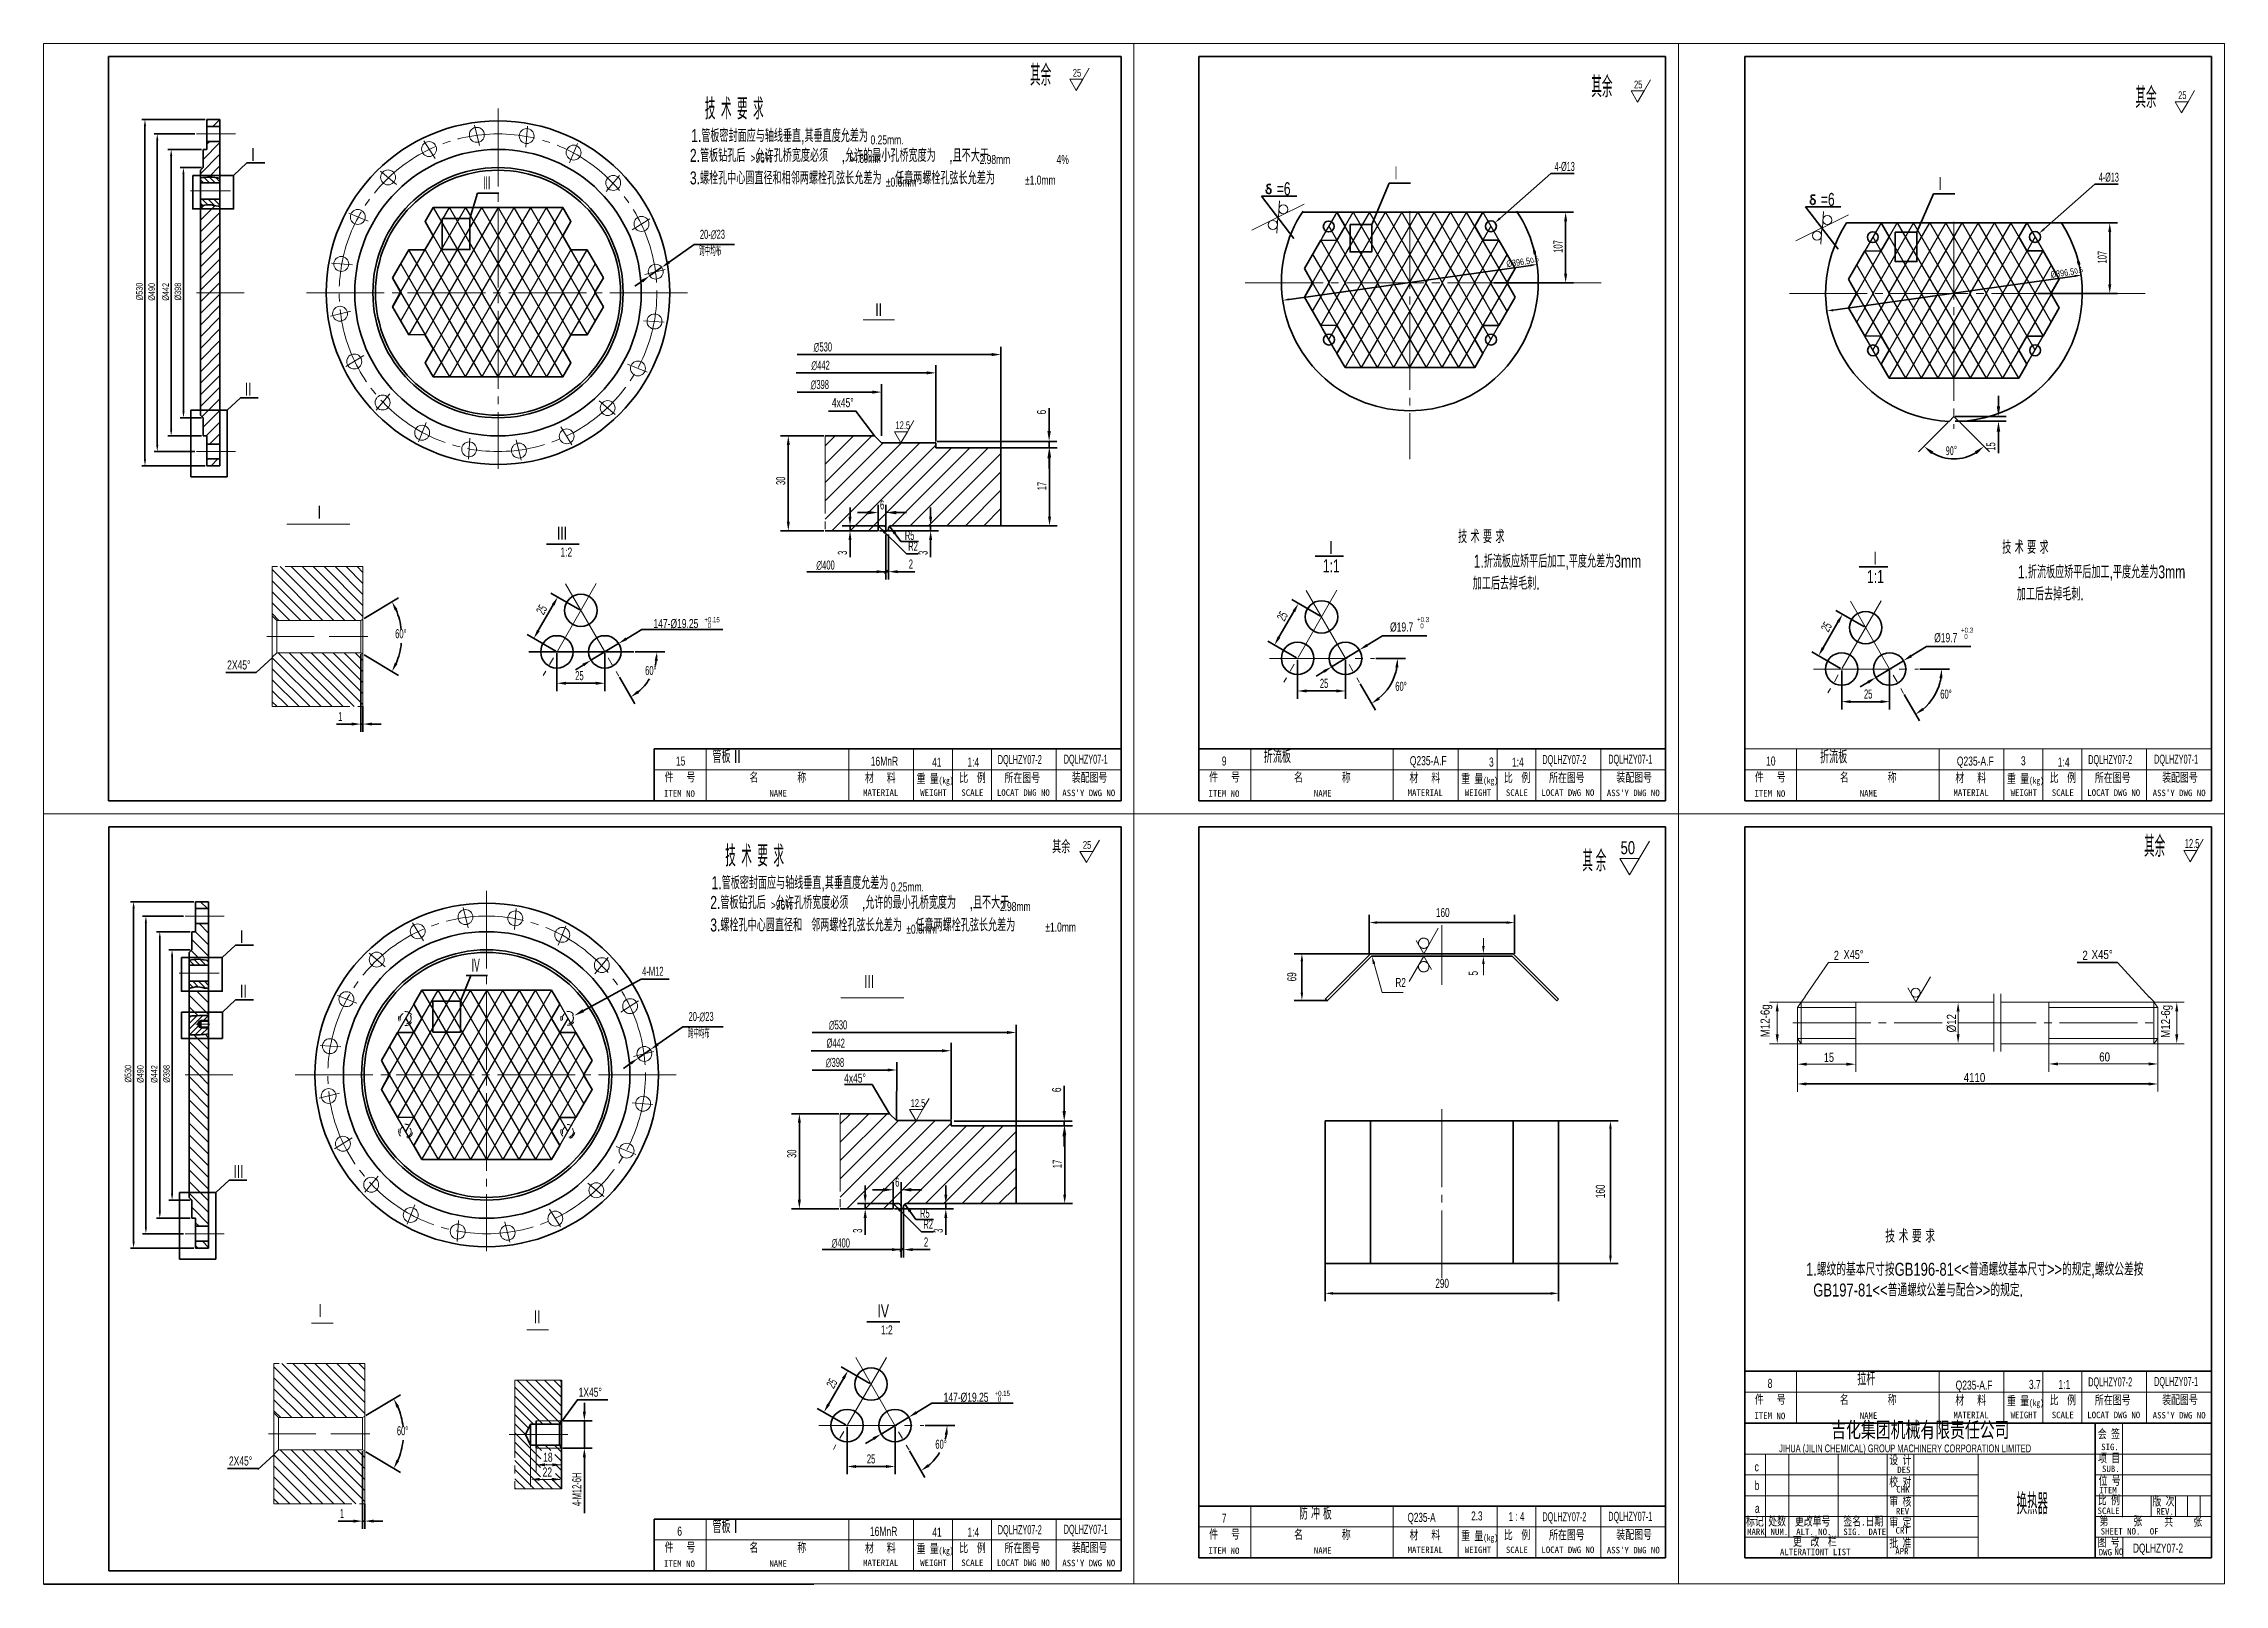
# Model space of a CAD drawing. Header units: millimetres. Extents: x 972 to 2699, y 36 to 635.
# Drawn here: x 1858 to 2699, y 41 to 635 of the extents above; entities that cross this region are included whole.
import ezdxf

# ---------------------------------------------------------------- set-up
doc = ezdxf.new("R2010")
doc.units = ezdxf.units.MM
doc.header["$PDMODE"] = 66
doc.header["$PDSIZE"] = -5
for name, pattern in [('EB_DASH', [6, 3, -3]), ('EB_DASHDOT', [39, 30, -3, 3, -3]), ('EB_DASHDOTDOT', [45, 30, -3, 3, -3, 3, -3])]:
    doc.linetypes.add(name, pattern=pattern)
doc.layers.get('0').update_dxf_attribs({"color": 2, "lineweight": 0})
doc.layers.get('DEFPOINTS').update_dxf_attribs({"color": 2, "lineweight": 0})
for name, color, linetype, lineweight in [('1', 2, 'EB_DASHDOT', 0), ('2', 1, 'Continuous', 35), ('3', 2, 'EB_DASHDOT', 0), ('6', 6, 'EB_DASHDOTDOT', 0), ('CAXA0', 7, 'Continuous', 70), ('CC', 2, 'Continuous', 0), ('CW', 1, 'Continuous', 0), ('DD', 2, 'EB_DASHDOTDOT', 0), ('JD$0$主体层', 1, 'Continuous', 35), ('X', 2, 'Continuous', 0), ('XX', 2, 'EB_DASH', 0), ('YY', 2, 'Continuous', 0), ('ZX', 2, 'EB_DASHDOT', 0), ('中心线层', 2, 'EB_DASHDOT', 0), ('主体层', 1, 'Continuous', 35), ('剖面层', 2, 'Continuous', 0), ('双点划线层', 2, 'EB_DASHDOTDOT', 0), ('图块层', 2, 'Continuous', 0), ('尺寸层', 2, 'Continuous', 35), ('文字层', 2, 'Continuous', 0)]:
    doc.layers.add(name, color=color, linetype=linetype, lineweight=lineweight)
doc.styles.add('FS', font='', dxfattribs={"width": 0.66})
doc.styles.add('HZ', font='ACADTXT.SHX', dxfattribs={"width": 0.6, "bigfont": 'gbcbig.shx'})
doc.styles.add('HZTXT', font='ACADTXT.SHX', dxfattribs={"width": 0.68, "bigfont": 'gbcbig.shx'})
doc.styles.get("Standard").update_dxf_attribs({"font": 'ACADTXT.SHX', "width": 0.7, "bigfont": 'gbcbig.shx'})
doc.styles.add('UserTxtStyle1', font='ACADTXT.SHX', dxfattribs={"width": 0.75, "bigfont": 'gbcbig.shx'})
doc.styles.add('UserTxtStyle2', font='', dxfattribs={"width": 0.7})
doc.styles.add('UserTxtStyle21', font='ACADTXT.SHX', dxfattribs={"width": 0.6, "bigfont": 'gbcbig.shx'})
doc.styles.add('UserTxtStyle3', font='')
doc.styles.add('UserTxtStyle4', font='ACADTXT.SHX', dxfattribs={"width": 0.5, "bigfont": 'gbcbig.shx'})
doc.styles.add('UserTxtStyle5', font='ACADTXT.SHX', dxfattribs={"width": 0.8, "bigfont": 'gbcbig.shx'})
doc.styles.add('UserTxtStyle6', font='ACADTXT.SHX', dxfattribs={"width": 0.67, "bigfont": 'gbcbig.shx'})
doc.styles.get('FS').set_extended_font_data('FangSong_GB2312')
doc.styles.get('UserTxtStyle2').set_extended_font_data('FangSong_GB2312')
doc.styles.get('UserTxtStyle3').set_extended_font_data('FangSong_GB2312')
doc.dimstyles.new('STANDARD$0', dxfattribs={"dimtxt": 3.5, "dimasz": 4, "dimexe": 3, "dimexo": 0.5, "dimgap": 0.8, "dimtad": 1, "dimzin": 0, "dimdsep": 46, "dimtxsty": 'Standard', "dimcen": 0, "dimdle": 8, "dimadec": 0, "dimazin": 0, "dimtfac": 1, "dimtmove": 0, "dimatfit": 0, "dimfxl": 0, "dimtolj": 1, "dimtzin": 0, "dimarcsym": 0})
doc.dimstyles.new('UserStyle1', dxfattribs={"dimtxt": 3.5, "dimasz": 3.5, "dimexe": 3, "dimexo": 0.5, "dimgap": 0.8, "dimtad": 1, "dimdsep": 46, "dimtxsty": 'HZ', "dimcen": 0, "dimdle": 7, "dimadec": 0, "dimazin": 0, "dimtfac": 1, "dimtmove": 0, "dimatfit": 0, "dimfxl": 0, "dimtolj": 1, "dimtzin": 0, "dimarcsym": 0})
doc.dimstyles.new('UserStyle2', dxfattribs={"dimtxt": 2.5, "dimasz": 2.5, "dimexe": 1.25, "dimexo": 0.625, "dimtad": 1, "dimdec": 4, "dimdsep": 46, "dimtxsty": 'Standard', "dimcen": 0, "dimdle": 5, "dimadec": 0, "dimazin": 0, "dimtfac": 1, "dimtdec": 4, "dimtmove": 0, "dimatfit": 3, "dimfxl": 0, "dimtolj": 1, "dimtzin": 0, "dimarcsym": 0})
doc.dimstyles.new('UserStyle3', dxfattribs={"dimtxt": 2.5, "dimasz": 2.5, "dimexe": 1.25, "dimexo": 0.625, "dimgap": 0.3, "dimtad": 1, "dimdec": 4, "dimdsep": 46, "dimtxsty": 'Standard', "dimcen": 0, "dimdle": 5, "dimadec": 0, "dimazin": 0, "dimtfac": 1, "dimtdec": 4, "dimtmove": 0, "dimatfit": 0, "dimfxl": 0, "dimtolj": 1, "dimtzin": 0, "dimarcsym": 0})
doc.dimstyles.new('UserStyle4', dxfattribs={"dimtxt": 3.5, "dimasz": 4, "dimexe": 3, "dimexo": 0.5, "dimgap": 0.8, "dimtad": 1, "dimdsep": 46, "dimtxsty": 'HZ', "dimcen": 0, "dimdle": 8, "dimadec": 0, "dimazin": 0, "dimtfac": 1, "dimtofl": 0, "dimtmove": 0, "dimatfit": 0, "dimfxl": 0, "dimtolj": 1, "dimtzin": 0, "dimarcsym": 0})
doc.dimstyles.new('UserStyle5', dxfattribs={"dimtxt": 3.5, "dimasz": 4, "dimexe": 3, "dimexo": 0.5, "dimgap": 0.8, "dimtad": 1, "dimdec": 1, "dimdsep": 46, "dimtxsty": 'FS', "dimcen": 0, "dimdle": 8, "dimadec": 1, "dimazin": 2, "dimtfac": 1, "dimtdec": 1, "dimtofl": 0, "dimtmove": 0, "dimatfit": 0, "dimfxl": 0, "dimtolj": 1, "dimtzin": 0, "dimarcsym": 0})

msp = doc.modelspace()

# ---------------------------------------------------------------- texts
at = {"linetype": 'Continuous', "lineweight": 0, "char_height": 5, "attachment_point": 1}
for s, insert in [('II', (2178.68315, 534.95975)), ('II', (2178.68315, 534.95975)), ('I', (1963.65707, 456.81893)), ('I', (1963.65707, 456.81893))]:
    msp.add_mtext(s, dxfattribs=dict(at, insert=insert))
at = {"linetype": 'Continuous', "lineweight": 0, "insert": (2466.10433, 327.46694), "char_height": 5, "attachment_point": 1, "style": 'UserTxtStyle1'}
msp.add_mtext('50', dxfattribs=at)
msp.add_mtext('50', dxfattribs=at)
at = {"layer": '1', "linetype": 'EB_DASHDOT', "lineweight": 0, "attachment_point": 1, "style": 'UserTxtStyle6'}
for s, insert, char_height in [('R2', (2379.28536, 274.74193), 3.5), ('R2', (2379.28536, 274.74193), 3.5), ('290', (2394.67936, 158.74193), 3.5), ('290', (2394.67936, 158.74193), 3.5), ('防 冲 板', (2342.15392, 70.85255), 5), ('防 冲 板', (2342.15392, 70.85255), 5), ('Q235-A', (2383.9466, 68.46583), 3.5), ('Q235-A', (2383.9466, 68.46583), 3.5), ('2.3', (2408.50289, 69.03814), 3.5), ('2.3', (2408.50289, 69.03814), 3.5), ('1 : 4', (2422.95063, 68.77497), 3.5), ('1 : 4', (2422.95063, 68.77497), 3.5)]:
    msp.add_mtext(s, dxfattribs=dict(at, insert=insert, char_height=char_height))
at = {"layer": '1', "linetype": 'EB_DASHDOT', "lineweight": 0, "insert": (2407.55647, 275.67305), "char_height": 3.5, "attachment_point": 1, "rotation": 90, "style": 'UserTxtStyle6'}
msp.add_mtext('5', dxfattribs=at)
msp.add_mtext('5', dxfattribs=at)
at = {"layer": 'CC', "linetype": 'Continuous', "lineweight": 0, "char_height": 3.5, "attachment_point": 1}
for s, insert, style in [('2', (2548.36024, 285.23045), 'UserTxtStyle1'), ('2', (2548.36024, 285.23045), 'UserTxtStyle1'), ('X45%%D', (2552.13201, 285.53672), 'UserTxtStyle1'), ('X45%%D', (2552.13201, 285.53672), 'UserTxtStyle1'), ('2', (2644.21563, 285.23045), 'UserTxtStyle5'), ('2', (2644.21563, 285.23045), 'UserTxtStyle5'), ('X45%%D', (2647.74253, 285.53672), 'UserTxtStyle5'), ('X45%%D', (2647.74253, 285.53672), 'UserTxtStyle5'), ('15', (2544.49669, 245.88052), 'UserTxtStyle1'), ('15', (2544.49669, 245.88052), 'UserTxtStyle1'), ('60', (2650.68863, 246.03976), 'UserTxtStyle5'), ('60', (2650.68863, 246.03976), 'UserTxtStyle5'), ('4110', (2598.41608, 238.08301), 'UserTxtStyle5'), ('4110', (2598.41608, 238.08301), 'UserTxtStyle5')]:
    msp.add_mtext(s, dxfattribs=dict(at, insert=insert, style=style))
at = {"layer": 'CC', "linetype": 'Continuous', "lineweight": 0, "char_height": 3.5, "attachment_point": 1, "rotation": 90, "style": 'UserTxtStyle5'}
for s, insert in [('M12-6g', (2520.0802, 251.88746)), ('M12-6g', (2520.0802, 251.88746)), ('M12-6g', (2674.52823, 251.66201)), ('M12-6g', (2674.52823, 251.66201)), ('%%C12', (2591.92133, 253.76151)), ('%%C12', (2591.92133, 253.76151))]:
    msp.add_mtext(s, dxfattribs=dict(at, insert=insert))
at = {"layer": '剖面层', "linetype": 'Continuous', "lineweight": 0, "char_height": 3.5, "attachment_point": 1}
for insert in [(2057.24456, 440.70789), (2057.24456, 440.70789), (2180.85214, 140.78119), (2180.85214, 140.78119)]:
    msp.add_mtext('1:2', dxfattribs=dict(at, insert=insert))
at = {"layer": '图块层', "linetype": 'Continuous', "lineweight": 0, "attachment_point": 1}
for s, insert, char_height, style in [('件   号', (2097.42964, 354.02119), 3.5, 'UserTxtStyle2'), ('件   号', (2097.42964, 354.02119), 3.5, 'UserTxtStyle2'), ('名         称', (2130.17457, 353.90302), 3.5, 'UserTxtStyle2'), ('名         称', (2130.17457, 353.90302), 3.5, 'UserTxtStyle2'), ('材   料', (2174.6973, 353.73527), 3.5, 'UserTxtStyle2'), ('材   料', (2174.6973, 353.73527), 3.5, 'UserTxtStyle2'), ('重 量', (2194.62847, 353.42905), 3.5, 'UserTxtStyle2'), ('重 量', (2194.62847, 353.42905), 3.5, 'UserTxtStyle2'), ('比  例', (2211.08918, 353.77593), 3.5, 'UserTxtStyle2'), ('比  例', (2211.08918, 353.77593), 3.5, 'UserTxtStyle2'), ('所在图号', (2228.53153, 353.77593), 3.5, 'UserTxtStyle2'), ('所在图号', (2228.53153, 353.77593), 3.5, 'UserTxtStyle2'), ('装配图号', (2254.47267, 353.87755), 3.5, 'UserTxtStyle2'), ('装配图号', (2254.47267, 353.87755), 3.5, 'UserTxtStyle2'), ('件   号', (2307.42964, 354.02119), 3.5, 'UserTxtStyle2'), ('件   号', (2307.42964, 354.02119), 3.5, 'UserTxtStyle2'), ('名         称', (2340.17457, 353.90302), 3.5, 'UserTxtStyle2'), ('名         称', (2340.17457, 353.90302), 3.5, 'UserTxtStyle2'), ('材   料', (2384.6973, 353.73527), 3.5, 'UserTxtStyle2'), ('材   料', (2384.6973, 353.73527), 3.5, 'UserTxtStyle2'), ('重 量', (2404.62847, 353.42905), 3.5, 'UserTxtStyle2'), ('重 量', (2404.62847, 353.42905), 3.5, 'UserTxtStyle2'), ('比  例', (2421.08918, 353.77593), 3.5, 'UserTxtStyle2'), ('比  例', (2421.08918, 353.77593), 3.5, 'UserTxtStyle2'), ('所在图号', (2438.53153, 353.77593), 3.5, 'UserTxtStyle2'), ('所在图号', (2438.53153, 353.77593), 3.5, 'UserTxtStyle2'), ('装配图号', (2464.47267, 353.87755), 3.5, 'UserTxtStyle2'), ('装配图号', (2464.47267, 353.87755), 3.5, 'UserTxtStyle2'), ('件   号', (2517.92964, 354.02119), 3.5, 'UserTxtStyle2'), ('件   号', (2517.92964, 354.02119), 3.5, 'UserTxtStyle2'), ('名         称', (2550.67457, 353.90302), 3.5, 'UserTxtStyle2'), ('名         称', (2550.67457, 353.90302), 3.5, 'UserTxtStyle2'), ('材   料', (2595.1973, 353.73527), 3.5, 'UserTxtStyle2'), ('材   料', (2595.1973, 353.73527), 3.5, 'UserTxtStyle2'), ('重 量', (2615.12847, 353.42905), 3.5, 'UserTxtStyle2'), ('重 量', (2615.12847, 353.42905), 3.5, 'UserTxtStyle2'), ('比  例', (2631.58918, 353.77593), 3.5, 'UserTxtStyle2'), ('比  例', (2631.58918, 353.77593), 3.5, 'UserTxtStyle2'), ('所在图号', (2649.03153, 353.77593), 3.5, 'UserTxtStyle2'), ('所在图号', (2649.03153, 353.77593), 3.5, 'UserTxtStyle2'), ('装配图号', (2674.97267, 353.87755), 3.5, 'UserTxtStyle2'), ('装配图号', (2674.97267, 353.87755), 3.5, 'UserTxtStyle2'), ('ITEM', (2097.20352, 347.20738), 2.5, 'UserTxtStyle3'), ('ITEM', (2097.20352, 347.20738), 2.5, 'UserTxtStyle3'), ('NO', (2105.71854, 347.08921), 2.5, 'UserTxtStyle3'), ('NO', (2105.71854, 347.08921), 2.5, 'UserTxtStyle3'), ('NAME', (2137.8246, 347.21582), 2.5, 'UserTxtStyle3'), ('NAME', (2137.8246, 347.21582), 2.5, 'UserTxtStyle3'), ('MATERIAL', (2173.97149, 347.4606), 2.5, 'UserTxtStyle3'), ('MATERIAL', (2173.97149, 347.4606), 2.5, 'UserTxtStyle3'), ('WEIGHT', (2196.01711, 347.4606), 2.5, 'UserTxtStyle3'), ('WEIGHT', (2196.01711, 347.4606), 2.5, 'UserTxtStyle3'), ('(kg)', (2203.12403, 352.14884), 2.5, 'UserTxtStyle2'), ('(kg)', (2203.12403, 352.14884), 2.5, 'UserTxtStyle2'), ('SCALE', (2211.87163, 347.4606), 2.5, 'UserTxtStyle3'), ('SCALE', (2211.87163, 347.4606), 2.5, 'UserTxtStyle3'), ('LOCAT DWG NO', (2225.57609, 347.47749), 2.5, 'UserTxtStyle3'), ('LOCAT DWG NO', (2225.57609, 347.47749), 2.5, 'UserTxtStyle3'), ("ASS'Y DWG NO", (2250.80123, 347.35931), 2.5, 'UserTxtStyle3'), ("ASS'Y DWG NO", (2250.80123, 347.35931), 2.5, 'UserTxtStyle3'), ('ITEM', (2307.20352, 347.20738), 2.5, 'UserTxtStyle3'), ('ITEM', (2307.20352, 347.20738), 2.5, 'UserTxtStyle3'), ('NO', (2315.71854, 347.08921), 2.5, 'UserTxtStyle3'), ('NO', (2315.71854, 347.08921), 2.5, 'UserTxtStyle3'), ('NAME', (2347.8246, 347.21582), 2.5, 'UserTxtStyle3'), ('NAME', (2347.8246, 347.21582), 2.5, 'UserTxtStyle3'), ('MATERIAL', (2383.97149, 347.4606), 2.5, 'UserTxtStyle3'), ('MATERIAL', (2383.97149, 347.4606), 2.5, 'UserTxtStyle3'), ('WEIGHT', (2406.01711, 347.4606), 2.5, 'UserTxtStyle3'), ('WEIGHT', (2406.01711, 347.4606), 2.5, 'UserTxtStyle3'), ('(kg)', (2413.12403, 352.14884), 2.5, 'UserTxtStyle2'), ('(kg)', (2413.12403, 352.14884), 2.5, 'UserTxtStyle2'), ('SCALE', (2421.87163, 347.4606), 2.5, 'UserTxtStyle3'), ('SCALE', (2421.87163, 347.4606), 2.5, 'UserTxtStyle3'), ('LOCAT DWG NO', (2435.57609, 347.47749), 2.5, 'UserTxtStyle3'), ('LOCAT DWG NO', (2435.57609, 347.47749), 2.5, 'UserTxtStyle3'), ("ASS'Y DWG NO", (2460.80123, 347.35931), 2.5, 'UserTxtStyle3'), ("ASS'Y DWG NO", (2460.80123, 347.35931), 2.5, 'UserTxtStyle3'), ('ITEM', (2517.70352, 347.20738), 2.5, 'UserTxtStyle3'), ('ITEM', (2517.70352, 347.20738), 2.5, 'UserTxtStyle3'), ('NO', (2526.21854, 347.08921), 2.5, 'UserTxtStyle3'), ('NO', (2526.21854, 347.08921), 2.5, 'UserTxtStyle3'), ('NAME', (2558.3246, 347.21582), 2.5, 'UserTxtStyle3'), ('NAME', (2558.3246, 347.21582), 2.5, 'UserTxtStyle3'), ('MATERIAL', (2594.47149, 347.4606), 2.5, 'UserTxtStyle3'), ('MATERIAL', (2594.47149, 347.4606), 2.5, 'UserTxtStyle3'), ('WEIGHT', (2616.51711, 347.4606), 2.5, 'UserTxtStyle3'), ('WEIGHT', (2616.51711, 347.4606), 2.5, 'UserTxtStyle3'), ('(kg)', (2623.62403, 352.14884), 2.5, 'UserTxtStyle2'), ('(kg)', (2623.62403, 352.14884), 2.5, 'UserTxtStyle2'), ('SCALE', (2632.37163, 347.4606), 2.5, 'UserTxtStyle3'), ('SCALE', (2632.37163, 347.4606), 2.5, 'UserTxtStyle3'), ('LOCAT DWG NO', (2646.07609, 347.47749), 2.5, 'UserTxtStyle3'), ('LOCAT DWG NO', (2646.07609, 347.47749), 2.5, 'UserTxtStyle3'), ("ASS'Y DWG NO", (2671.30123, 347.35931), 2.5, 'UserTxtStyle3'), ("ASS'Y DWG NO", (2671.30123, 347.35931), 2.5, 'UserTxtStyle3'), ('12.5', (2683.69013, 328.37797), 3.5, 'HZ'), ('12.5', (2683.69013, 328.37797), 3.5, 'HZ'), ('件   号', (2517.92964, 114.02119), 3.5, 'UserTxtStyle2'), ('件   号', (2517.92964, 114.02119), 3.5, 'UserTxtStyle2'), ('名         称', (2550.67457, 113.90302), 3.5, 'UserTxtStyle2'), ('名         称', (2550.67457, 113.90302), 3.5, 'UserTxtStyle2'), ('材   料', (2595.1973, 113.73527), 3.5, 'UserTxtStyle2'), ('材   料', (2595.1973, 113.73527), 3.5, 'UserTxtStyle2'), ('重 量', (2615.12847, 113.42905), 3.5, 'UserTxtStyle2'), ('重 量', (2615.12847, 113.42905), 3.5, 'UserTxtStyle2'), ('(kg)', (2623.62403, 112.14884), 2.5, 'UserTxtStyle2'), ('(kg)', (2623.62403, 112.14884), 2.5, 'UserTxtStyle2'), ('比  例', (2631.58918, 113.77593), 3.5, 'UserTxtStyle2'), ('比  例', (2631.58918, 113.77593), 3.5, 'UserTxtStyle2'), ('所在图号', (2649.03153, 113.77593), 3.5, 'UserTxtStyle2'), ('所在图号', (2649.03153, 113.77593), 3.5, 'UserTxtStyle2'), ('装配图号', (2674.97267, 113.87755), 3.5, 'UserTxtStyle2'), ('装配图号', (2674.97267, 113.87755), 3.5, 'UserTxtStyle2'), ('ITEM', (2517.70352, 107.20738), 2.5, 'UserTxtStyle3'), ('ITEM', (2517.70352, 107.20738), 2.5, 'UserTxtStyle3'), ('NO', (2526.21854, 107.08921), 2.5, 'UserTxtStyle3'), ('NO', (2526.21854, 107.08921), 2.5, 'UserTxtStyle3'), ('吉化集团机械有限责任公司', (2547.33765, 103.50212), 6, 'UserTxtStyle2'), ('NAME', (2558.3246, 107.21582), 2.5, 'UserTxtStyle3'), ('NAME', (2558.3246, 107.21582), 2.5, 'UserTxtStyle3'), ('MATERIAL', (2594.47149, 107.4606), 2.5, 'UserTxtStyle3'), ('MATERIAL', (2594.47149, 107.4606), 2.5, 'UserTxtStyle3'), ('WEIGHT', (2616.51711, 107.4606), 2.5, 'UserTxtStyle3'), ('WEIGHT', (2616.51711, 107.4606), 2.5, 'UserTxtStyle3'), ('SCALE', (2632.37163, 107.4606), 2.5, 'UserTxtStyle3'), ('SCALE', (2632.37163, 107.4606), 2.5, 'UserTxtStyle3'), ('LOCAT DWG NO', (2646.07609, 107.47749), 2.5, 'UserTxtStyle3'), ('LOCAT DWG NO', (2646.07609, 107.47749), 2.5, 'UserTxtStyle3'), ('会 签', (2650.14845, 100.6952), 3.5, 'UserTxtStyle2'), ('会 签', (2650.14845, 100.6952), 3.5, 'UserTxtStyle2'), ("ASS'Y DWG NO", (2671.30123, 107.35931), 2.5, 'UserTxtStyle3'), ("ASS'Y DWG NO", (2671.30123, 107.35931), 2.5, 'UserTxtStyle3'), ('JIHUA (JILIN CHEMICAL) GROUP MACHINERY CORPORATION LIMITED', (2527.23264, 94.82266), 3, 'UserTxtStyle21'), (' SIG.', (2649.74941, 95.1443), 2.5, 'UserTxtStyle3'), (' SIG.', (2649.74941, 95.1443), 2.5, 'UserTxtStyle3'), ('设 计', (2569.7143, 90.6724), 3.5, 'UserTxtStyle2'), ('设 计', (2569.7143, 90.6724), 3.5, 'UserTxtStyle2'), ('DES', (2572.78119, 86.31578), 2.5, 'UserTxtStyle3'), ('DES', (2572.78119, 86.31578), 2.5, 'UserTxtStyle3'), ('项 目', (2650.23481, 91.39756), 3.5, 'UserTxtStyle2'), ('项 目', (2650.23481, 91.39756), 3.5, 'UserTxtStyle2'), ('SUB.', (2651.76024, 86.69927), 2.5, 'UserTxtStyle3'), ('SUB.', (2651.76024, 86.69927), 2.5, 'UserTxtStyle3'), ('校 对', (2569.7143, 82.1724), 3.5, 'UserTxtStyle2'), ('校 对', (2569.7143, 82.1724), 3.5, 'UserTxtStyle2'), ('CHK', (2572.43366, 78.79054), 2.5, 'UserTxtStyle3'), ('CHK', (2572.43366, 78.79054), 2.5, 'UserTxtStyle3'), ('比 例', (2650.1388, 75.24992), 3.5, 'UserTxtStyle2'), ('比 例', (2650.1388, 75.24992), 3.5, 'UserTxtStyle2'), ('位 号', (2650.45673, 82.75281), 3.5, 'UserTxtStyle2'), ('位 号', (2650.45673, 82.75281), 3.5, 'UserTxtStyle2'), ('ITEM', (2650.65061, 78.49783), 2.5, 'UserTxtStyle3'), ('ITEM', (2650.65061, 78.49783), 2.5, 'UserTxtStyle3'), ('标记', (2514.47415, 67.04948), 3.5, 'UserTxtStyle2'), ('标记', (2514.47415, 67.04948), 3.5, 'UserTxtStyle2'), ('处数', (2523.03252, 67.04948), 3.5, 'UserTxtStyle2'), ('处数', (2523.03252, 67.04948), 3.5, 'UserTxtStyle2'), ('更改单号', (2533.29849, 67.04948), 3.5, 'UserTxtStyle2'), ('更改单号', (2533.29849, 67.04948), 3.5, 'UserTxtStyle2'), ('签名.日期', (2552.02142, 67.04948), 3.5, 'UserTxtStyle2'), ('签名.日期', (2552.02142, 67.04948), 3.5, 'UserTxtStyle2'), ('审 核', (2569.7143, 74.6724), 3.5, 'UserTxtStyle2'), ('审 核', (2569.7143, 74.6724), 3.5, 'UserTxtStyle2'), ('REV', (2572.29155, 70.36596), 2.5, 'UserTxtStyle3'), ('REV', (2572.29155, 70.36596), 2.5, 'UserTxtStyle3'), ('SCALE', (2650.03434, 70.51686), 2.5, 'UserTxtStyle3'), ('SCALE', (2650.03434, 70.51686), 2.5, 'UserTxtStyle3'), ('第', (2650.78495, 67.15126), 3.5, 'UserTxtStyle2'), ('第', (2650.78495, 67.15126), 3.5, 'UserTxtStyle2'), ('张', (2663.86118, 67.15126), 3.5, 'UserTxtStyle2'), ('张', (2663.86118, 67.15126), 3.5, 'UserTxtStyle2'), (' 版 次', (2669.54836, 74.77185), 3.5, 'UserTxtStyle2'), (' 版 次', (2669.54836, 74.77185), 3.5, 'UserTxtStyle2'), ('  REV.', (2669.27419, 70.27785), 2.5, 'UserTxtStyle3'), ('  REV.', (2669.27419, 70.27785), 2.5, 'UserTxtStyle3'), ('共', (2675.78324, 66.94697), 3.5, 'UserTxtStyle2'), ('共', (2675.78324, 66.94697), 3.5, 'UserTxtStyle2'), ('张', (2686.98945, 66.94697), 3.5, 'UserTxtStyle2'), ('张', (2686.98945, 66.94697), 3.5, 'UserTxtStyle2'), ('件   号', (2307.42964, 62.02119), 3.5, 'UserTxtStyle2'), ('件   号', (2307.42964, 62.02119), 3.5, 'UserTxtStyle2'), ('名         称', (2340.17457, 61.90302), 3.5, 'UserTxtStyle2'), ('名         称', (2340.17457, 61.90302), 3.5, 'UserTxtStyle2'), ('材   料', (2384.6973, 61.73527), 3.5, 'UserTxtStyle2'), ('材   料', (2384.6973, 61.73527), 3.5, 'UserTxtStyle2'), ('重 量', (2404.62847, 61.42905), 3.5, 'UserTxtStyle2'), ('重 量', (2404.62847, 61.42905), 3.5, 'UserTxtStyle2'), ('(kg)', (2413.12403, 60.14884), 2.5, 'UserTxtStyle2'), ('(kg)', (2413.12403, 60.14884), 2.5, 'UserTxtStyle2'), ('比  例', (2421.08918, 61.77593), 3.5, 'UserTxtStyle2'), ('比  例', (2421.08918, 61.77593), 3.5, 'UserTxtStyle2'), ('所在图号', (2438.53153, 61.77593), 3.5, 'UserTxtStyle2'), ('所在图号', (2438.53153, 61.77593), 3.5, 'UserTxtStyle2'), ('装配图号', (2464.47267, 61.87755), 3.5, 'UserTxtStyle2'), ('装配图号', (2464.47267, 61.87755), 3.5, 'UserTxtStyle2'), ('MARK', (2514.87398, 62.42567), 2.5, 'UserTxtStyle3'), ('MARK', (2514.87398, 62.42567), 2.5, 'UserTxtStyle3'), ('NUM.', (2523.94102, 62.42567), 2.5, 'UserTxtStyle3'), ('NUM.', (2523.94102, 62.42567), 2.5, 'UserTxtStyle3'), ('更  改  栏', (2532.55289, 59.26361), 3.5, 'UserTxtStyle2'), ('更  改  栏', (2532.55289, 59.26361), 3.5, 'UserTxtStyle2'), ('ALT. NO.', (2533.83144, 62.42567), 2.5, 'UserTxtStyle3'), ('ALT. NO.', (2533.83144, 62.42567), 2.5, 'UserTxtStyle3'), ('SIG.', (2552.00464, 62.42567), 2.5, 'UserTxtStyle3'), ('SIG.', (2552.00464, 62.42567), 2.5, 'UserTxtStyle3'), ('DATE', (2561.7035, 62.42567), 2.5, 'UserTxtStyle3'), ('DATE', (2561.7035, 62.42567), 2.5, 'UserTxtStyle3'), ('批 准', (2569.69894, 58.6724), 3.5, 'UserTxtStyle2'), ('批 准', (2569.69894, 58.6724), 3.5, 'UserTxtStyle2'), ('审 定', (2569.7143, 66.6724), 3.5, 'UserTxtStyle2'), ('审 定', (2569.7143, 66.6724), 3.5, 'UserTxtStyle2'), ('CRT', (2572.13988, 62.93857), 2.5, 'UserTxtStyle3'), ('CRT', (2572.13988, 62.93857), 2.5, 'UserTxtStyle3'), ('图 号', (2650.07232, 58.96535), 3.5, 'UserTxtStyle2'), ('图 号', (2650.07232, 58.96535), 3.5, 'UserTxtStyle2'), ('SHEET NO.', (2651.25605, 62.60089), 2.5, 'UserTxtStyle3'), ('SHEET NO.', (2651.25605, 62.60089), 2.5, 'UserTxtStyle3'), ('OF', (2670.18639, 62.62262), 2.5, 'UserTxtStyle3'), ('OF', (2670.18639, 62.62262), 2.5, 'UserTxtStyle3'), ('件   号', (2097.42964, 57.02119), 3.5, 'UserTxtStyle2'), ('件   号', (2097.42964, 57.02119), 3.5, 'UserTxtStyle2'), ('名         称', (2130.17457, 56.90302), 3.5, 'UserTxtStyle2'), ('名         称', (2130.17457, 56.90302), 3.5, 'UserTxtStyle2'), ('MATERIAL', (2173.97149, 50.4606), 2.5, 'UserTxtStyle3'), ('MATERIAL', (2173.97149, 50.4606), 2.5, 'UserTxtStyle3'), ('材   料', (2174.6973, 56.73527), 3.5, 'UserTxtStyle2'), ('材   料', (2174.6973, 56.73527), 3.5, 'UserTxtStyle2'), ('重 量', (2194.62847, 56.42905), 3.5, 'UserTxtStyle2'), ('重 量', (2194.62847, 56.42905), 3.5, 'UserTxtStyle2'), ('WEIGHT', (2196.01711, 50.4606), 2.5, 'UserTxtStyle3'), ('WEIGHT', (2196.01711, 50.4606), 2.5, 'UserTxtStyle3'), ('(kg)', (2203.12403, 55.14884), 2.5, 'UserTxtStyle2'), ('(kg)', (2203.12403, 55.14884), 2.5, 'UserTxtStyle2'), ('比  例', (2211.08918, 56.77593), 3.5, 'UserTxtStyle2'), ('比  例', (2211.08918, 56.77593), 3.5, 'UserTxtStyle2'), ('SCALE', (2211.87163, 50.4606), 2.5, 'UserTxtStyle3'), ('SCALE', (2211.87163, 50.4606), 2.5, 'UserTxtStyle3'), ('LOCAT DWG NO', (2225.57609, 50.47749), 2.5, 'UserTxtStyle3'), ('LOCAT DWG NO', (2225.57609, 50.47749), 2.5, 'UserTxtStyle3'), ('所在图号', (2228.53153, 56.77593), 3.5, 'UserTxtStyle2'), ('所在图号', (2228.53153, 56.77593), 3.5, 'UserTxtStyle2'), ("ASS'Y DWG NO", (2250.80123, 50.35931), 2.5, 'UserTxtStyle3'), ("ASS'Y DWG NO", (2250.80123, 50.35931), 2.5, 'UserTxtStyle3'), ('装配图号', (2254.47267, 56.87755), 3.5, 'UserTxtStyle2'), ('装配图号', (2254.47267, 56.87755), 3.5, 'UserTxtStyle2'), ('ITEM', (2307.20352, 55.20738), 2.5, 'UserTxtStyle3'), ('ITEM', (2307.20352, 55.20738), 2.5, 'UserTxtStyle3'), ('NO', (2315.71854, 55.08921), 2.5, 'UserTxtStyle3'), ('NO', (2315.71854, 55.08921), 2.5, 'UserTxtStyle3'), ('NAME', (2347.8246, 55.21582), 2.5, 'UserTxtStyle3'), ('NAME', (2347.8246, 55.21582), 2.5, 'UserTxtStyle3'), ('MATERIAL', (2383.97149, 55.4606), 2.5, 'UserTxtStyle3'), ('MATERIAL', (2383.97149, 55.4606), 2.5, 'UserTxtStyle3'), ('WEIGHT', (2406.01711, 55.4606), 2.5, 'UserTxtStyle3'), ('WEIGHT', (2406.01711, 55.4606), 2.5, 'UserTxtStyle3'), ('SCALE', (2421.87163, 55.4606), 2.5, 'UserTxtStyle3'), ('SCALE', (2421.87163, 55.4606), 2.5, 'UserTxtStyle3'), ('LOCAT DWG NO', (2435.57609, 55.47749), 2.5, 'UserTxtStyle3'), ('LOCAT DWG NO', (2435.57609, 55.47749), 2.5, 'UserTxtStyle3'), ("ASS'Y DWG NO", (2460.80123, 55.35931), 2.5, 'UserTxtStyle3'), ("ASS'Y DWG NO", (2460.80123, 55.35931), 2.5, 'UserTxtStyle3'), ('ALTERATIONT LIST', (2527.56881, 54.6398), 2.5, 'UserTxtStyle3'), ('ALTERATIONT LIST', (2527.56881, 54.6398), 2.5, 'UserTxtStyle3'), ('APR', (2572.04195, 54.91473), 2.5, 'UserTxtStyle3'), ('APR', (2572.04195, 54.91473), 2.5, 'UserTxtStyle3'), ('DWG', (2650.49579, 54.53415), 2.5, 'UserTxtStyle3'), ('DWG', (2650.49579, 54.53415), 2.5, 'UserTxtStyle3'), ('NO', (2656.56272, 54.73843), 2.5, 'UserTxtStyle3'), ('NO', (2656.56272, 54.73843), 2.5, 'UserTxtStyle3'), ('ITEM', (2097.20352, 50.20738), 2.5, 'UserTxtStyle3'), ('ITEM', (2097.20352, 50.20738), 2.5, 'UserTxtStyle3'), ('NO', (2105.71854, 50.08921), 2.5, 'UserTxtStyle3'), ('NO', (2105.71854, 50.08921), 2.5, 'UserTxtStyle3'), ('NAME', (2137.8246, 50.21582), 2.5, 'UserTxtStyle3'), ('NAME', (2137.8246, 50.21582), 2.5, 'UserTxtStyle3')]:
    msp.add_mtext(s, dxfattribs=dict(at, insert=insert, char_height=char_height, style=style))
for s, insert, char_height in [('c', (2517.80285, 87.98382), 3.5), ('c', (2517.80285, 87.98382), 3.5), ('b', (2517.80285, 80.76159), 3.5), ('b', (2517.80285, 80.76159), 3.5), ('换热器', (2618.81363, 75.92344), 8), ('换热器', (2618.81363, 75.92344), 8), ('a', (2517.89035, 71.98382), 3.5), ('a', (2517.89035, 71.98382), 3.5)]:
    msp.add_mtext(s, dxfattribs=dict(at, insert=insert, char_height=char_height))
at = {"layer": '尺寸层', "linetype": 'Continuous', "lineweight": 35, "attachment_point": 1}
for s, insert, char_height in [('其余', (2238.37538, 626.93687), 8.101329), ('其余', (2238.37538, 626.93687), 8.101329), ('            技 术 要 求', (2087.69561, 613.9139), 8.1013289), ('            技 术 要 求', (2087.69561, 613.9139), 8.1013289), ('1.管板密封面应与轴线垂直,其垂直度允差为', (2107.6761, 602.07362), 5), ('1.管板密封面应与轴线垂直,其垂直度允差为', (2107.6761, 602.07362), 5), (' 0.25mm.', (2175.93783, 599.6869), 3.5), (' 0.25mm.', (2175.93783, 599.6869), 3.5), ('I', (1938.05238, 594.83252), 5), ('I', (1938.05238, 594.83252), 5), ('2.管板钻孔后   允许孔桥宽度必须    ,允许的最小孔桥宽度为    ,且不大于', (2107.19368, 594.46224), 5), ('2.管板钻孔后   允许孔桥宽度必须    ,允许的最小孔桥宽度为    ,且不大于', (2107.19368, 594.46224), 5), ('>96%', (2130.55096, 592.64488), 3.5), ('>96%', (2130.55096, 592.64488), 3.5), ('2.98mm', (2218.89081, 592.11967), 3.5), ('2.98mm', (2218.89081, 592.11967), 3.5), ('4%', (2248.60034, 592.11967), 3.5), ('4%', (2248.60034, 592.11967), 3.5), ('3.螺栓孔中心圆直径和相邻两螺栓孔弦长允差为    任意两螺栓孔弦长允差为  ', (2107.19368, 585.76307), 5), ('3.螺栓孔中心圆直径和相邻两螺栓孔弦长允差为    任意两螺栓孔弦长允差为  ', (2107.19368, 585.76307), 5), ('%%p0.6mm', (2182.77365, 583.40552), 3.5), ('%%p0.6mm', (2182.77365, 583.40552), 3.5), ('%%p1.0mm', (2236.40855, 584.19333), 3.5), ('%%p1.0mm', (2236.40855, 584.19333), 3.5), ('=6', (2333.49686, 581.60499), 5), ('=6', (2333.49686, 581.60499), 5), ('=6', (2543.33231, 577.472), 5), ('=6', (2543.33231, 577.472), 5), ('II', (1935.54257, 504.25134), 5), ('II', (1935.54257, 504.25134), 5), ('4x45%%d', (2161.94082, 498.36394), 3.5), ('4x45%%d', (2161.94082, 498.36394), 3.5), ('III', (2055.92644, 448.77403), 5), ('III', (2055.92644, 448.77403), 5), ('I', (2353.79398, 443.22178), 5), ('I', (2353.79398, 443.22178), 5), ('I', (2563.62943, 439.08879), 5), ('I', (2563.62943, 439.08879), 5), ('1:1', (2351.29404, 436.20352), 5), ('1:1', (2351.29404, 436.20352), 5), ('1:1', (2561.12949, 432.07054), 5), ('1:1', (2561.12949, 432.07054), 5), ('147-%%c19.25', (2093.13647, 413.16694), 3.5), ('147-%%c19.25', (2093.13647, 413.16694), 3.5), ('+0.15', (2112.79501, 413.92483), 2), ('+0.15', (2112.79501, 413.92483), 2), ('+0.3', (2387.62751, 413.97138), 2), ('+0.3', (2387.62751, 413.97138), 2), ('0', (2114.03517, 411.67501), 2), ('0', (2114.03517, 411.67501), 2), ('%%c19.7', (2377.20592, 411.84297), 3.5), ('%%c19.7', (2377.20592, 411.84297), 3.5), ('0', (2388.86258, 411.52643), 2), ('0', (2388.86258, 411.52643), 2), ('%%c19.7', (2587.04137, 407.70999), 3.5), ('%%c19.7', (2587.04137, 407.70999), 3.5), ('+0.3', (2597.43001, 409.86067), 2), ('+0.3', (2597.43001, 409.86067), 2), ('0', (2598.66508, 407.41572), 2), ('0', (2598.66508, 407.41572), 2), ('2X45%%D', (1928.74279, 397.19834), 3.5), ('2X45%%D', (1928.74279, 397.19834), 3.5), ('            技 术 要 求', (2095.55006, 325.8179), 8.1013289), ('            技 术 要 求', (2095.55006, 325.8179), 8.1013289), ('1.管板密封面应与轴线垂直,其垂直度允差为', (2115.53055, 313.97762), 5), ('1.管板密封面应与轴线垂直,其垂直度允差为', (2115.53055, 313.97762), 5), (' 0.25mm.', (2183.79228, 311.5909), 3.5), (' 0.25mm.', (2183.79228, 311.5909), 3.5), ('2.管板钻孔后   允许孔桥宽度必须    ,允许的最小孔桥宽度为    ,且不大于', (2115.04813, 306.36623), 5), ('2.管板钻孔后   允许孔桥宽度必须    ,允许的最小孔桥宽度为    ,且不大于', (2115.04813, 306.36623), 5), ('>96%', (2138.40541, 304.54888), 3.5), ('>96%', (2138.40541, 304.54888), 3.5), ('2.98mm', (2226.74526, 304.02367), 3.5), ('2.98mm', (2226.74526, 304.02367), 3.5), ('3.螺栓孔中心圆直径和相邻两螺栓孔弦长允差为    任意两螺栓孔弦长允差为  ', (2115.04813, 297.66707), 5), ('3.螺栓孔中心圆直径和相邻两螺栓孔弦长允差为    任意两螺栓孔弦长允差为  ', (2115.04813, 297.66707), 5), ('%%p0.6mm', (2190.6281, 295.30951), 3.5), ('%%p0.6mm', (2190.6281, 295.30951), 3.5), ('%%p1.0mm', (2244.263, 296.09733), 3.5), ('%%p1.0mm', (2244.263, 296.09733), 3.5), ('I', (1933.66745, 293.17112), 5), ('I', (1933.66745, 293.17112), 5), ('II', (1933.6943, 272.11981), 5), ('II', (1933.6943, 272.11981), 5), ('III', (2174.3515, 275.90675), 5), ('III', (2174.3515, 275.90675), 5), ('4x45%%d', (2166.65867, 237.87949), 3.5), ('4x45%%d', (2166.65867, 237.87949), 3.5), ('III', (1931.15764, 202.58994), 5), ('III', (1931.15764, 202.58994), 5), ('I', (1963.93087, 149.04788), 5), ('I', (1963.93087, 149.04788), 5), ('II', (2047.00253, 146.56463), 5), ('II', (2047.00253, 146.56463), 5), ('IV', (2179.53401, 148.84733), 5), ('IV', (2179.53401, 148.84733), 5), ('1X45%%D', (2064.27855, 116.73643), 3.5), ('1X45%%D', (2064.27855, 116.73643), 3.5), ('147-%%c19.25', (2205.04597, 114.78874), 3.5), ('147-%%c19.25', (2205.04597, 114.78874), 3.5), ('+0.15', (2224.70451, 115.54663), 2), ('+0.15', (2224.70451, 115.54663), 2), ('0', (2225.94467, 113.29681), 2), ('0', (2225.94467, 113.29681), 2), ('2X45%%D', (1929.42115, 90.22674), 3.5), ('2X45%%D', (1929.42115, 90.22674), 3.5), ('22', (2050.39945, 85.95462), 3.5), ('22', (2050.39945, 85.95462), 3.5), ('18', (2050.60107, 91.6765), 3.5), ('18', (2050.60107, 91.6765), 3.5)]:
    msp.add_mtext(s, dxfattribs=dict(at, insert=insert, char_height=char_height))
for s, insert, char_height, style in [('>4.89mm', (2168.58733, 592.57509), 3.5, 'HZ'), ('>4.89mm', (2168.58733, 592.57509), 3.5, 'HZ'), ('4-%%c13', (2440.65657, 589.43928), 3.5, 'UserTxtStyle4'), ('4-%%c13', (2440.65657, 589.43928), 3.5, 'UserTxtStyle4'), ('III', (2027.44377, 583.84131), 5, 'UserTxtStyle4'), ('III', (2027.44377, 583.84131), 5, 'UserTxtStyle4'), ('I', (2379.03762, 587.73967), 5, 'UserTxtStyle4'), ('I', (2379.03762, 587.73967), 5, 'UserTxtStyle4'), ('I', (2588.87307, 583.60668), 5, 'UserTxtStyle4'), ('I', (2588.87307, 583.60668), 5, 'UserTxtStyle4'), ('I', (2588.87307, 583.60668), 5, 'UserTxtStyle4'), ('I', (2588.87307, 583.60668), 5, 'UserTxtStyle4'), ('4-%%c13', (2650.49201, 585.3063), 3.5, 'UserTxtStyle4'), ('4-%%c13', (2650.49201, 585.3063), 3.5, 'UserTxtStyle4'), ('∅530', (2154.92537, 519.84301), 3.5, 'HZ'), ('∅530', (2154.92537, 519.84301), 3.5, 'HZ'), ('∅398', (2153.73513, 505.36063), 3.5, 'HZ'), ('∅398', (2153.73513, 505.36063), 3.5, 'HZ'), ('∅442', (2154.03188, 512.78749), 3.5, 'HZ'), ('∅442', (2154.03188, 512.78749), 3.5, 'HZ'), ('R5', (2190.08936, 447.17229), 3.5, 'HZ'), ('R5', (2190.08936, 447.17229), 3.5, 'HZ'), ('∅400', (2155.9538, 435.7323), 3.5, 'HZ'), ('∅400', (2155.9538, 435.7323), 3.5, 'HZ'), ('2', (2191.60977, 436.11096), 3.5, 'HZ'), ('2', (2191.60977, 436.11096), 3.5, 'HZ'), ('60%%d', (1993.54422, 409.25781), 3.5, 'HZ'), ('60%%d', (1993.54422, 409.25781), 3.5, 'HZ'), ('60%%D', (2089.94611, 395.05836), 3.5, 'HZ'), ('60%%D', (2089.94611, 395.05836), 3.5, 'HZ'), ('60%%D', (2379.23936, 388.96461), 3.5, 'HZ'), ('60%%D', (2379.23936, 388.96461), 3.5, 'HZ'), ('60%%D', (2589.4095, 385.96477), 3.5, 'HZ'), ('60%%D', (2589.4095, 385.96477), 3.5, 'HZ'), ('1', (1971.56731, 377.34449), 3.5, 'HZ'), ('1', (1971.56731, 377.34449), 3.5, 'HZ'), ('>4.89mm', (2176.6713, 304.23838), 3.5, 'HZ'), ('>4.89mm', (2176.6713, 304.23838), 3.5, 'HZ'), ('160', (2394.93061, 301.74193), 3.5, 'UserTxtStyle6'), ('160', (2394.93061, 301.74193), 3.5, 'UserTxtStyle6'), ('IV', (2023.01105, 282.17991), 5, 'UserTxtStyle4'), ('IV', (2023.01105, 282.17991), 5, 'UserTxtStyle4'), ('4-M12', (2088.78851, 279.06495), 3.5, 'HZ'), ('4-M12', (2088.78851, 279.06495), 3.5, 'HZ'), ('∅530', (2160.77636, 258.41103), 3.5, 'HZ'), ('∅530', (2160.77636, 258.41103), 3.5, 'HZ'), ('∅398', (2159.58611, 243.92864), 3.5, 'HZ'), ('∅398', (2159.58611, 243.92864), 3.5, 'HZ'), ('%%c442', (2159.88286, 251.3555), 3.5, 'HZ'), ('%%c442', (2159.88286, 251.3555), 3.5, 'HZ'), ('R5', (2195.94034, 185.74031), 3.5, 'HZ'), ('R5', (2195.94034, 185.74031), 3.5, 'HZ'), ('∅400', (2161.80478, 174.30031), 3.5, 'HZ'), ('∅400', (2161.80478, 174.30031), 3.5, 'HZ'), ('2', (2197.46075, 174.67898), 3.5, 'HZ'), ('2', (2197.46075, 174.67898), 3.5, 'HZ'), ('60%%d', (1994.207, 101.87925), 3.5, 'HZ'), ('60%%d', (1994.207, 101.87925), 3.5, 'HZ'), ('60%%D', (2201.8556, 96.68016), 3.5, 'HZ'), ('60%%D', (2201.8556, 96.68016), 3.5, 'HZ'), ('1', (1972.23009, 69.96592), 3.5, 'HZ'), ('1', (1972.23009, 69.96592), 3.5, 'HZ')]:
    msp.add_mtext(s, dxfattribs=dict(at, insert=insert, char_height=char_height, style=style))
at = {"layer": '尺寸层', "linetype": 'Continuous', "lineweight": 35, "char_height": 3.5, "attachment_point": 1}
for s, insert, rotation, style in [('跨中均布', (2110.83022, 556.67774), 0.32817168, 'HZ'), ('跨中均布', (2110.83022, 556.67774), 0.32817168, 'HZ'), ('20-∅23', (2111.04332, 563.256), 0.32817168, 'HZ'), ('20-∅23', (2111.04332, 563.256), 0.32817168, 'HZ'), ('17', (2241.1909, 462.8446), 90, 'HZ'), ('17', (2241.1909, 462.8446), 90, 'HZ'), ('\\A1;R2', (2191.37772, 442.97802), 0.08108716, 'HZ'), ('\\A1;R2', (2191.37772, 442.97802), 0.08108716, 'HZ'), ('69', (2337.55647, 273.4263), 90, 'UserTxtStyle6'), ('69', (2337.55647, 273.4263), 90, 'UserTxtStyle6'), ('20-∅23', (2106.65839, 261.5946), 0.32817168, 'HZ'), ('20-∅23', (2106.65839, 261.5946), 0.32817168, 'HZ'), ('跨中均布', (2106.44529, 255.01635), 0.32817168, 'HZ'), ('跨中均布', (2106.44529, 255.01635), 0.32817168, 'HZ'), ('17', (2247.04188, 201.41261), 90, 'HZ'), ('17', (2247.04188, 201.41261), 90, 'HZ'), ('160', (2456.55647, 189.8383), 90, 'UserTxtStyle6'), ('160', (2456.55647, 189.8383), 90, 'UserTxtStyle6'), ('\\A1;R2', (2197.22871, 181.54603), 0.08108716, 'HZ'), ('\\A1;R2', (2197.22871, 181.54603), 0.08108716, 'HZ')]:
    msp.add_mtext(s, dxfattribs=dict(at, insert=insert, rotation=rotation, style=style))
at = {"layer": '尺寸层', "linetype": 'Continuous', "lineweight": 35, "char_height": 2, "attachment_point": 1, "rotation": 15.59641215}
for s, insert in [('0', (2432.02822, 555.38636)), ('0', (2432.02822, 555.38636)), ('-0.5', (2430.28694, 552.08607)), ('-0.5', (2430.28694, 552.08607)), ('-0.5', (2640.12239, 547.95308)), ('-0.5', (2640.12239, 547.95308)), ('0', (2641.86367, 551.25337)), ('0', (2641.86367, 551.25337))]:
    msp.add_mtext(s, dxfattribs=dict(at, insert=insert))
at = {"layer": '文字层', "linetype": 'Continuous', "lineweight": 0, "attachment_point": 1}
for s, insert, char_height in [('其余', (2454.80571, 622.44656), 8.101329), ('其余', (2454.80571, 622.44656), 8.101329), ('其余', (2664.64115, 618.31357), 8.101329), ('其余', (2664.64115, 618.31357), 8.101329), ('           技 术 要 求', (2389.12926, 447.45152), 5), ('           技 术 要 求', (2389.12926, 447.45152), 5), ('1.折流板应矫平后加工,平度允差为3mm', (2409.4496, 437.97411), 5), ('1.折流板应矫平后加工,平度允差为3mm', (2409.4496, 437.97411), 5), ('           技 术 要 求', (2598.9647, 443.31854), 5), ('           技 术 要 求', (2598.9647, 443.31854), 5), ('  加工后去掉毛刺.', (2406.48711, 429.45342), 5), ('  加工后去掉毛刺.', (2406.48711, 429.45342), 5), ('1.折流板应矫平后加工,平度允差为3mm', (2619.28505, 433.84112), 5), ('1.折流板应矫平后加工,平度允差为3mm', (2619.28505, 433.84112), 5), ('  加工后去掉毛刺.', (2616.32256, 425.32043), 5), ('  加工后去掉毛刺.', (2616.32256, 425.32043), 5), (' 管板 II', (2114.59087, 362.66574), 5), (' 管板 II', (2114.59087, 362.66574), 5), ('   折流板', (2324.59087, 362.66574), 5), ('   折流板', (2324.59087, 362.66574), 5), ('   折流板', (2539.11997, 362.50397), 5), ('   折流板', (2539.11997, 362.50397), 5), ('15', (2101.79936, 360.14386), 3.5), ('15', (2101.79936, 360.14386), 3.5), ('16MnR', (2176.92919, 360.07163), 3.5), ('16MnR', (2176.92919, 360.07163), 3.5), ('41', (2200.58517, 359.67955), 3.5), ('41', (2200.58517, 359.67955), 3.5), ('1:4', (2214.20901, 359.74974), 3.5), ('1:4', (2214.20901, 359.74974), 3.5), ('9', (2312.32611, 360.14386), 3.5), ('9', (2312.32611, 360.14386), 3.5), ('Q235-A.F', (2384.82538, 360.27902), 3.5), ('Q235-A.F', (2384.82538, 360.27902), 3.5), ('3', (2415.36182, 359.74974), 3.5), ('3', (2415.36182, 359.74974), 3.5), ('1:4', (2424.20901, 359.74974), 3.5), ('1:4', (2424.20901, 359.74974), 3.5), ('10', (2522.21186, 360.14386), 3.5), ('10', (2522.21186, 360.14386), 3.5), ('Q235-A.F', (2595.79134, 360.11725), 3.5), ('Q235-A.F', (2595.79134, 360.11725), 3.5), ('3', (2620.49717, 360.23503), 3.5), ('3', (2620.49717, 360.23503), 3.5), ('1:4', (2634.70901, 359.74974), 3.5), ('1:4', (2634.70901, 359.74974), 3.5), ('其余', (2246.8906, 327.85322), 5), ('其余', (2246.8906, 327.85322), 5), ('其余', (2667.9577, 329.52186), 8.101329), ('其余', (2667.9577, 329.52186), 8.101329), ('其', (2451.36859, 323.90235), 8.10133), ('其', (2451.36859, 323.90235), 8.10133), ('余', (2456.51961, 323.90235), 8.10133), ('余', (2456.51961, 323.90235), 8.10133), ('8', (2522.82611, 120.14386), 3.5), ('8', (2522.82611, 120.14386), 3.5), ('拉杆', (2557.36721, 122.66574), 5), ('拉杆', (2557.36721, 122.66574), 5), ('Q235-A.F', (2595.32538, 119.47302), 3.5), ('Q235-A.F', (2595.32538, 119.47302), 3.5), ('3.7', (2623.57982, 119.74974), 3.5), ('3.7', (2623.57982, 119.74974), 3.5), ('1:1', (2634.97151, 119.74974), 3.5), ('1:1', (2634.97151, 119.74974), 3.5), ('7', (2312.32611, 68.14386), 3.5), ('7', (2312.32611, 68.14386), 3.5), ('6', (2102.32611, 63.14386), 3.5), ('6', (2102.32611, 63.14386), 3.5), (' 管板 I', (2114.59087, 65.66574), 5), (' 管板 I', (2114.59087, 65.66574), 5), ('16MnR', (2176.62017, 63.07996), 3.5), ('16MnR', (2176.62017, 63.07996), 3.5), ('41', (2200.66782, 62.74974), 3.5), ('41', (2200.66782, 62.74974), 3.5), ('1:4', (2214.20901, 62.74974), 3.5), ('1:4', (2214.20901, 62.74974), 3.5)]:
    msp.add_mtext(s, dxfattribs=dict(at, insert=insert, char_height=char_height))
for s, insert, char_height, style in [('DQLHZY07-2', (2225.95116, 360.71721), 3.5, 'UserTxtStyle4'), ('DQLHZY07-2', (2225.95116, 360.71721), 3.5, 'UserTxtStyle4'), ('DQLHZY07-1', (2251.3599, 360.86738), 3.5, 'UserTxtStyle4'), ('DQLHZY07-1', (2251.3599, 360.86738), 3.5, 'UserTxtStyle4'), ('DQLHZY07-2', (2435.95116, 360.71721), 3.5, 'UserTxtStyle4'), ('DQLHZY07-2', (2435.95116, 360.71721), 3.5, 'UserTxtStyle4'), ('DQLHZY07-1', (2461.3599, 360.86738), 3.5, 'UserTxtStyle4'), ('DQLHZY07-1', (2461.3599, 360.86738), 3.5, 'UserTxtStyle4'), ('DQLHZY07-2', (2646.45116, 360.71721), 3.5, 'UserTxtStyle4'), ('DQLHZY07-2', (2646.45116, 360.71721), 3.5, 'UserTxtStyle4'), ('DQLHZY07-1', (2671.8599, 360.86738), 3.5, 'UserTxtStyle4'), ('DQLHZY07-1', (2671.8599, 360.86738), 3.5, 'UserTxtStyle4'), ('          技 术 要 求', (2554.25151, 177.69303), 5, 'UserTxtStyle1'), ('          技 术 要 求', (2554.25151, 177.69303), 5, 'UserTxtStyle1'), ('1.螺纹的基本尺寸按GB196-81<<普通螺纹基本尺寸>>的规定,螺纹公差按', (2537.60644, 164.89814), 5, 'UserTxtStyle1'), ('1.螺纹的基本尺寸按GB196-81<<普通螺纹基本尺寸>>的规定,螺纹公差按', (2537.60644, 164.89814), 5, 'UserTxtStyle1'), ('  GB197-81<<普通螺纹公差与配合>>的规定.', (2537.60644, 156.89814), 5, 'UserTxtStyle1'), ('  GB197-81<<普通螺纹公差与配合>>的规定.', (2537.60644, 156.89814), 5, 'UserTxtStyle1'), ('DQLHZY07-2', (2646.45116, 120.71721), 3.5, 'UserTxtStyle4'), ('DQLHZY07-2', (2646.45116, 120.71721), 3.5, 'UserTxtStyle4'), ('DQLHZY07-1', (2671.8599, 120.86738), 3.5, 'UserTxtStyle4'), ('DQLHZY07-1', (2671.8599, 120.86738), 3.5, 'UserTxtStyle4'), ('DQLHZY07-2', (2435.95116, 68.71721), 3.5, 'UserTxtStyle4'), ('DQLHZY07-2', (2435.95116, 68.71721), 3.5, 'UserTxtStyle4'), ('DQLHZY07-1', (2461.3599, 68.86738), 3.5, 'UserTxtStyle4'), ('DQLHZY07-1', (2461.3599, 68.86738), 3.5, 'UserTxtStyle4'), ('DQLHZY07-2', (2225.95116, 63.71721), 3.5, 'UserTxtStyle4'), ('DQLHZY07-2', (2225.95116, 63.71721), 3.5, 'UserTxtStyle4'), ('DQLHZY07-1', (2251.3599, 63.86738), 3.5, 'UserTxtStyle4'), ('DQLHZY07-1', (2251.3599, 63.86738), 3.5, 'UserTxtStyle4'), ('DQLHZY07-2', (2663.72932, 56.61615), 3.5, 'HZTXT'), ('DQLHZY07-2', (2663.72932, 56.61615), 3.5, 'HZTXT')]:
    msp.add_mtext(s, dxfattribs=dict(at, insert=insert, char_height=char_height, style=style))

# ---------------------------------------------------------------- blocks, each defined once
blk = doc.blocks.new('CAXBLOCK0', base_point=(1831.31, 856.71))
at = {"color": 0, "linetype": 'Continuous', "lineweight": 0}
for p, q in [((1946.11, 432.2), (1965.69, 412.61)), ((1949.17, 433.38), (1969.94, 412.61)), ((1953.41, 433.38), (1974.18, 412.61)), ((1957.65, 433.38), (1978.42, 412.61)), ((1961.9, 433.38), (1981.11, 414.17)), ((1966.14, 433.38), (1981.11, 418.41)), ((1970.38, 433.38), (1981.11, 422.65)), ((1974.63, 433.38), (1981.11, 426.9)), ((1978.87, 433.38), (1981.11, 431.14)), ((1946.11, 427.95), (1961.45, 412.61)), ((1946.11, 423.71), (1957.21, 412.61)), ((1946.11, 419.47), (1952.97, 412.61)), ((1946.11, 415.23), (1948.72, 412.61)), ((1946.11, 398.26), (1964.99, 379.38)), ((1948.46, 400.15), (1969.23, 379.38)), ((1952.7, 400.15), (1973.47, 379.38)), ((1956.95, 400.15), (1977.71, 379.38)), ((1961.19, 400.15), (1981.11, 380.23)), ((1965.43, 400.15), (1981.11, 384.47)), ((1969.67, 400.15), (1981.11, 388.71)), ((1973.92, 400.15), (1981.11, 392.95)), ((1978.16, 400.15), (1981.11, 397.2)), ((1946.11, 394.01), (1960.74, 379.38)), ((1946.11, 389.77), (1956.5, 379.38)), ((1946.11, 385.53), (1952.26, 379.38)), ((1946.11, 381.29), (1948.01, 379.38))]:
    blk.add_line(p, q, dxfattribs=at)
blk = doc.blocks.new('CAXBLOCK1')
at = {"layer": 'CAXA0', "color": 0, "linetype": 'Continuous', "lineweight": 25}
for p, q in [((2049.52, 85.94), (2039.72, 95.74)), ((2049.73, 89.27), (2040.32, 98.68)), ((2049.98, 92.55), (2047.9, 94.63)), ((2053.52, 92.55), (2051.44, 94.63)), ((2057.72, 91.88), (2054.98, 94.63)), ((2049.52, 82.4), (2039.72, 92.21)), ((2050.72, 77.68), (2039.72, 88.67)), ((2047.18, 77.68), (2039.72, 85.13)), ((2052.17, 86.83), (2051.7, 87.3)), ((2057.72, 88.35), (2055.15, 90.92)), ((2057.72, 84.81), (2055.15, 87.38)), ((2043.64, 77.68), (2039.72, 81.6)), ((2040.11, 77.68), (2039.72, 78.06)), ((2054.25, 77.68), (2050.35, 81.58)), ((2057.72, 77.74), (2053.88, 81.58)), ((2057.72, 81.28), (2055.36, 83.64))]:
    blk.add_line(p, q, dxfattribs=at)
blk = doc.blocks.new('*D3')
at = {"layer": '尺寸层', "linetype": 'Continuous', "lineweight": 35}
for points in [[(2066.49, 103.94), (2067.07, 107.44), (2065.91, 107.44)], [(2066.49, 93.41), (2067.07, 89.91), (2065.91, 89.91)]]:
    blk.add_hatch(color=0, dxfattribs=at).paths.add_polyline_path(points, flags=0)
at = {"layer": '尺寸层', "color": 0, "linetype": 'Continuous', "lineweight": 35}
for p, q in [((2066.49, 107.44), (2066.49, 110.94)), ((2058.22, 103.94), (2069.49, 103.94)), ((2066.49, 103.94), (2066.49, 93.41)), ((2058.22, 93.41), (2069.49, 93.41)), ((2066.49, 89.91), (2066.49, 68.38))]:
    blk.add_line(p, q, dxfattribs=at)
at = {"layer": '尺寸层', "color": 0, "linetype": 'Continuous', "lineweight": 35, "insert": (2061.8, 71.1), "char_height": 3.5, "attachment_point": 1, "rotation": 90, "style": 'HZ'}
blk.add_mtext('4-M12-6H', dxfattribs=at)
blk = doc.blocks.new('CAXBLOCK2')
at = {"layer": 'CAXA0', "color": 0, "linetype": 'Continuous', "lineweight": 25}
for p, q in [((2057.49, 102.72), (2040.54, 119.68)), ((2057.72, 106.02), (2044.07, 119.68)), ((2057.72, 109.56), (2047.61, 119.68)), ((2057.72, 113.1), (2051.14, 119.68)), ((2057.72, 116.63), (2054.68, 119.68)), ((2053.95, 102.72), (2039.72, 116.95)), ((2050.42, 102.72), (2039.72, 113.42)), ((2046.88, 102.72), (2039.72, 109.88)), ((2044.96, 101.11), (2039.72, 106.35)), ((2043.83, 98.71), (2039.72, 102.81)), ((2040.32, 98.68), (2039.72, 99.28))]:
    blk.add_line(p, q, dxfattribs=at)
blk = doc.blocks.new('*D5')
at = {"layer": '尺寸层', "linetype": 'Continuous', "lineweight": 35}
for points in [[(2149.41, 222.39), (2150, 218.89), (2148.83, 218.89)], [(2149.41, 185.72), (2150, 189.22), (2148.83, 189.22)]]:
    blk.add_hatch(color=0, dxfattribs=at).paths.add_polyline_path(points, flags=0)
at = {"layer": '尺寸层', "color": 0, "linetype": 'Continuous', "lineweight": 35}
for p, q in [((2164.66, 222.39), (2146.41, 222.39)), ((2149.41, 218.89), (2149.41, 189.22)), ((2164.66, 185.72), (2146.41, 185.72))]:
    blk.add_line(p, q, dxfattribs=at)
at = {"layer": '尺寸层', "color": 0, "linetype": 'Continuous', "lineweight": 35, "insert": (2144.72, 205.35), "char_height": 3.5, "attachment_point": 1, "rotation": 90, "style": 'HZ'}
blk.add_mtext('30', dxfattribs=at)
blk = doc.blocks.new('CAXBLOCK3', base_point=(1831.97, 549.33))
at = {"color": 0, "linetype": 'Continuous', "lineweight": 0}
for p, q in [((1946.77, 124.82), (1966.36, 105.23)), ((1946.77, 120.58), (1962.11, 105.23)), ((1949.83, 126), (1970.6, 105.23)), ((1954.07, 126), (1974.84, 105.23)), ((1958.32, 126), (1979.09, 105.23)), ((1962.56, 126), (1981.77, 106.79)), ((1966.8, 126), (1981.77, 111.03)), ((1971.05, 126), (1981.77, 115.27)), ((1975.29, 126), (1981.77, 119.52)), ((1979.53, 126), (1981.77, 123.76)), ((1946.77, 116.33), (1957.87, 105.23)), ((1946.77, 112.09), (1953.63, 105.23)), ((1946.77, 107.85), (1949.39, 105.23)), ((1949.12, 92.77), (1969.89, 72)), ((1953.37, 92.77), (1974.13, 72)), ((1957.61, 92.77), (1978.38, 72)), ((1961.85, 92.77), (1981.77, 72.85)), ((1966.09, 92.77), (1981.77, 77.09)), ((1970.34, 92.77), (1981.77, 81.33)), ((1974.58, 92.77), (1981.77, 85.58)), ((1978.82, 92.77), (1981.77, 89.82)), ((1946.77, 90.88), (1965.65, 72)), ((1946.77, 86.63), (1961.41, 72)), ((1946.77, 82.39), (1957.16, 72)), ((1946.77, 78.15), (1952.92, 72)), ((1946.77, 73.91), (1948.68, 72))]:
    blk.add_line(p, q, dxfattribs=at)
blk = doc.blocks.new('*D7')
at = {"layer": '尺寸层', "linetype": 'Continuous', "lineweight": 35}
for points in [[(2167.81, 86.34), (2171.31, 85.76), (2171.31, 86.93)], [(2186.29, 86.34), (2182.79, 85.76), (2182.79, 86.93)]]:
    blk.add_hatch(color=0, dxfattribs=at).paths.add_polyline_path(points, flags=0)
at = {"layer": '尺寸层', "color": 0, "linetype": 'Continuous', "lineweight": 35}
for p, q in [((2167.81, 101.62), (2167.81, 83.34)), ((2186.29, 101.62), (2186.29, 83.34)), ((2171.31, 86.34), (2182.79, 86.34))]:
    blk.add_line(p, q, dxfattribs=at)
at = {"layer": '尺寸层', "color": 0, "linetype": 'Continuous', "lineweight": 35, "insert": (2175.44, 91.03), "char_height": 3.5, "attachment_point": 1, "style": 'HZ'}
blk.add_mtext('25', dxfattribs=at)
blk = doc.blocks.new('*D8')
at = {"layer": '尺寸层', "linetype": 'Continuous', "lineweight": 35}
for points in [[(2168.13, 123.27), (2166.88, 119.94), (2165.87, 120.53)], [(2158.89, 107.27), (2161.15, 110.01), (2160.13, 110.59)]]:
    blk.add_hatch(color=0, dxfattribs=at).paths.add_polyline_path(points, flags=0)
at = {"layer": '尺寸层', "color": 0, "linetype": 'Continuous', "lineweight": 35}
for p, q in [((2160.64, 110.3), (2166.38, 120.24)), ((2176.62, 118.37), (2165.53, 124.77)), ((2167.38, 102.37), (2156.29, 108.77))]:
    blk.add_line(p, q, dxfattribs=at)
at = {"layer": '尺寸层', "color": 0, "linetype": 'Continuous', "lineweight": 35, "insert": (2159.6, 117.88), "char_height": 3.5, "attachment_point": 1, "rotation": 60, "style": 'HZ'}
blk.add_mtext('25', dxfattribs=at)
blk = doc.blocks.new('*D9')
at = {"layer": '尺寸层', "linetype": 'Continuous', "lineweight": 35}
for points in [[(2205.88, 187.72), (2206.47, 191.22), (2205.3, 191.22)], [(2205.88, 185.72), (2206.47, 182.22), (2205.3, 182.22)]]:
    blk.add_hatch(color=0, dxfattribs=at).paths.add_polyline_path(points, flags=0)
at = {"layer": '尺寸层', "color": 0, "linetype": 'Continuous', "lineweight": 35}
for p, q in [((2205.88, 191.22), (2205.88, 194.72)), ((2186.12, 185.72), (2208.88, 185.72)), ((2191.48, 187.72), (2208.88, 187.72)), ((2205.88, 187.72), (2205.88, 185.72)), ((2205.88, 182.22), (2205.88, 175.63))]:
    blk.add_line(p, q, dxfattribs=at)
at = {"layer": '尺寸层', "color": 0, "linetype": 'Continuous', "lineweight": 35, "insert": (2201.2, 176.45), "char_height": 3.5, "attachment_point": 1, "rotation": 90, "style": 'HZ'}
blk.add_mtext('3', dxfattribs=at)
blk = doc.blocks.new('*D10')
at = {"layer": '尺寸层', "linetype": 'Continuous', "lineweight": 35}
for points in [[(2174.79, 187.71), (2175.37, 191.21), (2174.2, 191.21)], [(2174.79, 185.72), (2175.37, 182.22), (2174.2, 182.22)]]:
    blk.add_hatch(color=0, dxfattribs=at).paths.add_polyline_path(points, flags=0)
at = {"layer": '尺寸层', "color": 0, "linetype": 'Continuous', "lineweight": 35}
for p, q in [((2174.79, 191.21), (2174.79, 194.71)), ((2186.12, 187.71), (2171.79, 187.71)), ((2180.46, 185.72), (2171.79, 185.72)), ((2174.79, 187.71), (2174.79, 185.72)), ((2174.79, 182.22), (2174.79, 175.63))]:
    blk.add_line(p, q, dxfattribs=at)
at = {"layer": '尺寸层', "color": 0, "linetype": 'Continuous', "lineweight": 35, "insert": (2170.1, 176.45), "char_height": 3.5, "attachment_point": 1, "rotation": 90, "style": 'HZ'}
blk.add_mtext('3', dxfattribs=at)
blk = doc.blocks.new('*D11')
at = {"layer": '尺寸层', "linetype": 'Continuous', "lineweight": 35}
for points in [[(2245.72, 481.65), (2246.39, 485.65), (2245.06, 485.65)], [(2245.72, 479.15), (2246.39, 475.15), (2245.06, 475.15)]]:
    blk.add_hatch(color=0, dxfattribs=at).paths.add_polyline_path(points, flags=0)
at = {"layer": '尺寸层', "color": 0, "linetype": 'Continuous', "lineweight": 35}
for p, q in [((2245.72, 485.65), (2245.72, 494.52)), ((2202.55, 481.65), (2248.72, 481.65)), ((2245.72, 479.15), (2245.72, 481.65)), ((2202.55, 479.15), (2248.72, 479.15)), ((2245.72, 475.15), (2245.72, 471.15))]:
    blk.add_line(p, q, dxfattribs=at)
at = {"layer": '尺寸层', "color": 0, "linetype": 'Continuous', "lineweight": 35, "insert": (2241.04, 492.03), "char_height": 3.5, "attachment_point": 1, "rotation": 90}
blk.add_mtext('6', dxfattribs=at)
blk = doc.blocks.new('*D12')
at = {"layer": '尺寸层', "linetype": 'Continuous', "lineweight": 35}
for points in [[(2251.55, 219.5), (2252.21, 223.5), (2250.88, 223.5)], [(2251.55, 217.72), (2252.21, 213.72), (2250.88, 213.72)]]:
    blk.add_hatch(color=0, dxfattribs=at).paths.add_polyline_path(points, flags=0)
at = {"layer": '尺寸层', "color": 0, "linetype": 'Continuous', "lineweight": 35}
for p, q in [((2251.55, 223.5), (2251.55, 233.19)), ((2209.12, 219.5), (2254.55, 219.5)), ((2251.55, 217.72), (2251.55, 219.5)), ((2209.12, 217.72), (2254.55, 217.72)), ((2251.55, 213.72), (2251.55, 209.72))]:
    blk.add_line(p, q, dxfattribs=at)
at = {"layer": '尺寸层', "color": 0, "linetype": 'Continuous', "lineweight": 35, "insert": (2246.86, 230.7), "char_height": 3.5, "attachment_point": 1, "rotation": 90}
blk.add_mtext('6', dxfattribs=at)
blk = doc.blocks.new('*D13')
at = {"layer": '尺寸层', "linetype": 'Continuous', "lineweight": 35}
for points in [[(2055.9, 388.4), (2059.4, 387.81), (2059.4, 388.98)], [(2074.38, 388.4), (2070.88, 387.81), (2070.88, 388.98)]]:
    blk.add_hatch(color=0, dxfattribs=at).paths.add_polyline_path(points, flags=0)
at = {"layer": '尺寸层', "color": 0, "linetype": 'Continuous', "lineweight": 35}
for p, q in [((2055.9, 400), (2055.9, 385.4)), ((2074.38, 400), (2074.38, 385.4)), ((2059.4, 388.4), (2070.88, 388.4))]:
    blk.add_line(p, q, dxfattribs=at)
at = {"layer": '尺寸层', "color": 0, "linetype": 'Continuous', "lineweight": 35, "insert": (2062.98, 393.09), "char_height": 3.5, "attachment_point": 1, "style": 'HZ'}
blk.add_mtext('25', dxfattribs=at)
blk = doc.blocks.new('CAXBLOCK4', base_point=(2194.42, 219.65))
at = {"layer": '图块层', "linetype": 'Continuous', "lineweight": 0}
for p, q in [((2196.92, 223.98), (2199.42, 228.31)), ((2191.92, 223.98), (2194.42, 219.65)), ((2196.92, 223.98), (2191.92, 223.98)), ((2194.42, 219.65), (2196.92, 223.98))]:
    blk.add_line(p, q, dxfattribs=at)
at = {"layer": '图块层', "linetype": 'Continuous', "lineweight": 0, "insert": (2192.32, 227.98), "char_height": 3, "attachment_point": 1}
blk.add_mtext('12.5', dxfattribs=at)
blk = doc.blocks.new('*D15')
at = {"layer": '尺寸层', "linetype": 'Continuous', "lineweight": 35}
for points in [[(2056.22, 421.65), (2054.97, 418.32), (2053.96, 418.91)], [(2046.98, 405.65), (2049.24, 408.39), (2048.23, 408.97)]]:
    blk.add_hatch(color=0, dxfattribs=at).paths.add_polyline_path(points, flags=0)
at = {"layer": '尺寸层', "color": 0, "linetype": 'Continuous', "lineweight": 35}
for p, q in [((2064.71, 416.75), (2053.62, 423.15)), ((2048.73, 408.68), (2054.47, 418.61)), ((2055.47, 400.75), (2044.38, 407.15))]:
    blk.add_line(p, q, dxfattribs=at)
at = {"layer": '尺寸层', "color": 0, "linetype": 'Continuous', "lineweight": 35, "insert": (2047.7, 416.26), "char_height": 3.5, "attachment_point": 1, "rotation": 60, "style": 'HZ'}
blk.add_mtext('25', dxfattribs=at)
blk = doc.blocks.new('*D16')
at = {"layer": '尺寸层', "linetype": 'Continuous', "lineweight": 35}
for points in [[(2145.15, 483.82), (2145.73, 480.32), (2144.57, 480.32)], [(2145.15, 447.15), (2145.73, 450.65), (2144.57, 450.65)]]:
    blk.add_hatch(color=0, dxfattribs=at).paths.add_polyline_path(points, flags=0)
at = {"layer": '尺寸层', "color": 0, "linetype": 'Continuous', "lineweight": 35}
for p, q in [((2158.81, 483.82), (2142.15, 483.82)), ((2145.15, 480.32), (2145.15, 450.65)), ((2158.81, 447.15), (2142.15, 447.15))]:
    blk.add_line(p, q, dxfattribs=at)
at = {"layer": '尺寸层', "color": 0, "linetype": 'Continuous', "lineweight": 35, "insert": (2140.46, 464.86), "char_height": 3.5, "attachment_point": 1, "rotation": 90, "style": 'HZ'}
blk.add_mtext('30', dxfattribs=at)
blk = doc.blocks.new('*D17')
at = {"layer": '尺寸层', "linetype": 'Continuous', "lineweight": 35}
for points in [[(2200.03, 449.15), (2200.62, 452.65), (2199.45, 452.65)], [(2200.03, 447.15), (2200.62, 443.65), (2199.45, 443.65)]]:
    blk.add_hatch(color=0, dxfattribs=at).paths.add_polyline_path(points, flags=0)
at = {"layer": '尺寸层', "color": 0, "linetype": 'Continuous', "lineweight": 35}
for p, q in [((2200.03, 452.65), (2200.03, 456.15)), ((2180.27, 447.15), (2203.03, 447.15)), ((2185.63, 449.15), (2203.03, 449.15)), ((2200.03, 449.15), (2200.03, 447.15)), ((2200.03, 443.65), (2200.03, 437.06))]:
    blk.add_line(p, q, dxfattribs=at)
at = {"layer": '尺寸层', "color": 0, "linetype": 'Continuous', "lineweight": 35, "insert": (2195.34, 437.89), "char_height": 3.5, "attachment_point": 1, "rotation": 90, "style": 'HZ'}
blk.add_mtext('3', dxfattribs=at)
blk = doc.blocks.new('*D18')
at = {"layer": '尺寸层', "linetype": 'Continuous', "lineweight": 35}
for points in [[(2168.94, 449.14), (2169.52, 452.64), (2168.35, 452.64)], [(2168.94, 447.15), (2169.52, 443.65), (2168.35, 443.65)]]:
    blk.add_hatch(color=0, dxfattribs=at).paths.add_polyline_path(points, flags=0)
at = {"layer": '尺寸层', "color": 0, "linetype": 'Continuous', "lineweight": 35}
for p, q in [((2168.94, 452.64), (2168.94, 456.14)), ((2180.27, 449.14), (2165.94, 449.14)), ((2174.61, 447.15), (2165.94, 447.15)), ((2168.94, 449.14), (2168.94, 447.15)), ((2168.94, 443.65), (2168.94, 437.06))]:
    blk.add_line(p, q, dxfattribs=at)
at = {"layer": '尺寸层', "color": 0, "linetype": 'Continuous', "lineweight": 35, "insert": (2164.25, 437.89), "char_height": 3.5, "attachment_point": 1, "rotation": 90, "style": 'HZ'}
blk.add_mtext('3', dxfattribs=at)
blk = doc.blocks.new('CAXBLOCK5', base_point=(2188.57, 481.09))
at = {"layer": '图块层', "linetype": 'Continuous', "lineweight": 0}
for p, q in [((2191.07, 485.42), (2193.57, 489.75)), ((2186.07, 485.42), (2188.57, 481.09)), ((2191.07, 485.42), (2186.07, 485.42)), ((2188.57, 481.09), (2191.07, 485.42))]:
    blk.add_line(p, q, dxfattribs=at)
at = {"layer": '图块层', "linetype": 'Continuous', "lineweight": 0, "insert": (2186.47, 489.41), "char_height": 3, "attachment_point": 1}
blk.add_mtext('12.5', dxfattribs=at)
blk = doc.blocks.new('*D20')
at = {"layer": '尺寸层', "linetype": 'Continuous', "lineweight": 35}
for points in [[(2341.54, 385.42), (2345.04, 384.84), (2345.04, 386)], [(2360.02, 385.42), (2356.52, 384.84), (2356.52, 386)]]:
    blk.add_hatch(color=0, dxfattribs=at).paths.add_polyline_path(points, flags=0)
at = {"layer": '尺寸层', "color": 0, "linetype": 'Continuous', "lineweight": 35}
for p, q in [((2341.54, 397.49), (2341.54, 382.42)), ((2360.02, 397.49), (2360.02, 382.42)), ((2345.04, 385.42), (2356.52, 385.42))]:
    blk.add_line(p, q, dxfattribs=at)
at = {"layer": '尺寸层', "color": 0, "linetype": 'Continuous', "lineweight": 35, "insert": (2350.15, 390.11), "char_height": 3.5, "attachment_point": 1, "style": 'HZ'}
blk.add_mtext('25', dxfattribs=at)
blk = doc.blocks.new('CAXBLOCK6', base_point=(2260.09, 319.22))
at = {"layer": '图块层', "linetype": 'Continuous', "lineweight": 0}
for p, q in [((2257.59, 323.55), (2260.09, 319.22)), ((2262.59, 323.55), (2257.59, 323.55)), ((2260.09, 319.22), (2262.59, 323.55)), ((2262.59, 323.55), (2265.09, 327.88))]:
    blk.add_line(p, q, dxfattribs=at)
at = {"layer": '图块层', "linetype": 'Continuous', "lineweight": 0, "insert": (2258.74, 327.55), "char_height": 3, "attachment_point": 1}
blk.add_mtext('25', dxfattribs=at)
blk = doc.blocks.new('*D22')
at = {"layer": '尺寸层', "linetype": 'Continuous', "lineweight": 35}
for points in [[(2341.86, 419.14), (2340.61, 415.81), (2339.6, 416.4)], [(2332.62, 403.14), (2334.88, 405.88), (2333.87, 406.46)]]:
    blk.add_hatch(color=0, dxfattribs=at).paths.add_polyline_path(points, flags=0)
at = {"layer": '尺寸层', "color": 0, "linetype": 'Continuous', "lineweight": 35}
for p, q in [((2350.35, 414.24), (2339.26, 420.64)), ((2334.37, 406.17), (2340.11, 416.11)), ((2341.11, 398.24), (2330.02, 404.64))]:
    blk.add_line(p, q, dxfattribs=at)
at = {"layer": '尺寸层', "color": 0, "linetype": 'Continuous', "lineweight": 35, "insert": (2333.34, 413.75), "char_height": 3.5, "attachment_point": 1, "rotation": 60, "style": 'HZ'}
blk.add_mtext('25', dxfattribs=at)
blk = doc.blocks.new('CAXBLOCK7', base_point=(2256.21, 616.97))
at = {"layer": '图块层', "linetype": 'Continuous', "lineweight": 0}
for p, q in [((2258.71, 621.3), (2261.21, 625.63)), ((2253.71, 621.3), (2256.21, 616.97)), ((2258.71, 621.3), (2253.71, 621.3)), ((2256.21, 616.97), (2258.71, 621.3))]:
    blk.add_line(p, q, dxfattribs=at)
at = {"layer": '图块层', "linetype": 'Continuous', "lineweight": 0, "insert": (2254.86, 625.29), "char_height": 3, "attachment_point": 1}
blk.add_mtext('25', dxfattribs=at)
blk = doc.blocks.new('CAXBLOCK8', base_point=(2472.64, 612.48))
at = {"layer": '图块层', "linetype": 'Continuous', "lineweight": 0}
for p, q in [((2470.14, 616.81), (2472.64, 612.48)), ((2475.14, 616.81), (2470.14, 616.81)), ((2472.64, 612.48), (2475.14, 616.81)), ((2475.14, 616.81), (2477.64, 621.14))]:
    blk.add_line(p, q, dxfattribs=at)
at = {"layer": '图块层', "linetype": 'Continuous', "lineweight": 0, "insert": (2471.29, 620.8), "char_height": 3, "attachment_point": 1}
blk.add_mtext('25', dxfattribs=at)
blk = doc.blocks.new('CAXBLOCK9')
at = {"layer": 'CAXA0', "color": 0, "linetype": 'Continuous', "lineweight": 25}
for p, q in [((1920.95, 605.34), (1921.41, 605.8)), ((1923.23, 603.13), (1925.9, 605.8)), ((1920.95, 596.36), (1921.97, 597.38)), ((1918.45, 584.88), (1925.95, 592.38)), ((1919.45, 590.37), (1925.95, 596.87)), ((1921.61, 583.55), (1925.95, 587.89)), ((1925.69, 583.14), (1925.95, 583.4)), ((1918.45, 571.41), (1919.71, 572.67)), ((1918.45, 566.92), (1924.11, 572.58)), ((1918.45, 562.43), (1925.95, 569.93)), ((1918.45, 557.94), (1925.95, 565.44)), ((1918.45, 553.45), (1925.95, 560.95)), ((1918.45, 548.96), (1925.95, 556.46)), ((1918.45, 544.47), (1925.95, 551.97)), ((1918.45, 539.98), (1925.95, 547.48)), ((1918.45, 535.49), (1921.96, 539)), ((1918.45, 531), (1925.95, 538.5)), ((1921.96, 539), (1925.95, 542.99)), ((1918.45, 526.51), (1925.95, 534.01)), ((1918.45, 522.02), (1925.95, 529.52)), ((1918.45, 517.53), (1925.95, 525.03)), ((1918.45, 513.04), (1925.95, 520.54)), ((1918.45, 508.55), (1925.95, 516.05)), ((1918.45, 504.06), (1925.95, 511.56)), ((1918.45, 499.57), (1925.95, 507.07)), ((1918.45, 495.08), (1925.95, 502.58)), ((1919.03, 491.17), (1925.95, 498.09)), ((1919.45, 487.1), (1925.95, 493.6)), ((1920.6, 483.75), (1925.95, 489.11)), ((1921.96, 480.63), (1925.95, 484.62)), ((1922.52, 472.2), (1925.19, 474.88))]:
    blk.add_line(p, q, dxfattribs=at)
blk = doc.blocks.new('CAXBLOCK10')
at = {"layer": 'CAXA0', "color": 0, "linetype": 'Continuous', "lineweight": 25}
for p, q in [((1919.64, 581.36), (1918.45, 582.55)), ((1921.88, 581.36), (1919.86, 583.38)), ((1924.13, 581.36), (1921.91, 583.58)), ((1925.95, 581.79), (1924.44, 583.29)), ((1919.42, 572.6), (1918.45, 573.57)), ((1921.34, 572.92), (1919.15, 575.11)), ((1923.89, 572.62), (1921.4, 575.11)), ((1925.95, 572.81), (1923.64, 575.11)), ((1925.95, 575.05), (1925.89, 575.11))]:
    blk.add_line(p, q, dxfattribs=at)
blk = doc.blocks.new('*D27')
at = {"layer": '尺寸层', "linetype": 'Continuous', "lineweight": 35}
for points in [[(1911.88, 587.25), (1912.3, 584.75), (1911.47, 584.75)], [(1911.88, 490.75), (1912.3, 493.25), (1911.47, 493.25)]]:
    blk.add_hatch(color=0, dxfattribs=at).paths.add_polyline_path(points, flags=0)
at = {"layer": '尺寸层', "color": 0, "linetype": 'Continuous', "lineweight": 35}
for p, q in [((1918.82, 587.25), (1910.63, 587.25)), ((1911.88, 584.75), (1911.88, 493.25)), ((1918.82, 490.75), (1910.63, 490.75))]:
    blk.add_line(p, q, dxfattribs=at)
at = {"layer": '尺寸层', "color": 0, "linetype": 'Continuous', "lineweight": 35, "insert": (1908.48, 535.99), "char_height": 2.5, "attachment_point": 1, "rotation": 90}
blk.add_mtext('%%c398', dxfattribs=at)
blk = doc.blocks.new('*D28')
at = {"layer": '尺寸层', "linetype": 'Continuous', "lineweight": 35}
for points in [[(1907.15, 594.25), (1907.56, 591.75), (1906.73, 591.75)], [(1907.15, 483.75), (1907.56, 486.25), (1906.73, 486.25)]]:
    blk.add_hatch(color=0, dxfattribs=at).paths.add_polyline_path(points, flags=0)
at = {"layer": '尺寸层', "color": 0, "linetype": 'Continuous', "lineweight": 35}
for p, q in [((1918.82, 594.25), (1905.9, 594.25)), ((1907.15, 486.25), (1907.15, 591.75)), ((1918.82, 483.75), (1905.9, 483.75))]:
    blk.add_line(p, q, dxfattribs=at)
at = {"layer": '尺寸层', "color": 0, "linetype": 'Continuous', "lineweight": 35, "insert": (1903.75, 535.93), "char_height": 2.5, "attachment_point": 1, "rotation": 90}
blk.add_mtext('%%c442', dxfattribs=at)
blk = doc.blocks.new('*D29')
at = {"layer": '尺寸层', "linetype": 'Continuous', "lineweight": 35}
for points in [[(1901.78, 600.25), (1902.2, 597.75), (1901.37, 597.75)], [(1901.78, 477.75), (1902.2, 480.25), (1901.37, 480.25)]]:
    blk.add_hatch(color=0, dxfattribs=at).paths.add_polyline_path(points, flags=0)
at = {"layer": '尺寸层', "color": 0, "linetype": 'Continuous', "lineweight": 35}
for p, q in [((1916.32, 600.25), (1900.53, 600.25)), ((1901.78, 597.75), (1901.78, 480.25)), ((1916.32, 477.75), (1900.53, 477.75))]:
    blk.add_line(p, q, dxfattribs=at)
at = {"layer": '尺寸层', "color": 0, "linetype": 'Continuous', "lineweight": 35, "insert": (1898.38, 535.93), "char_height": 2.5, "attachment_point": 1, "rotation": 90}
blk.add_mtext('%%c490', dxfattribs=at)
blk = doc.blocks.new('*D30')
at = {"layer": '尺寸层', "linetype": 'Continuous', "lineweight": 35}
for points in [[(1897.05, 605.8), (1897.46, 603.3), (1896.63, 603.3)], [(1897.05, 472.2), (1897.46, 474.7), (1896.63, 474.7)]]:
    blk.add_hatch(color=0, dxfattribs=at).paths.add_polyline_path(points, flags=0)
at = {"layer": '尺寸层', "color": 0, "linetype": 'Continuous', "lineweight": 35}
for p, q in [((1920.32, 605.8), (1895.8, 605.8)), ((1897.05, 474.7), (1897.05, 603.3)), ((1920.32, 472.2), (1895.8, 472.2))]:
    blk.add_line(p, q, dxfattribs=at)
at = {"layer": '尺寸层', "color": 0, "linetype": 'Continuous', "lineweight": 35, "insert": (1893.64, 536.05), "char_height": 2.5, "attachment_point": 1, "rotation": 90}
blk.add_mtext('%%c530', dxfattribs=at)
blk = doc.blocks.new('*D31')
at = {"layer": '尺寸层', "linetype": 'Continuous', "lineweight": 35}
for points in [[(1892.66, 304.14), (1893.08, 301.64), (1892.24, 301.64)], [(1892.66, 170.54), (1893.08, 173.04), (1892.24, 173.04)]]:
    blk.add_hatch(color=0, dxfattribs=at).paths.add_polyline_path(points, flags=0)
at = {"layer": '尺寸层', "color": 0, "linetype": 'Continuous', "lineweight": 35}
for p, q in [((1915.94, 304.14), (1891.41, 304.14)), ((1892.66, 173.04), (1892.66, 301.64)), ((1915.94, 170.54), (1891.41, 170.54))]:
    blk.add_line(p, q, dxfattribs=at)
at = {"layer": '尺寸层', "color": 0, "linetype": 'Continuous', "lineweight": 35, "insert": (1889.26, 234.39), "char_height": 2.5, "attachment_point": 1, "rotation": 90}
blk.add_mtext('%%c530', dxfattribs=at)
blk = doc.blocks.new('*D32')
at = {"layer": '尺寸层', "linetype": 'Continuous', "lineweight": 35}
for points in [[(1897.4, 298.59), (1897.81, 296.09), (1896.98, 296.09)], [(1897.4, 176.09), (1897.81, 178.59), (1896.98, 178.59)]]:
    blk.add_hatch(color=0, dxfattribs=at).paths.add_polyline_path(points, flags=0)
at = {"layer": '尺寸层', "color": 0, "linetype": 'Continuous', "lineweight": 35}
for p, q in [((1911.94, 298.59), (1896.15, 298.59)), ((1897.4, 296.09), (1897.4, 178.59)), ((1911.94, 176.09), (1896.15, 176.09))]:
    blk.add_line(p, q, dxfattribs=at)
at = {"layer": '尺寸层', "color": 0, "linetype": 'Continuous', "lineweight": 35, "insert": (1893.99, 234.27), "char_height": 2.5, "attachment_point": 1, "rotation": 90}
blk.add_mtext('%%c490', dxfattribs=at)
blk = doc.blocks.new('*D33')
at = {"layer": '尺寸层', "linetype": 'Continuous', "lineweight": 35}
for points in [[(1902.76, 292.59), (1903.18, 290.09), (1902.35, 290.09)], [(1902.76, 182.09), (1903.18, 184.59), (1902.35, 184.59)]]:
    blk.add_hatch(color=0, dxfattribs=at).paths.add_polyline_path(points, flags=0)
at = {"layer": '尺寸层', "color": 0, "linetype": 'Continuous', "lineweight": 35}
for p, q in [((1914.44, 292.59), (1901.51, 292.59)), ((1902.76, 184.59), (1902.76, 290.09)), ((1914.44, 182.09), (1901.51, 182.09))]:
    blk.add_line(p, q, dxfattribs=at)
at = {"layer": '尺寸层', "color": 0, "linetype": 'Continuous', "lineweight": 35, "insert": (1899.36, 234.27), "char_height": 2.5, "attachment_point": 1, "rotation": 90}
blk.add_mtext('%%c442', dxfattribs=at)
blk = doc.blocks.new('*D34')
at = {"layer": '尺寸层', "linetype": 'Continuous', "lineweight": 35}
for points in [[(1907.5, 285.59), (1907.92, 283.09), (1907.08, 283.09)], [(1907.5, 189.09), (1907.92, 191.59), (1907.08, 191.59)]]:
    blk.add_hatch(color=0, dxfattribs=at).paths.add_polyline_path(points, flags=0)
at = {"layer": '尺寸层', "color": 0, "linetype": 'Continuous', "lineweight": 35}
for p, q in [((1914.44, 285.59), (1906.25, 285.59)), ((1907.5, 283.09), (1907.5, 191.59)), ((1914.44, 189.09), (1906.25, 189.09))]:
    blk.add_line(p, q, dxfattribs=at)
at = {"layer": '尺寸层', "color": 0, "linetype": 'Continuous', "lineweight": 35, "insert": (1904.1, 234.33), "char_height": 2.5, "attachment_point": 1, "rotation": 90}
blk.add_mtext('%%c398', dxfattribs=at)
blk = doc.blocks.new('CAXBLOCK11')
at = {"layer": 'CAXA0', "color": 0, "linetype": 'Continuous', "lineweight": 25}
for p, q in [((1915.97, 279.7), (1914.09, 281.59)), ((1918.22, 279.7), (1916.13, 281.78)), ((1920.46, 279.7), (1918.32, 281.85)), ((1921.56, 280.85), (1920.88, 281.53)), ((1915.61, 271.08), (1914.06, 272.63)), ((1917.7, 271.23), (1915.49, 273.45)), ((1920.36, 270.83), (1917.73, 273.45)), ((1921.56, 271.87), (1919.98, 273.45))]:
    blk.add_line(p, q, dxfattribs=at)
blk = doc.blocks.new('CAXBLOCK12')
at = {"layer": 'CAXA0', "color": 0, "linetype": 'Continuous', "lineweight": 25}
for p, q in [((1921.14, 301.47), (1918.47, 304.14)), ((1916.65, 301.47), (1916.56, 301.56)), ((1921.56, 292.07), (1917.91, 295.72)), ((1921.56, 283.09), (1915.06, 289.59)), ((1921.56, 287.58), (1916.55, 292.59)), ((1917.58, 282.59), (1914.82, 285.35)), ((1921.56, 265.13), (1917.07, 269.63)), ((1921.56, 269.62), (1921.56, 269.63)), ((1921.56, 260.64), (1914.06, 268.14)), ((1917.52, 260.19), (1914.06, 263.65)), ((1921.56, 247.17), (1915.87, 252.87)), ((1921.56, 251.66), (1920.2, 253.03)), ((1921.56, 242.68), (1914.06, 250.18)), ((1921.56, 238.19), (1914.06, 245.69)), ((1917.92, 237.34), (1914.06, 241.2)), ((1921.56, 229.21), (1914.06, 236.71)), ((1921.56, 233.7), (1917.92, 237.34)), ((1921.56, 224.72), (1914.06, 232.22)), ((1921.56, 220.23), (1914.06, 227.73)), ((1921.56, 215.74), (1914.06, 223.24)), ((1921.56, 211.25), (1914.06, 218.75)), ((1921.56, 206.76), (1914.06, 214.26)), ((1921.56, 202.27), (1914.06, 209.77)), ((1921.56, 197.78), (1914.06, 205.28)), ((1921.56, 193.29), (1914.06, 200.79)), ((1918.35, 192.01), (1914.06, 196.3)), ((1921.56, 184.31), (1914.06, 191.81)), ((1921.56, 179.82), (1915.06, 186.32)), ((1921.56, 188.8), (1918.35, 192.01)), ((1917.92, 178.97), (1916.56, 180.33)), ((1917.37, 170.54), (1916.56, 171.35)), ((1921.56, 170.84), (1919.18, 173.22))]:
    blk.add_line(p, q, dxfattribs=at)
blk = doc.blocks.new('CAXBLOCK13')
at = {"layer": 'CAXA0', "color": 0, "linetype": 'Continuous', "lineweight": 25}
for p, q in [((1914.06, 254.96), (1919.32, 260.22)), ((1914.06, 257.21), (1917.02, 260.16)), ((1914.06, 259.45), (1914.67, 260.05)), ((1914.21, 252.87), (1917.67, 256.33)), ((1916.46, 252.87), (1918.99, 255.4)), ((1918.74, 252.9), (1921.24, 255.4)), ((1919.75, 258.41), (1921.56, 260.21)), ((1921.19, 253.11), (1921.56, 253.48))]:
    blk.add_line(p, q, dxfattribs=at)
blk = doc.blocks.new('*D38')
at = {"layer": '尺寸层', "linetype": 'Continuous', "lineweight": 35}
for points in [[(2444.91, 570.05), (2445.49, 566.55), (2444.32, 566.55)], [(2444.91, 542.82), (2445.49, 546.32), (2444.32, 546.32)]]:
    blk.add_hatch(color=0, dxfattribs=at).paths.add_polyline_path(points, flags=0)
at = {"layer": '尺寸层', "color": 0, "linetype": 'Continuous', "lineweight": 35}
for p, q in [((2409.19, 570.05), (2447.91, 570.05)), ((2444.91, 566.55), (2444.91, 546.32)), ((2417.2, 542.82), (2447.91, 542.82))]:
    blk.add_line(p, q, dxfattribs=at)
at = {"layer": '尺寸层', "color": 0, "linetype": 'Continuous', "lineweight": 35, "insert": (2440.22, 554.41), "char_height": 3.5, "attachment_point": 1, "rotation": 90, "style": 'HZ'}
blk.add_mtext('107', dxfattribs=at)
blk = doc.blocks.new('CAXBLOCK14', base_point=(2417.68, 566.01))
at = {"layer": '尺寸层', "linetype": 'Continuous', "lineweight": 35}
blk.add_hatch(color=256, dxfattribs=at).paths.add_polyline_path([(2419.28, 567.98), (2417.68, 566.01), (2419.83, 567.35)], flags=0)
blk.add_line((2419.56, 567.66), (2439.17, 584.95), dxfattribs=at)
blk = doc.blocks.new('*D40')
at = {"layer": '尺寸层', "linetype": 'Continuous', "lineweight": 35}
for points in [[(2433.85, 549.9), (2431.43, 549.14), (2431.31, 549.97)], [(2335.82, 536.07), (2338.35, 536), (2338.23, 536.83)]]:
    blk.add_hatch(color=0, dxfattribs=at).paths.add_polyline_path(points, flags=0)
at = {"layer": '尺寸层', "color": 0, "linetype": 'Continuous', "lineweight": 35}
blk.add_line((2338.29, 536.42), (2431.37, 549.56), dxfattribs=at)
at = {"layer": '尺寸层', "color": 0, "linetype": 'Continuous', "lineweight": 35, "insert": (2421.91, 551.33), "char_height": 2.5, "attachment_point": 1, "rotation": 8.03463}
blk.add_mtext('%%c396.5', dxfattribs=at)
blk = doc.blocks.new('*D41')
at = {"layer": '尺寸层', "linetype": 'Continuous', "lineweight": 35}
for points in [[(2179.77, 454.21), (2175.77, 453.54), (2175.77, 454.88)], [(2182.77, 454.21), (2186.77, 453.54), (2186.77, 454.88)]]:
    blk.add_hatch(color=0, dxfattribs=at).paths.add_polyline_path(points, flags=0)
at = {"layer": '尺寸层', "color": 0, "linetype": 'Continuous', "lineweight": 35}
for p, q in [((2175.77, 454.21), (2171.77, 454.21)), ((2179.77, 447.65), (2179.77, 457.21)), ((2182.77, 447.65), (2182.77, 457.21)), ((2186.77, 454.21), (2190.77, 454.21))]:
    blk.add_line(p, q, dxfattribs=at)
at = {"layer": '尺寸层', "color": 0, "linetype": 'Continuous', "lineweight": 35, "insert": (2180.52, 458.9), "char_height": 3.5, "attachment_point": 1, "style": 'HZ'}
blk.add_mtext('6', dxfattribs=at)
blk = doc.blocks.new('*D42')
at = {"layer": '尺寸层', "linetype": 'Continuous', "lineweight": 35}
for points in [[(2185.62, 193.05), (2181.62, 192.38), (2181.62, 193.72)], [(2188.62, 193.05), (2192.62, 192.38), (2192.62, 193.72)]]:
    blk.add_hatch(color=0, dxfattribs=at).paths.add_polyline_path(points, flags=0)
at = {"layer": '尺寸层', "color": 0, "linetype": 'Continuous', "lineweight": 35}
for p, q in [((2185.62, 186.22), (2185.62, 196.05)), ((2188.62, 186.22), (2188.62, 196.05)), ((2181.62, 193.05), (2177.62, 193.05)), ((2192.62, 193.05), (2196.62, 193.05))]:
    blk.add_line(p, q, dxfattribs=at)
at = {"layer": '尺寸层', "color": 0, "linetype": 'Continuous', "lineweight": 35, "insert": (2186.37, 197.74), "char_height": 3.5, "attachment_point": 1, "style": 'HZ'}
blk.add_mtext('6', dxfattribs=at)
blk = doc.blocks.new('CAXBLOCK24', base_point=(2390.2, 284.1))
at = {"layer": '1', "linetype": 'EB_DASHDOT', "lineweight": 0}
for p, q in [((2387.26, 289.23), (2390.2, 284.1)), ((2390.2, 284.1), (2395.79, 293.89))]:
    blk.add_line(p, q, dxfattribs=at)
blk.add_circle((2390.2, 288.13), 2, dxfattribs=at)
blk = doc.blocks.new('CAXBLOCK25', base_point=(2390.2, 283.1))
at = {"layer": '1', "linetype": 'EB_DASHDOT', "lineweight": 0}
for p, q in [((2390.2, 283.1), (2384.6, 273.32)), ((2393.13, 277.98), (2390.2, 283.1))]:
    blk.add_line(p, q, dxfattribs=at)
blk.add_circle((2390.2, 279.07), 2, dxfattribs=at)
blk = doc.blocks.new('*D77')
at = {"layer": '尺寸层', "linetype": 'Continuous', "lineweight": 35}
for points in [[(2643.68, 545.77), (2641.26, 545.01), (2641.15, 545.83)], [(2545.65, 531.93), (2548.19, 531.87), (2548.07, 532.7)]]:
    blk.add_hatch(color=0, dxfattribs=at).paths.add_polyline_path(points, flags=0)
at = {"layer": '尺寸层', "color": 0, "linetype": 'Continuous', "lineweight": 35}
blk.add_line((2548.13, 532.28), (2641.21, 545.42), dxfattribs=at)
at = {"layer": '尺寸层', "color": 0, "linetype": 'Continuous', "lineweight": 35, "insert": (2631.75, 547.2), "char_height": 2.5, "attachment_point": 1, "rotation": 8.03463}
blk.add_mtext('%%c396.5', dxfattribs=at)
blk = doc.blocks.new('*D78')
at = {"layer": '尺寸层', "linetype": 'Continuous', "lineweight": 35}
for points in [[(2551.69, 415), (2550.45, 411.68), (2549.44, 412.26)], [(2542.46, 399), (2544.71, 401.74), (2543.7, 402.33)]]:
    blk.add_hatch(color=0, dxfattribs=at).paths.add_polyline_path(points, flags=0)
at = {"layer": '尺寸层', "color": 0, "linetype": 'Continuous', "lineweight": 35}
for p, q in [((2560.18, 410.1), (2549.1, 416.5)), ((2544.21, 402.03), (2549.94, 411.97)), ((2550.94, 394.1), (2539.86, 400.5))]:
    blk.add_line(p, q, dxfattribs=at)
at = {"layer": '尺寸层', "color": 0, "linetype": 'Continuous', "lineweight": 35, "insert": (2543.17, 409.62), "char_height": 3.5, "attachment_point": 1, "rotation": 60, "style": 'HZ'}
blk.add_mtext('25', dxfattribs=at)
blk = doc.blocks.new('*D79')
at = {"layer": '尺寸层', "linetype": 'Continuous', "lineweight": 35}
for points in [[(2551.38, 381.29), (2554.88, 380.7), (2554.88, 381.87)], [(2569.85, 381.29), (2566.35, 380.7), (2566.35, 381.87)]]:
    blk.add_hatch(color=0, dxfattribs=at).paths.add_polyline_path(points, flags=0)
at = {"layer": '尺寸层', "color": 0, "linetype": 'Continuous', "lineweight": 35}
for p, q in [((2551.38, 393.35), (2551.38, 378.29)), ((2569.85, 393.35), (2569.85, 378.29)), ((2554.88, 381.29), (2566.35, 381.29))]:
    blk.add_line(p, q, dxfattribs=at)
at = {"layer": '尺寸层', "color": 0, "linetype": 'Continuous', "lineweight": 35, "insert": (2559.98, 385.98), "char_height": 3.5, "attachment_point": 1, "style": 'HZ'}
blk.add_mtext('25', dxfattribs=at)
blk = doc.blocks.new('*D80')
at = {"layer": '尺寸层', "linetype": 'Continuous', "lineweight": 35}
for points in [[(2654.74, 565.92), (2655.33, 562.42), (2654.16, 562.42)], [(2654.74, 538.69), (2655.33, 542.19), (2654.16, 542.19)]]:
    blk.add_hatch(color=0, dxfattribs=at).paths.add_polyline_path(points, flags=0)
at = {"layer": '尺寸层', "color": 0, "linetype": 'Continuous', "lineweight": 35}
for p, q in [((2619.02, 565.92), (2657.74, 565.92)), ((2654.74, 562.42), (2654.74, 542.19)), ((2627.04, 538.69), (2657.74, 538.69))]:
    blk.add_line(p, q, dxfattribs=at)
at = {"layer": '尺寸层', "color": 0, "linetype": 'Continuous', "lineweight": 35, "insert": (2650.05, 550.28), "char_height": 3.5, "attachment_point": 1, "rotation": 90, "style": 'HZ'}
blk.add_mtext('107', dxfattribs=at)
blk = doc.blocks.new('CAXBLOCK26', base_point=(2682.48, 608.34))
at = {"layer": '图块层', "linetype": 'Continuous', "lineweight": 0}
for p, q in [((2684.98, 612.67), (2687.48, 617)), ((2679.98, 612.67), (2682.48, 608.34)), ((2684.98, 612.67), (2679.98, 612.67)), ((2682.48, 608.34), (2684.98, 612.67))]:
    blk.add_line(p, q, dxfattribs=at)
at = {"layer": '图块层', "linetype": 'Continuous', "lineweight": 0, "insert": (2681.13, 616.67), "char_height": 3, "attachment_point": 1}
blk.add_mtext('25', dxfattribs=at)
blk = doc.blocks.new('*D82')
at = {"layer": '尺寸层', "linetype": 'Continuous', "lineweight": 35}
for points in [[(2611.83, 491.25), (2612.5, 495.25), (2611.17, 495.25)], [(2611.83, 489.48), (2612.5, 485.48), (2611.17, 485.48)]]:
    blk.add_hatch(color=0, dxfattribs=at).paths.add_polyline_path(points, flags=0)
at = {"layer": '尺寸层', "color": 0, "linetype": 'Continuous', "lineweight": 35}
for p, q in [((2611.83, 495.25), (2611.83, 499.25)), ((2595.17, 491.25), (2614.83, 491.25)), ((2595.17, 489.48), (2614.83, 489.48)), ((2611.83, 485.48), (2611.83, 477.08))]:
    blk.add_line(p, q, dxfattribs=at)
at = {"layer": '尺寸层', "color": 0, "linetype": 'Continuous', "lineweight": 35, "insert": (2607.14, 478.08), "char_height": 3.5, "attachment_point": 1, "rotation": 90, "style": 'HZ'}
blk.add_mtext('15', dxfattribs=at)
blk = doc.blocks.new('*D83')
at = {"layer": '尺寸层', "linetype": 'Continuous', "lineweight": 35}
for points in [[(2583.13, 479.71), (2586.69, 477.78), (2585.87, 476.73)], [(2606.21, 479.71), (2603.46, 476.73), (2602.64, 477.78)]]:
    blk.add_hatch(color=0, dxfattribs=at).paths.add_polyline_path(points, flags=0)
at = {"layer": '尺寸层', "color": 0, "linetype": 'Continuous', "lineweight": 35}
for p, q in [((2592.45, 489.03), (2581, 477.59)), ((2596.89, 489.03), (2608.33, 477.59))]:
    blk.add_line(p, q, dxfattribs=at)
blk.add_arc((2594.67, 491.25), 16.32, 239.07726, 300.92274, dxfattribs=at)
at = {"layer": '尺寸层', "color": 0, "linetype": 'Continuous', "lineweight": 35, "insert": (2591.5, 479.88), "char_height": 3.5, "attachment_point": 1, "style": 'FS'}
blk.add_mtext('90%%d', dxfattribs=at)
blk = doc.blocks.new('CAXBLOCK44', base_point=(2627.52, 561.88))
at = {"layer": '尺寸层', "linetype": 'Continuous', "lineweight": 35}
blk.add_hatch(color=256, dxfattribs=at).paths.add_polyline_path([(2629.12, 563.84), (2627.52, 561.88), (2629.67, 563.22)], flags=0)
blk.add_line((2629.39, 563.53), (2649, 580.81), dxfattribs=at)
blk = doc.blocks.new('CAXBLOCK45', base_point=(1831.31, 856.71))
at = {"color": 0, "linetype": 'Continuous', "lineweight": 0}
for p, q in [((1946.11, 432.2), (1965.69, 412.61)), ((1949.17, 433.38), (1969.94, 412.61)), ((1953.41, 433.38), (1974.18, 412.61)), ((1957.65, 433.38), (1978.42, 412.61)), ((1961.9, 433.38), (1981.11, 414.17)), ((1966.14, 433.38), (1981.11, 418.41)), ((1970.38, 433.38), (1981.11, 422.65)), ((1974.63, 433.38), (1981.11, 426.9)), ((1978.87, 433.38), (1981.11, 431.14)), ((1946.11, 427.95), (1961.45, 412.61)), ((1946.11, 423.71), (1957.21, 412.61)), ((1946.11, 419.47), (1952.97, 412.61)), ((1946.11, 415.23), (1948.72, 412.61)), ((1946.11, 398.26), (1964.99, 379.38)), ((1948.46, 400.15), (1969.23, 379.38)), ((1952.7, 400.15), (1973.47, 379.38)), ((1956.95, 400.15), (1977.71, 379.38)), ((1961.19, 400.15), (1981.11, 380.23)), ((1965.43, 400.15), (1981.11, 384.47)), ((1969.67, 400.15), (1981.11, 388.71)), ((1973.92, 400.15), (1981.11, 392.95)), ((1978.16, 400.15), (1981.11, 397.2)), ((1946.11, 394.01), (1960.74, 379.38)), ((1946.11, 389.77), (1956.5, 379.38)), ((1946.11, 385.53), (1952.26, 379.38)), ((1946.11, 381.29), (1948.01, 379.38))]:
    blk.add_line(p, q, dxfattribs=at)
blk = doc.blocks.new('CAXBLOCK46')
at = {"layer": 'CAXA0', "color": 0, "linetype": 'Continuous', "lineweight": 25}
for p, q in [((2049.52, 85.94), (2039.72, 95.74)), ((2049.73, 89.27), (2040.32, 98.68)), ((2049.98, 92.55), (2047.9, 94.63)), ((2053.52, 92.55), (2051.44, 94.63)), ((2057.72, 91.88), (2054.98, 94.63)), ((2049.52, 82.4), (2039.72, 92.21)), ((2050.72, 77.68), (2039.72, 88.67)), ((2047.18, 77.68), (2039.72, 85.13)), ((2052.17, 86.83), (2051.7, 87.3)), ((2057.72, 88.35), (2055.15, 90.92)), ((2057.72, 84.81), (2055.15, 87.38)), ((2043.64, 77.68), (2039.72, 81.6)), ((2040.11, 77.68), (2039.72, 78.06)), ((2054.25, 77.68), (2050.35, 81.58)), ((2057.72, 77.74), (2053.88, 81.58)), ((2057.72, 81.28), (2055.36, 83.64))]:
    blk.add_line(p, q, dxfattribs=at)
blk = doc.blocks.new('*D123')
at = {"layer": '尺寸层', "linetype": 'Continuous', "lineweight": 35}
for points in [[(2066.49, 103.94), (2067.07, 107.44), (2065.91, 107.44)], [(2066.49, 93.41), (2067.07, 89.91), (2065.91, 89.91)]]:
    blk.add_hatch(color=0, dxfattribs=at).paths.add_polyline_path(points, flags=0)
at = {"layer": '尺寸层', "color": 0, "linetype": 'Continuous', "lineweight": 35}
for p, q in [((2066.49, 107.44), (2066.49, 110.94)), ((2058.22, 103.94), (2069.49, 103.94)), ((2066.49, 103.94), (2066.49, 93.41)), ((2058.22, 93.41), (2069.49, 93.41)), ((2066.49, 89.91), (2066.49, 68.38))]:
    blk.add_line(p, q, dxfattribs=at)
at = {"layer": '尺寸层', "color": 0, "linetype": 'Continuous', "lineweight": 35, "insert": (2061.8, 71.1), "char_height": 3.5, "attachment_point": 1, "rotation": 90, "style": 'HZ'}
blk.add_mtext('4-M12-6H', dxfattribs=at)
blk = doc.blocks.new('CAXBLOCK47')
at = {"layer": 'CAXA0', "color": 0, "linetype": 'Continuous', "lineweight": 25}
for p, q in [((2057.49, 102.72), (2040.54, 119.68)), ((2057.72, 106.02), (2044.07, 119.68)), ((2057.72, 109.56), (2047.61, 119.68)), ((2057.72, 113.1), (2051.14, 119.68)), ((2057.72, 116.63), (2054.68, 119.68)), ((2053.95, 102.72), (2039.72, 116.95)), ((2050.42, 102.72), (2039.72, 113.42)), ((2046.88, 102.72), (2039.72, 109.88)), ((2044.96, 101.11), (2039.72, 106.35)), ((2043.83, 98.71), (2039.72, 102.81)), ((2040.32, 98.68), (2039.72, 99.28))]:
    blk.add_line(p, q, dxfattribs=at)
blk = doc.blocks.new('*D125')
at = {"layer": '尺寸层', "linetype": 'Continuous', "lineweight": 35}
for points in [[(2149.41, 222.39), (2150, 218.89), (2148.83, 218.89)], [(2149.41, 185.72), (2150, 189.22), (2148.83, 189.22)]]:
    blk.add_hatch(color=0, dxfattribs=at).paths.add_polyline_path(points, flags=0)
at = {"layer": '尺寸层', "color": 0, "linetype": 'Continuous', "lineweight": 35}
for p, q in [((2164.66, 222.39), (2146.41, 222.39)), ((2149.41, 218.89), (2149.41, 189.22)), ((2164.66, 185.72), (2146.41, 185.72))]:
    blk.add_line(p, q, dxfattribs=at)
at = {"layer": '尺寸层', "color": 0, "linetype": 'Continuous', "lineweight": 35, "insert": (2144.72, 205.35), "char_height": 3.5, "attachment_point": 1, "rotation": 90, "style": 'HZ'}
blk.add_mtext('30', dxfattribs=at)
blk = doc.blocks.new('CAXBLOCK48', base_point=(1831.97, 549.33))
at = {"color": 0, "linetype": 'Continuous', "lineweight": 0}
for p, q in [((1946.77, 124.82), (1966.36, 105.23)), ((1946.77, 120.58), (1962.11, 105.23)), ((1949.83, 126), (1970.6, 105.23)), ((1954.07, 126), (1974.84, 105.23)), ((1958.32, 126), (1979.09, 105.23)), ((1962.56, 126), (1981.77, 106.79)), ((1966.8, 126), (1981.77, 111.03)), ((1971.05, 126), (1981.77, 115.27)), ((1975.29, 126), (1981.77, 119.52)), ((1979.53, 126), (1981.77, 123.76)), ((1946.77, 116.33), (1957.87, 105.23)), ((1946.77, 112.09), (1953.63, 105.23)), ((1946.77, 107.85), (1949.39, 105.23)), ((1949.12, 92.77), (1969.89, 72)), ((1953.37, 92.77), (1974.13, 72)), ((1957.61, 92.77), (1978.38, 72)), ((1961.85, 92.77), (1981.77, 72.85)), ((1966.09, 92.77), (1981.77, 77.09)), ((1970.34, 92.77), (1981.77, 81.33)), ((1974.58, 92.77), (1981.77, 85.58)), ((1978.82, 92.77), (1981.77, 89.82)), ((1946.77, 90.88), (1965.65, 72)), ((1946.77, 86.63), (1961.41, 72)), ((1946.77, 82.39), (1957.16, 72)), ((1946.77, 78.15), (1952.92, 72)), ((1946.77, 73.91), (1948.68, 72))]:
    blk.add_line(p, q, dxfattribs=at)
blk = doc.blocks.new('*D127')
at = {"layer": '尺寸层', "linetype": 'Continuous', "lineweight": 35}
for points in [[(2167.81, 86.34), (2171.31, 85.76), (2171.31, 86.93)], [(2186.29, 86.34), (2182.79, 85.76), (2182.79, 86.93)]]:
    blk.add_hatch(color=0, dxfattribs=at).paths.add_polyline_path(points, flags=0)
at = {"layer": '尺寸层', "color": 0, "linetype": 'Continuous', "lineweight": 35}
for p, q in [((2167.81, 101.62), (2167.81, 83.34)), ((2186.29, 101.62), (2186.29, 83.34)), ((2171.31, 86.34), (2182.79, 86.34))]:
    blk.add_line(p, q, dxfattribs=at)
at = {"layer": '尺寸层', "color": 0, "linetype": 'Continuous', "lineweight": 35, "insert": (2175.44, 91.03), "char_height": 3.5, "attachment_point": 1, "style": 'HZ'}
blk.add_mtext('25', dxfattribs=at)
blk = doc.blocks.new('*D128')
at = {"layer": '尺寸层', "linetype": 'Continuous', "lineweight": 35}
for points in [[(2168.13, 123.27), (2166.88, 119.94), (2165.87, 120.53)], [(2158.89, 107.27), (2161.15, 110.01), (2160.13, 110.59)]]:
    blk.add_hatch(color=0, dxfattribs=at).paths.add_polyline_path(points, flags=0)
at = {"layer": '尺寸层', "color": 0, "linetype": 'Continuous', "lineweight": 35}
for p, q in [((2160.64, 110.3), (2166.38, 120.24)), ((2176.62, 118.37), (2165.53, 124.77)), ((2167.38, 102.37), (2156.29, 108.77))]:
    blk.add_line(p, q, dxfattribs=at)
at = {"layer": '尺寸层', "color": 0, "linetype": 'Continuous', "lineweight": 35, "insert": (2159.6, 117.88), "char_height": 3.5, "attachment_point": 1, "rotation": 60, "style": 'HZ'}
blk.add_mtext('25', dxfattribs=at)
blk = doc.blocks.new('*D129')
at = {"layer": '尺寸层', "linetype": 'Continuous', "lineweight": 35}
for points in [[(2205.88, 187.72), (2206.47, 191.22), (2205.3, 191.22)], [(2205.88, 185.72), (2206.47, 182.22), (2205.3, 182.22)]]:
    blk.add_hatch(color=0, dxfattribs=at).paths.add_polyline_path(points, flags=0)
at = {"layer": '尺寸层', "color": 0, "linetype": 'Continuous', "lineweight": 35}
for p, q in [((2205.88, 191.22), (2205.88, 194.72)), ((2186.12, 185.72), (2208.88, 185.72)), ((2191.48, 187.72), (2208.88, 187.72)), ((2205.88, 187.72), (2205.88, 185.72)), ((2205.88, 182.22), (2205.88, 175.63))]:
    blk.add_line(p, q, dxfattribs=at)
at = {"layer": '尺寸层', "color": 0, "linetype": 'Continuous', "lineweight": 35, "insert": (2201.2, 176.45), "char_height": 3.5, "attachment_point": 1, "rotation": 90, "style": 'HZ'}
blk.add_mtext('3', dxfattribs=at)
blk = doc.blocks.new('*D130')
at = {"layer": '尺寸层', "linetype": 'Continuous', "lineweight": 35}
for points in [[(2174.79, 187.71), (2175.37, 191.21), (2174.2, 191.21)], [(2174.79, 185.72), (2175.37, 182.22), (2174.2, 182.22)]]:
    blk.add_hatch(color=0, dxfattribs=at).paths.add_polyline_path(points, flags=0)
at = {"layer": '尺寸层', "color": 0, "linetype": 'Continuous', "lineweight": 35}
for p, q in [((2174.79, 191.21), (2174.79, 194.71)), ((2186.12, 187.71), (2171.79, 187.71)), ((2180.46, 185.72), (2171.79, 185.72)), ((2174.79, 187.71), (2174.79, 185.72)), ((2174.79, 182.22), (2174.79, 175.63))]:
    blk.add_line(p, q, dxfattribs=at)
at = {"layer": '尺寸层', "color": 0, "linetype": 'Continuous', "lineweight": 35, "insert": (2170.1, 176.45), "char_height": 3.5, "attachment_point": 1, "rotation": 90, "style": 'HZ'}
blk.add_mtext('3', dxfattribs=at)
blk = doc.blocks.new('*D131')
at = {"layer": '尺寸层', "linetype": 'Continuous', "lineweight": 35}
for points in [[(2245.72, 481.65), (2246.39, 485.65), (2245.06, 485.65)], [(2245.72, 479.15), (2246.39, 475.15), (2245.06, 475.15)]]:
    blk.add_hatch(color=0, dxfattribs=at).paths.add_polyline_path(points, flags=0)
at = {"layer": '尺寸层', "color": 0, "linetype": 'Continuous', "lineweight": 35}
for p, q in [((2245.72, 485.65), (2245.72, 494.52)), ((2202.55, 481.65), (2248.72, 481.65)), ((2245.72, 479.15), (2245.72, 481.65)), ((2202.55, 479.15), (2248.72, 479.15)), ((2245.72, 475.15), (2245.72, 471.15))]:
    blk.add_line(p, q, dxfattribs=at)
at = {"layer": '尺寸层', "color": 0, "linetype": 'Continuous', "lineweight": 35, "insert": (2241.04, 492.03), "char_height": 3.5, "attachment_point": 1, "rotation": 90}
blk.add_mtext('6', dxfattribs=at)
blk = doc.blocks.new('*D132')
at = {"layer": '尺寸层', "linetype": 'Continuous', "lineweight": 35}
for points in [[(2251.55, 219.5), (2252.21, 223.5), (2250.88, 223.5)], [(2251.55, 217.72), (2252.21, 213.72), (2250.88, 213.72)]]:
    blk.add_hatch(color=0, dxfattribs=at).paths.add_polyline_path(points, flags=0)
at = {"layer": '尺寸层', "color": 0, "linetype": 'Continuous', "lineweight": 35}
for p, q in [((2251.55, 223.5), (2251.55, 233.19)), ((2209.12, 219.5), (2254.55, 219.5)), ((2251.55, 217.72), (2251.55, 219.5)), ((2209.12, 217.72), (2254.55, 217.72)), ((2251.55, 213.72), (2251.55, 209.72))]:
    blk.add_line(p, q, dxfattribs=at)
at = {"layer": '尺寸层', "color": 0, "linetype": 'Continuous', "lineweight": 35, "insert": (2246.86, 230.7), "char_height": 3.5, "attachment_point": 1, "rotation": 90}
blk.add_mtext('6', dxfattribs=at)
blk = doc.blocks.new('*D133')
at = {"layer": '尺寸层', "linetype": 'Continuous', "lineweight": 35}
for points in [[(2055.9, 388.4), (2059.4, 387.81), (2059.4, 388.98)], [(2074.38, 388.4), (2070.88, 387.81), (2070.88, 388.98)]]:
    blk.add_hatch(color=0, dxfattribs=at).paths.add_polyline_path(points, flags=0)
at = {"layer": '尺寸层', "color": 0, "linetype": 'Continuous', "lineweight": 35}
for p, q in [((2055.9, 400), (2055.9, 385.4)), ((2074.38, 400), (2074.38, 385.4)), ((2059.4, 388.4), (2070.88, 388.4))]:
    blk.add_line(p, q, dxfattribs=at)
at = {"layer": '尺寸层', "color": 0, "linetype": 'Continuous', "lineweight": 35, "insert": (2062.98, 393.09), "char_height": 3.5, "attachment_point": 1, "style": 'HZ'}
blk.add_mtext('25', dxfattribs=at)
blk = doc.blocks.new('CAXBLOCK49', base_point=(2194.42, 219.65))
at = {"layer": '图块层', "linetype": 'Continuous', "lineweight": 0}
for p, q in [((2196.92, 223.98), (2199.42, 228.31)), ((2191.92, 223.98), (2194.42, 219.65)), ((2196.92, 223.98), (2191.92, 223.98)), ((2194.42, 219.65), (2196.92, 223.98))]:
    blk.add_line(p, q, dxfattribs=at)
at = {"layer": '图块层', "linetype": 'Continuous', "lineweight": 0, "insert": (2192.32, 227.98), "char_height": 3, "attachment_point": 1}
blk.add_mtext('12.5', dxfattribs=at)
blk = doc.blocks.new('*D135')
at = {"layer": '尺寸层', "linetype": 'Continuous', "lineweight": 35}
for points in [[(2056.22, 421.65), (2054.97, 418.32), (2053.96, 418.91)], [(2046.98, 405.65), (2049.24, 408.39), (2048.23, 408.97)]]:
    blk.add_hatch(color=0, dxfattribs=at).paths.add_polyline_path(points, flags=0)
at = {"layer": '尺寸层', "color": 0, "linetype": 'Continuous', "lineweight": 35}
for p, q in [((2064.71, 416.75), (2053.62, 423.15)), ((2048.73, 408.68), (2054.47, 418.61)), ((2055.47, 400.75), (2044.38, 407.15))]:
    blk.add_line(p, q, dxfattribs=at)
at = {"layer": '尺寸层', "color": 0, "linetype": 'Continuous', "lineweight": 35, "insert": (2047.7, 416.26), "char_height": 3.5, "attachment_point": 1, "rotation": 60, "style": 'HZ'}
blk.add_mtext('25', dxfattribs=at)
blk = doc.blocks.new('*D136')
at = {"layer": '尺寸层', "linetype": 'Continuous', "lineweight": 35}
for points in [[(2145.15, 483.82), (2145.73, 480.32), (2144.57, 480.32)], [(2145.15, 447.15), (2145.73, 450.65), (2144.57, 450.65)]]:
    blk.add_hatch(color=0, dxfattribs=at).paths.add_polyline_path(points, flags=0)
at = {"layer": '尺寸层', "color": 0, "linetype": 'Continuous', "lineweight": 35}
for p, q in [((2158.81, 483.82), (2142.15, 483.82)), ((2145.15, 480.32), (2145.15, 450.65)), ((2158.81, 447.15), (2142.15, 447.15))]:
    blk.add_line(p, q, dxfattribs=at)
at = {"layer": '尺寸层', "color": 0, "linetype": 'Continuous', "lineweight": 35, "insert": (2140.46, 464.86), "char_height": 3.5, "attachment_point": 1, "rotation": 90, "style": 'HZ'}
blk.add_mtext('30', dxfattribs=at)
blk = doc.blocks.new('*D137')
at = {"layer": '尺寸层', "linetype": 'Continuous', "lineweight": 35}
for points in [[(2200.03, 449.15), (2200.62, 452.65), (2199.45, 452.65)], [(2200.03, 447.15), (2200.62, 443.65), (2199.45, 443.65)]]:
    blk.add_hatch(color=0, dxfattribs=at).paths.add_polyline_path(points, flags=0)
at = {"layer": '尺寸层', "color": 0, "linetype": 'Continuous', "lineweight": 35}
for p, q in [((2200.03, 452.65), (2200.03, 456.15)), ((2180.27, 447.15), (2203.03, 447.15)), ((2185.63, 449.15), (2203.03, 449.15)), ((2200.03, 449.15), (2200.03, 447.15)), ((2200.03, 443.65), (2200.03, 437.06))]:
    blk.add_line(p, q, dxfattribs=at)
at = {"layer": '尺寸层', "color": 0, "linetype": 'Continuous', "lineweight": 35, "insert": (2195.34, 437.89), "char_height": 3.5, "attachment_point": 1, "rotation": 90, "style": 'HZ'}
blk.add_mtext('3', dxfattribs=at)
blk = doc.blocks.new('*D138')
at = {"layer": '尺寸层', "linetype": 'Continuous', "lineweight": 35}
for points in [[(2168.94, 449.14), (2169.52, 452.64), (2168.35, 452.64)], [(2168.94, 447.15), (2169.52, 443.65), (2168.35, 443.65)]]:
    blk.add_hatch(color=0, dxfattribs=at).paths.add_polyline_path(points, flags=0)
at = {"layer": '尺寸层', "color": 0, "linetype": 'Continuous', "lineweight": 35}
for p, q in [((2168.94, 452.64), (2168.94, 456.14)), ((2180.27, 449.14), (2165.94, 449.14)), ((2174.61, 447.15), (2165.94, 447.15)), ((2168.94, 449.14), (2168.94, 447.15)), ((2168.94, 443.65), (2168.94, 437.06))]:
    blk.add_line(p, q, dxfattribs=at)
at = {"layer": '尺寸层', "color": 0, "linetype": 'Continuous', "lineweight": 35, "insert": (2164.25, 437.89), "char_height": 3.5, "attachment_point": 1, "rotation": 90, "style": 'HZ'}
blk.add_mtext('3', dxfattribs=at)
blk = doc.blocks.new('CAXBLOCK50', base_point=(2188.57, 481.09))
at = {"layer": '图块层', "linetype": 'Continuous', "lineweight": 0}
for p, q in [((2191.07, 485.42), (2193.57, 489.75)), ((2186.07, 485.42), (2188.57, 481.09)), ((2191.07, 485.42), (2186.07, 485.42)), ((2188.57, 481.09), (2191.07, 485.42))]:
    blk.add_line(p, q, dxfattribs=at)
at = {"layer": '图块层', "linetype": 'Continuous', "lineweight": 0, "insert": (2186.47, 489.41), "char_height": 3, "attachment_point": 1}
blk.add_mtext('12.5', dxfattribs=at)
blk = doc.blocks.new('*D140')
at = {"layer": '尺寸层', "linetype": 'Continuous', "lineweight": 35}
for points in [[(2341.54, 385.42), (2345.04, 384.84), (2345.04, 386)], [(2360.02, 385.42), (2356.52, 384.84), (2356.52, 386)]]:
    blk.add_hatch(color=0, dxfattribs=at).paths.add_polyline_path(points, flags=0)
at = {"layer": '尺寸层', "color": 0, "linetype": 'Continuous', "lineweight": 35}
for p, q in [((2341.54, 397.49), (2341.54, 382.42)), ((2360.02, 397.49), (2360.02, 382.42)), ((2345.04, 385.42), (2356.52, 385.42))]:
    blk.add_line(p, q, dxfattribs=at)
at = {"layer": '尺寸层', "color": 0, "linetype": 'Continuous', "lineweight": 35, "insert": (2350.15, 390.11), "char_height": 3.5, "attachment_point": 1, "style": 'HZ'}
blk.add_mtext('25', dxfattribs=at)
blk = doc.blocks.new('CAXBLOCK51', base_point=(2260.09, 319.22))
at = {"layer": '图块层', "linetype": 'Continuous', "lineweight": 0}
for p, q in [((2257.59, 323.55), (2260.09, 319.22)), ((2262.59, 323.55), (2257.59, 323.55)), ((2260.09, 319.22), (2262.59, 323.55)), ((2262.59, 323.55), (2265.09, 327.88))]:
    blk.add_line(p, q, dxfattribs=at)
at = {"layer": '图块层', "linetype": 'Continuous', "lineweight": 0, "insert": (2258.74, 327.55), "char_height": 3, "attachment_point": 1}
blk.add_mtext('25', dxfattribs=at)
blk = doc.blocks.new('*D142')
at = {"layer": '尺寸层', "linetype": 'Continuous', "lineweight": 35}
for points in [[(2341.86, 419.14), (2340.61, 415.81), (2339.6, 416.4)], [(2332.62, 403.14), (2334.88, 405.88), (2333.87, 406.46)]]:
    blk.add_hatch(color=0, dxfattribs=at).paths.add_polyline_path(points, flags=0)
at = {"layer": '尺寸层', "color": 0, "linetype": 'Continuous', "lineweight": 35}
for p, q in [((2350.35, 414.24), (2339.26, 420.64)), ((2334.37, 406.17), (2340.11, 416.11)), ((2341.11, 398.24), (2330.02, 404.64))]:
    blk.add_line(p, q, dxfattribs=at)
at = {"layer": '尺寸层', "color": 0, "linetype": 'Continuous', "lineweight": 35, "insert": (2333.34, 413.75), "char_height": 3.5, "attachment_point": 1, "rotation": 60, "style": 'HZ'}
blk.add_mtext('25', dxfattribs=at)
blk = doc.blocks.new('CAXBLOCK52', base_point=(2256.21, 616.97))
at = {"layer": '图块层', "linetype": 'Continuous', "lineweight": 0}
for p, q in [((2258.71, 621.3), (2261.21, 625.63)), ((2253.71, 621.3), (2256.21, 616.97)), ((2258.71, 621.3), (2253.71, 621.3)), ((2256.21, 616.97), (2258.71, 621.3))]:
    blk.add_line(p, q, dxfattribs=at)
at = {"layer": '图块层', "linetype": 'Continuous', "lineweight": 0, "insert": (2254.86, 625.29), "char_height": 3, "attachment_point": 1}
blk.add_mtext('25', dxfattribs=at)
blk = doc.blocks.new('CAXBLOCK53', base_point=(2472.64, 612.48))
at = {"layer": '图块层', "linetype": 'Continuous', "lineweight": 0}
for p, q in [((2470.14, 616.81), (2472.64, 612.48)), ((2475.14, 616.81), (2470.14, 616.81)), ((2472.64, 612.48), (2475.14, 616.81)), ((2475.14, 616.81), (2477.64, 621.14))]:
    blk.add_line(p, q, dxfattribs=at)
at = {"layer": '图块层', "linetype": 'Continuous', "lineweight": 0, "insert": (2471.29, 620.8), "char_height": 3, "attachment_point": 1}
blk.add_mtext('25', dxfattribs=at)
blk = doc.blocks.new('CAXBLOCK54')
at = {"layer": 'CAXA0', "color": 0, "linetype": 'Continuous', "lineweight": 25}
for p, q in [((1920.95, 605.34), (1921.41, 605.8)), ((1923.23, 603.13), (1925.9, 605.8)), ((1920.95, 596.36), (1921.97, 597.38)), ((1918.45, 584.88), (1925.95, 592.38)), ((1919.45, 590.37), (1925.95, 596.87)), ((1921.61, 583.55), (1925.95, 587.89)), ((1925.69, 583.14), (1925.95, 583.4)), ((1918.45, 571.41), (1919.71, 572.67)), ((1918.45, 566.92), (1924.11, 572.58)), ((1918.45, 562.43), (1925.95, 569.93)), ((1918.45, 557.94), (1925.95, 565.44)), ((1918.45, 553.45), (1925.95, 560.95)), ((1918.45, 548.96), (1925.95, 556.46)), ((1918.45, 544.47), (1925.95, 551.97)), ((1918.45, 539.98), (1925.95, 547.48)), ((1918.45, 535.49), (1921.96, 539)), ((1918.45, 531), (1925.95, 538.5)), ((1921.96, 539), (1925.95, 542.99)), ((1918.45, 526.51), (1925.95, 534.01)), ((1918.45, 522.02), (1925.95, 529.52)), ((1918.45, 517.53), (1925.95, 525.03)), ((1918.45, 513.04), (1925.95, 520.54)), ((1918.45, 508.55), (1925.95, 516.05)), ((1918.45, 504.06), (1925.95, 511.56)), ((1918.45, 499.57), (1925.95, 507.07)), ((1918.45, 495.08), (1925.95, 502.58)), ((1919.03, 491.17), (1925.95, 498.09)), ((1919.45, 487.1), (1925.95, 493.6)), ((1920.6, 483.75), (1925.95, 489.11)), ((1921.96, 480.63), (1925.95, 484.62)), ((1922.52, 472.2), (1925.19, 474.88))]:
    blk.add_line(p, q, dxfattribs=at)
blk = doc.blocks.new('CAXBLOCK55')
at = {"layer": 'CAXA0', "color": 0, "linetype": 'Continuous', "lineweight": 25}
for p, q in [((1919.64, 581.36), (1918.45, 582.55)), ((1921.88, 581.36), (1919.86, 583.38)), ((1924.13, 581.36), (1921.91, 583.58)), ((1925.95, 581.79), (1924.44, 583.29)), ((1919.42, 572.6), (1918.45, 573.57)), ((1921.34, 572.92), (1919.15, 575.11)), ((1923.89, 572.62), (1921.4, 575.11)), ((1925.95, 572.81), (1923.64, 575.11)), ((1925.95, 575.05), (1925.89, 575.11))]:
    blk.add_line(p, q, dxfattribs=at)
blk = doc.blocks.new('*D147')
at = {"layer": '尺寸层', "linetype": 'Continuous', "lineweight": 35}
for points in [[(1911.88, 587.25), (1912.3, 584.75), (1911.47, 584.75)], [(1911.88, 490.75), (1912.3, 493.25), (1911.47, 493.25)]]:
    blk.add_hatch(color=0, dxfattribs=at).paths.add_polyline_path(points, flags=0)
at = {"layer": '尺寸层', "color": 0, "linetype": 'Continuous', "lineweight": 35}
for p, q in [((1918.82, 587.25), (1910.63, 587.25)), ((1911.88, 584.75), (1911.88, 493.25)), ((1918.82, 490.75), (1910.63, 490.75))]:
    blk.add_line(p, q, dxfattribs=at)
at = {"layer": '尺寸层', "color": 0, "linetype": 'Continuous', "lineweight": 35, "insert": (1908.48, 535.99), "char_height": 2.5, "attachment_point": 1, "rotation": 90}
blk.add_mtext('%%c398', dxfattribs=at)
blk = doc.blocks.new('*D148')
at = {"layer": '尺寸层', "linetype": 'Continuous', "lineweight": 35}
for points in [[(1907.15, 594.25), (1907.56, 591.75), (1906.73, 591.75)], [(1907.15, 483.75), (1907.56, 486.25), (1906.73, 486.25)]]:
    blk.add_hatch(color=0, dxfattribs=at).paths.add_polyline_path(points, flags=0)
at = {"layer": '尺寸层', "color": 0, "linetype": 'Continuous', "lineweight": 35}
for p, q in [((1918.82, 594.25), (1905.9, 594.25)), ((1907.15, 486.25), (1907.15, 591.75)), ((1918.82, 483.75), (1905.9, 483.75))]:
    blk.add_line(p, q, dxfattribs=at)
at = {"layer": '尺寸层', "color": 0, "linetype": 'Continuous', "lineweight": 35, "insert": (1903.75, 535.93), "char_height": 2.5, "attachment_point": 1, "rotation": 90}
blk.add_mtext('%%c442', dxfattribs=at)
blk = doc.blocks.new('*D149')
at = {"layer": '尺寸层', "linetype": 'Continuous', "lineweight": 35}
for points in [[(1901.78, 600.25), (1902.2, 597.75), (1901.37, 597.75)], [(1901.78, 477.75), (1902.2, 480.25), (1901.37, 480.25)]]:
    blk.add_hatch(color=0, dxfattribs=at).paths.add_polyline_path(points, flags=0)
at = {"layer": '尺寸层', "color": 0, "linetype": 'Continuous', "lineweight": 35}
for p, q in [((1916.32, 600.25), (1900.53, 600.25)), ((1901.78, 597.75), (1901.78, 480.25)), ((1916.32, 477.75), (1900.53, 477.75))]:
    blk.add_line(p, q, dxfattribs=at)
at = {"layer": '尺寸层', "color": 0, "linetype": 'Continuous', "lineweight": 35, "insert": (1898.38, 535.93), "char_height": 2.5, "attachment_point": 1, "rotation": 90}
blk.add_mtext('%%c490', dxfattribs=at)
blk = doc.blocks.new('*D150')
at = {"layer": '尺寸层', "linetype": 'Continuous', "lineweight": 35}
for points in [[(1897.05, 605.8), (1897.46, 603.3), (1896.63, 603.3)], [(1897.05, 472.2), (1897.46, 474.7), (1896.63, 474.7)]]:
    blk.add_hatch(color=0, dxfattribs=at).paths.add_polyline_path(points, flags=0)
at = {"layer": '尺寸层', "color": 0, "linetype": 'Continuous', "lineweight": 35}
for p, q in [((1920.32, 605.8), (1895.8, 605.8)), ((1897.05, 474.7), (1897.05, 603.3)), ((1920.32, 472.2), (1895.8, 472.2))]:
    blk.add_line(p, q, dxfattribs=at)
at = {"layer": '尺寸层', "color": 0, "linetype": 'Continuous', "lineweight": 35, "insert": (1893.64, 536.05), "char_height": 2.5, "attachment_point": 1, "rotation": 90}
blk.add_mtext('%%c530', dxfattribs=at)
blk = doc.blocks.new('*D151')
at = {"layer": '尺寸层', "linetype": 'Continuous', "lineweight": 35}
for points in [[(1892.66, 304.14), (1893.08, 301.64), (1892.24, 301.64)], [(1892.66, 170.54), (1893.08, 173.04), (1892.24, 173.04)]]:
    blk.add_hatch(color=0, dxfattribs=at).paths.add_polyline_path(points, flags=0)
at = {"layer": '尺寸层', "color": 0, "linetype": 'Continuous', "lineweight": 35}
for p, q in [((1915.94, 304.14), (1891.41, 304.14)), ((1892.66, 173.04), (1892.66, 301.64)), ((1915.94, 170.54), (1891.41, 170.54))]:
    blk.add_line(p, q, dxfattribs=at)
at = {"layer": '尺寸层', "color": 0, "linetype": 'Continuous', "lineweight": 35, "insert": (1889.26, 234.39), "char_height": 2.5, "attachment_point": 1, "rotation": 90}
blk.add_mtext('%%c530', dxfattribs=at)
blk = doc.blocks.new('*D152')
at = {"layer": '尺寸层', "linetype": 'Continuous', "lineweight": 35}
for points in [[(1897.4, 298.59), (1897.81, 296.09), (1896.98, 296.09)], [(1897.4, 176.09), (1897.81, 178.59), (1896.98, 178.59)]]:
    blk.add_hatch(color=0, dxfattribs=at).paths.add_polyline_path(points, flags=0)
at = {"layer": '尺寸层', "color": 0, "linetype": 'Continuous', "lineweight": 35}
for p, q in [((1911.94, 298.59), (1896.15, 298.59)), ((1897.4, 296.09), (1897.4, 178.59)), ((1911.94, 176.09), (1896.15, 176.09))]:
    blk.add_line(p, q, dxfattribs=at)
at = {"layer": '尺寸层', "color": 0, "linetype": 'Continuous', "lineweight": 35, "insert": (1893.99, 234.27), "char_height": 2.5, "attachment_point": 1, "rotation": 90}
blk.add_mtext('%%c490', dxfattribs=at)
blk = doc.blocks.new('*D153')
at = {"layer": '尺寸层', "linetype": 'Continuous', "lineweight": 35}
for points in [[(1902.76, 292.59), (1903.18, 290.09), (1902.35, 290.09)], [(1902.76, 182.09), (1903.18, 184.59), (1902.35, 184.59)]]:
    blk.add_hatch(color=0, dxfattribs=at).paths.add_polyline_path(points, flags=0)
at = {"layer": '尺寸层', "color": 0, "linetype": 'Continuous', "lineweight": 35}
for p, q in [((1914.44, 292.59), (1901.51, 292.59)), ((1902.76, 184.59), (1902.76, 290.09)), ((1914.44, 182.09), (1901.51, 182.09))]:
    blk.add_line(p, q, dxfattribs=at)
at = {"layer": '尺寸层', "color": 0, "linetype": 'Continuous', "lineweight": 35, "insert": (1899.36, 234.27), "char_height": 2.5, "attachment_point": 1, "rotation": 90}
blk.add_mtext('%%c442', dxfattribs=at)
blk = doc.blocks.new('*D154')
at = {"layer": '尺寸层', "linetype": 'Continuous', "lineweight": 35}
for points in [[(1907.5, 285.59), (1907.92, 283.09), (1907.08, 283.09)], [(1907.5, 189.09), (1907.92, 191.59), (1907.08, 191.59)]]:
    blk.add_hatch(color=0, dxfattribs=at).paths.add_polyline_path(points, flags=0)
at = {"layer": '尺寸层', "color": 0, "linetype": 'Continuous', "lineweight": 35}
for p, q in [((1914.44, 285.59), (1906.25, 285.59)), ((1907.5, 283.09), (1907.5, 191.59)), ((1914.44, 189.09), (1906.25, 189.09))]:
    blk.add_line(p, q, dxfattribs=at)
at = {"layer": '尺寸层', "color": 0, "linetype": 'Continuous', "lineweight": 35, "insert": (1904.1, 234.33), "char_height": 2.5, "attachment_point": 1, "rotation": 90}
blk.add_mtext('%%c398', dxfattribs=at)
blk = doc.blocks.new('CAXBLOCK56')
at = {"layer": 'CAXA0', "color": 0, "linetype": 'Continuous', "lineweight": 25}
for p, q in [((1915.97, 279.7), (1914.09, 281.59)), ((1918.22, 279.7), (1916.13, 281.78)), ((1920.46, 279.7), (1918.32, 281.85)), ((1921.56, 280.85), (1920.88, 281.53)), ((1915.61, 271.08), (1914.06, 272.63)), ((1917.7, 271.23), (1915.49, 273.45)), ((1920.36, 270.83), (1917.73, 273.45)), ((1921.56, 271.87), (1919.98, 273.45))]:
    blk.add_line(p, q, dxfattribs=at)
blk = doc.blocks.new('CAXBLOCK57')
at = {"layer": 'CAXA0', "color": 0, "linetype": 'Continuous', "lineweight": 25}
for p, q in [((1921.14, 301.47), (1918.47, 304.14)), ((1916.65, 301.47), (1916.56, 301.56)), ((1921.56, 292.07), (1917.91, 295.72)), ((1921.56, 283.09), (1915.06, 289.59)), ((1921.56, 287.58), (1916.55, 292.59)), ((1917.58, 282.59), (1914.82, 285.35)), ((1921.56, 265.13), (1917.07, 269.63)), ((1921.56, 269.62), (1921.56, 269.63)), ((1921.56, 260.64), (1914.06, 268.14)), ((1917.52, 260.19), (1914.06, 263.65)), ((1921.56, 247.17), (1915.87, 252.87)), ((1921.56, 251.66), (1920.2, 253.03)), ((1921.56, 242.68), (1914.06, 250.18)), ((1921.56, 238.19), (1914.06, 245.69)), ((1917.92, 237.34), (1914.06, 241.2)), ((1921.56, 229.21), (1914.06, 236.71)), ((1921.56, 233.7), (1917.92, 237.34)), ((1921.56, 224.72), (1914.06, 232.22)), ((1921.56, 220.23), (1914.06, 227.73)), ((1921.56, 215.74), (1914.06, 223.24)), ((1921.56, 211.25), (1914.06, 218.75)), ((1921.56, 206.76), (1914.06, 214.26)), ((1921.56, 202.27), (1914.06, 209.77)), ((1921.56, 197.78), (1914.06, 205.28)), ((1921.56, 193.29), (1914.06, 200.79)), ((1918.35, 192.01), (1914.06, 196.3)), ((1921.56, 184.31), (1914.06, 191.81)), ((1921.56, 179.82), (1915.06, 186.32)), ((1921.56, 188.8), (1918.35, 192.01)), ((1917.92, 178.97), (1916.56, 180.33)), ((1917.37, 170.54), (1916.56, 171.35)), ((1921.56, 170.84), (1919.18, 173.22))]:
    blk.add_line(p, q, dxfattribs=at)
blk = doc.blocks.new('CAXBLOCK58')
at = {"layer": 'CAXA0', "color": 0, "linetype": 'Continuous', "lineweight": 25}
for p, q in [((1914.06, 254.96), (1919.32, 260.22)), ((1914.06, 257.21), (1917.02, 260.16)), ((1914.06, 259.45), (1914.67, 260.05)), ((1914.21, 252.87), (1917.67, 256.33)), ((1916.46, 252.87), (1918.99, 255.4)), ((1918.74, 252.9), (1921.24, 255.4)), ((1919.75, 258.41), (1921.56, 260.21)), ((1921.19, 253.11), (1921.56, 253.48))]:
    blk.add_line(p, q, dxfattribs=at)
blk = doc.blocks.new('*D158')
at = {"layer": '尺寸层', "linetype": 'Continuous', "lineweight": 35}
for points in [[(2444.91, 570.05), (2445.49, 566.55), (2444.32, 566.55)], [(2444.91, 542.82), (2445.49, 546.32), (2444.32, 546.32)]]:
    blk.add_hatch(color=0, dxfattribs=at).paths.add_polyline_path(points, flags=0)
at = {"layer": '尺寸层', "color": 0, "linetype": 'Continuous', "lineweight": 35}
for p, q in [((2409.19, 570.05), (2447.91, 570.05)), ((2444.91, 566.55), (2444.91, 546.32)), ((2417.2, 542.82), (2447.91, 542.82))]:
    blk.add_line(p, q, dxfattribs=at)
at = {"layer": '尺寸层', "color": 0, "linetype": 'Continuous', "lineweight": 35, "insert": (2440.22, 554.41), "char_height": 3.5, "attachment_point": 1, "rotation": 90, "style": 'HZ'}
blk.add_mtext('107', dxfattribs=at)
blk = doc.blocks.new('CAXBLOCK59', base_point=(2417.68, 566.01))
at = {"layer": '尺寸层', "linetype": 'Continuous', "lineweight": 35}
blk.add_hatch(color=256, dxfattribs=at).paths.add_polyline_path([(2419.28, 567.98), (2417.68, 566.01), (2419.83, 567.35)], flags=0)
blk.add_line((2419.56, 567.66), (2439.17, 584.95), dxfattribs=at)
blk = doc.blocks.new('*D160')
at = {"layer": '尺寸层', "linetype": 'Continuous', "lineweight": 35}
for points in [[(2433.85, 549.9), (2431.43, 549.14), (2431.31, 549.97)], [(2335.82, 536.07), (2338.35, 536), (2338.23, 536.83)]]:
    blk.add_hatch(color=0, dxfattribs=at).paths.add_polyline_path(points, flags=0)
at = {"layer": '尺寸层', "color": 0, "linetype": 'Continuous', "lineweight": 35}
blk.add_line((2338.29, 536.42), (2431.37, 549.56), dxfattribs=at)
at = {"layer": '尺寸层', "color": 0, "linetype": 'Continuous', "lineweight": 35, "insert": (2421.91, 551.33), "char_height": 2.5, "attachment_point": 1, "rotation": 8.03463}
blk.add_mtext('%%c396.5', dxfattribs=at)
blk = doc.blocks.new('*D161')
at = {"layer": '尺寸层', "linetype": 'Continuous', "lineweight": 35}
for points in [[(2179.77, 454.21), (2175.77, 453.54), (2175.77, 454.88)], [(2182.77, 454.21), (2186.77, 453.54), (2186.77, 454.88)]]:
    blk.add_hatch(color=0, dxfattribs=at).paths.add_polyline_path(points, flags=0)
at = {"layer": '尺寸层', "color": 0, "linetype": 'Continuous', "lineweight": 35}
for p, q in [((2175.77, 454.21), (2171.77, 454.21)), ((2179.77, 447.65), (2179.77, 457.21)), ((2182.77, 447.65), (2182.77, 457.21)), ((2186.77, 454.21), (2190.77, 454.21))]:
    blk.add_line(p, q, dxfattribs=at)
at = {"layer": '尺寸层', "color": 0, "linetype": 'Continuous', "lineweight": 35, "insert": (2180.52, 458.9), "char_height": 3.5, "attachment_point": 1, "style": 'HZ'}
blk.add_mtext('6', dxfattribs=at)
blk = doc.blocks.new('*D162')
at = {"layer": '尺寸层', "linetype": 'Continuous', "lineweight": 35}
for points in [[(2185.62, 193.05), (2181.62, 192.38), (2181.62, 193.72)], [(2188.62, 193.05), (2192.62, 192.38), (2192.62, 193.72)]]:
    blk.add_hatch(color=0, dxfattribs=at).paths.add_polyline_path(points, flags=0)
at = {"layer": '尺寸层', "color": 0, "linetype": 'Continuous', "lineweight": 35}
for p, q in [((2185.62, 186.22), (2185.62, 196.05)), ((2188.62, 186.22), (2188.62, 196.05)), ((2181.62, 193.05), (2177.62, 193.05)), ((2192.62, 193.05), (2196.62, 193.05))]:
    blk.add_line(p, q, dxfattribs=at)
at = {"layer": '尺寸层', "color": 0, "linetype": 'Continuous', "lineweight": 35, "insert": (2186.37, 197.74), "char_height": 3.5, "attachment_point": 1, "style": 'HZ'}
blk.add_mtext('6', dxfattribs=at)
blk = doc.blocks.new('CAXBLOCK69', base_point=(2390.2, 284.1))
at = {"layer": '1', "linetype": 'EB_DASHDOT', "lineweight": 0}
for p, q in [((2387.26, 289.23), (2390.2, 284.1)), ((2390.2, 284.1), (2395.79, 293.89))]:
    blk.add_line(p, q, dxfattribs=at)
blk.add_circle((2390.2, 288.13), 2, dxfattribs=at)
blk = doc.blocks.new('CAXBLOCK70', base_point=(2390.2, 283.1))
at = {"layer": '1', "linetype": 'EB_DASHDOT', "lineweight": 0}
for p, q in [((2390.2, 283.1), (2384.6, 273.32)), ((2393.13, 277.98), (2390.2, 283.1))]:
    blk.add_line(p, q, dxfattribs=at)
blk.add_circle((2390.2, 279.07), 2, dxfattribs=at)
blk = doc.blocks.new('*D197')
at = {"layer": '尺寸层', "linetype": 'Continuous', "lineweight": 35}
for points in [[(2643.68, 545.77), (2641.26, 545.01), (2641.15, 545.83)], [(2545.65, 531.93), (2548.19, 531.87), (2548.07, 532.7)]]:
    blk.add_hatch(color=0, dxfattribs=at).paths.add_polyline_path(points, flags=0)
at = {"layer": '尺寸层', "color": 0, "linetype": 'Continuous', "lineweight": 35}
blk.add_line((2548.13, 532.28), (2641.21, 545.42), dxfattribs=at)
at = {"layer": '尺寸层', "color": 0, "linetype": 'Continuous', "lineweight": 35, "insert": (2631.75, 547.2), "char_height": 2.5, "attachment_point": 1, "rotation": 8.03463}
blk.add_mtext('%%c396.5', dxfattribs=at)
blk = doc.blocks.new('*D198')
at = {"layer": '尺寸层', "linetype": 'Continuous', "lineweight": 35}
for points in [[(2551.69, 415), (2550.45, 411.68), (2549.44, 412.26)], [(2542.46, 399), (2544.71, 401.74), (2543.7, 402.33)]]:
    blk.add_hatch(color=0, dxfattribs=at).paths.add_polyline_path(points, flags=0)
at = {"layer": '尺寸层', "color": 0, "linetype": 'Continuous', "lineweight": 35}
for p, q in [((2560.18, 410.1), (2549.1, 416.5)), ((2544.21, 402.03), (2549.94, 411.97)), ((2550.94, 394.1), (2539.86, 400.5))]:
    blk.add_line(p, q, dxfattribs=at)
at = {"layer": '尺寸层', "color": 0, "linetype": 'Continuous', "lineweight": 35, "insert": (2543.17, 409.62), "char_height": 3.5, "attachment_point": 1, "rotation": 60, "style": 'HZ'}
blk.add_mtext('25', dxfattribs=at)
blk = doc.blocks.new('*D199')
at = {"layer": '尺寸层', "linetype": 'Continuous', "lineweight": 35}
for points in [[(2551.38, 381.29), (2554.88, 380.7), (2554.88, 381.87)], [(2569.85, 381.29), (2566.35, 380.7), (2566.35, 381.87)]]:
    blk.add_hatch(color=0, dxfattribs=at).paths.add_polyline_path(points, flags=0)
at = {"layer": '尺寸层', "color": 0, "linetype": 'Continuous', "lineweight": 35}
for p, q in [((2551.38, 393.35), (2551.38, 378.29)), ((2569.85, 393.35), (2569.85, 378.29)), ((2554.88, 381.29), (2566.35, 381.29))]:
    blk.add_line(p, q, dxfattribs=at)
at = {"layer": '尺寸层', "color": 0, "linetype": 'Continuous', "lineweight": 35, "insert": (2559.98, 385.98), "char_height": 3.5, "attachment_point": 1, "style": 'HZ'}
blk.add_mtext('25', dxfattribs=at)
blk = doc.blocks.new('*D200')
at = {"layer": '尺寸层', "linetype": 'Continuous', "lineweight": 35}
for points in [[(2654.74, 565.92), (2655.33, 562.42), (2654.16, 562.42)], [(2654.74, 538.69), (2655.33, 542.19), (2654.16, 542.19)]]:
    blk.add_hatch(color=0, dxfattribs=at).paths.add_polyline_path(points, flags=0)
at = {"layer": '尺寸层', "color": 0, "linetype": 'Continuous', "lineweight": 35}
for p, q in [((2619.02, 565.92), (2657.74, 565.92)), ((2654.74, 562.42), (2654.74, 542.19)), ((2627.04, 538.69), (2657.74, 538.69))]:
    blk.add_line(p, q, dxfattribs=at)
at = {"layer": '尺寸层', "color": 0, "linetype": 'Continuous', "lineweight": 35, "insert": (2650.05, 550.28), "char_height": 3.5, "attachment_point": 1, "rotation": 90, "style": 'HZ'}
blk.add_mtext('107', dxfattribs=at)
blk = doc.blocks.new('CAXBLOCK71', base_point=(2682.48, 608.34))
at = {"layer": '图块层', "linetype": 'Continuous', "lineweight": 0}
for p, q in [((2684.98, 612.67), (2687.48, 617)), ((2679.98, 612.67), (2682.48, 608.34)), ((2684.98, 612.67), (2679.98, 612.67)), ((2682.48, 608.34), (2684.98, 612.67))]:
    blk.add_line(p, q, dxfattribs=at)
at = {"layer": '图块层', "linetype": 'Continuous', "lineweight": 0, "insert": (2681.13, 616.67), "char_height": 3, "attachment_point": 1}
blk.add_mtext('25', dxfattribs=at)
blk = doc.blocks.new('*D202')
at = {"layer": '尺寸层', "linetype": 'Continuous', "lineweight": 35}
for points in [[(2611.83, 491.25), (2612.5, 495.25), (2611.17, 495.25)], [(2611.83, 489.48), (2612.5, 485.48), (2611.17, 485.48)]]:
    blk.add_hatch(color=0, dxfattribs=at).paths.add_polyline_path(points, flags=0)
at = {"layer": '尺寸层', "color": 0, "linetype": 'Continuous', "lineweight": 35}
for p, q in [((2611.83, 495.25), (2611.83, 499.25)), ((2595.17, 491.25), (2614.83, 491.25)), ((2595.17, 489.48), (2614.83, 489.48)), ((2611.83, 485.48), (2611.83, 477.08))]:
    blk.add_line(p, q, dxfattribs=at)
at = {"layer": '尺寸层', "color": 0, "linetype": 'Continuous', "lineweight": 35, "insert": (2607.14, 478.08), "char_height": 3.5, "attachment_point": 1, "rotation": 90, "style": 'HZ'}
blk.add_mtext('15', dxfattribs=at)
blk = doc.blocks.new('*D203')
at = {"layer": '尺寸层', "linetype": 'Continuous', "lineweight": 35}
for points in [[(2583.13, 479.71), (2586.69, 477.78), (2585.87, 476.73)], [(2606.21, 479.71), (2603.46, 476.73), (2602.64, 477.78)]]:
    blk.add_hatch(color=0, dxfattribs=at).paths.add_polyline_path(points, flags=0)
at = {"layer": '尺寸层', "color": 0, "linetype": 'Continuous', "lineweight": 35}
for p, q in [((2592.45, 489.03), (2581, 477.59)), ((2596.89, 489.03), (2608.33, 477.59))]:
    blk.add_line(p, q, dxfattribs=at)
blk.add_arc((2594.67, 491.25), 16.32, 239.07726, 300.92274, dxfattribs=at)
at = {"layer": '尺寸层', "color": 0, "linetype": 'Continuous', "lineweight": 35, "insert": (2591.5, 479.88), "char_height": 3.5, "attachment_point": 1, "style": 'FS'}
blk.add_mtext('90%%d', dxfattribs=at)
blk = doc.blocks.new('CAXBLOCK89', base_point=(2627.52, 561.88))
at = {"layer": '尺寸层', "linetype": 'Continuous', "lineweight": 35}
blk.add_hatch(color=256, dxfattribs=at).paths.add_polyline_path([(2629.12, 563.84), (2627.52, 561.88), (2629.67, 563.22)], flags=0)
blk.add_line((2629.39, 563.53), (2649, 580.81), dxfattribs=at)

# ---------------------------------------------------------------- dimensions: what is measured, and where the dimension line sits
at = {"layer": '尺寸层', "linetype": 'Continuous', "lineweight": 35}
for base, p1, p2, angle, text, dimstyle, picture, middle in [((1895.17145, 539.00481), (1920.94724, 472.20481), (1920.94724, 605.80481), 90, 'φ530', 'UserStyle2', '*D30', (1894.54645, 539.00481)), ((1895.17145, 539.00481), (1920.94724, 472.20481), (1920.94724, 605.80481), 90, 'φ530', 'UserStyle2', '*D150', (1894.54645, 539.00481)), ((1899.90748, 539.00481), (1916.94843, 600.25481), (1916.94843, 477.75481), 90, 'φ490', 'UserStyle2', '*D29', (1899.28248, 539.0048)), ((1899.90748, 539.00481), (1916.94843, 600.25481), (1916.94843, 477.75481), 90, 'φ490', 'UserStyle2', '*D149', (1899.28248, 539.0048)), ((1905.27308, 539.00481), (1919.44724, 483.75481), (1919.44724, 594.25481), 90, 'φ442', 'UserStyle2', '*D28', (1904.64808, 539.00481)), ((1905.27308, 539.00481), (1919.44724, 483.75481), (1919.44724, 594.25481), 90, 'φ442', 'UserStyle2', '*D148', (1904.64808, 539.00481)), ((1910.00913, 539.00481), (1919.44724, 587.25481), (1919.44724, 490.75481), 90, 'φ398', 'UserStyle2', '*D27', (1909.38413, 539.0048)), ((1910.00913, 539.00481), (1919.44724, 587.25481), (1919.44724, 490.75481), 90, 'φ398', 'UserStyle2', '*D147', (1909.38413, 539.0048)), ((2442.35707, 556.43673), (2408.68595, 570.05307), (2416.70117, 542.82039), 90, '107', 'UserStyle1', '*D38', (2441.73207, 556.43672)), ((2442.35707, 556.43673), (2408.68595, 570.05307), (2416.70117, 542.82039), 90, '107', 'UserStyle1', '*D158', (2441.73207, 556.43672)), ((2652.19252, 552.30374), (2618.52139, 565.92008), (2626.53662, 538.68741), 90, '107', 'UserStyle1', '*D80', (2651.56752, 552.30374)), ((2652.19252, 552.30374), (2618.52139, 565.92008), (2626.53662, 538.68741), 90, '107', 'UserStyle1', '*D200', (2651.56752, 552.30374)), ((2611.83383, 479.2803), (2594.66688, 491.25295), (2594.66688, 489.4803), 90, '15', 'UserStyle4', '*D82', (2611.20883, 479.2803)), ((2611.83383, 479.2803), (2594.66688, 491.25295), (2594.66688, 489.4803), 90, '15', 'UserStyle4', '*D202', (2611.20883, 479.2803)), ((2245.72443, 492.90469), (2202.04929, 479.15469), (2202.04929, 481.65469), 90, '6', 'STANDARD$0', '*D11', (2245.09943, 492.90469)), ((2245.72443, 492.90469), (2202.04929, 479.15469), (2202.04929, 481.65469), 90, '6', 'STANDARD$0', '*D131', (2245.09943, 492.90469)), ((2145.15106, 466.28832), (2159.30608, 483.81869), (2159.30608, 447.15469), 90, '30', 'UserStyle1', '*D16', (2144.52606, 465.48668)), ((2145.15106, 466.28832), (2159.30608, 483.81869), (2159.30608, 447.15469), 90, '30', 'UserStyle1', '*D136', (2144.52606, 465.48668)), ((2168.937, 438.56135), (2180.76929, 449.14264), (2175.11329, 447.15469), 90, '3', 'UserStyle1', '*D18', (2168.312, 438.56135)), ((2168.937, 438.56135), (2180.76929, 449.14264), (2175.11329, 447.15469), 90, '3', 'UserStyle1', '*D138', (2168.312, 438.56135)), ((2200.03306, 438.56135), (2185.12773, 449.15469), (2179.76929, 447.15469), 90, '3', 'UserStyle1', '*D17', (2199.40806, 438.56135)), ((2200.03306, 438.56135), (2185.12773, 449.15469), (2179.76929, 447.15469), 90, '3', 'UserStyle1', '*D137', (2199.40806, 438.56135)), ((2052.46938, 415.15281), (2055.90101, 400.49547), (2065.13861, 416.49547), 60, '25', 'UserStyle1', '*D15', (2051.05801, 413.95825)), ((2052.46938, 415.15281), (2055.90101, 400.49547), (2065.13861, 416.49547), 60, '25', 'UserStyle1', '*D135', (2051.05801, 413.95825)), ((2338.11061, 412.64378), (2341.54224, 397.98644), (2350.77984, 413.98644), 60, '25', 'UserStyle1', '*D22', (2336.69924, 411.44922)), ((2338.11061, 412.64378), (2341.54224, 397.98644), (2350.77984, 413.98644), 60, '25', 'UserStyle1', '*D142', (2336.69924, 411.44922)), ((2547.94606, 408.51079), (2551.37769, 393.85346), (2560.61529, 409.85346), 60, '25', 'UserStyle1', '*D78', (2546.53469, 407.31623)), ((2547.94606, 408.51079), (2551.37769, 393.85346), (2560.61529, 409.85346), 60, '25', 'UserStyle1', '*D198', (2546.53469, 407.31623)), ((1890.78651, 237.34341), (1916.56231, 170.54341), (1916.56231, 304.14341), 90, 'φ530', 'UserStyle2', '*D31', (1890.16151, 237.34342)), ((1890.78651, 237.34341), (1916.56231, 170.54341), (1916.56231, 304.14341), 90, 'φ530', 'UserStyle2', '*D151', (1890.16151, 237.34342)), ((1895.52255, 237.34341), (1912.5635, 298.59341), (1912.5635, 176.09341), 90, 'φ490', 'UserStyle2', '*D32', (1894.89755, 237.34341)), ((1895.52255, 237.34341), (1912.5635, 298.59341), (1912.5635, 176.09341), 90, 'φ490', 'UserStyle2', '*D152', (1894.89755, 237.34341)), ((1900.88815, 237.34341), (1915.06231, 182.09341), (1915.06231, 292.59341), 90, 'φ442', 'UserStyle2', '*D33', (1900.26315, 237.34342)), ((1900.88815, 237.34341), (1915.06231, 182.09341), (1915.06231, 292.59341), 90, 'φ442', 'UserStyle2', '*D153', (1900.26315, 237.34342)), ((1905.6242, 237.34341), (1915.06231, 285.59341), (1915.06231, 189.09341), 90, 'φ398', 'UserStyle2', '*D34', (1904.9992, 237.34341)), ((1905.6242, 237.34341), (1915.06231, 285.59341), (1915.06231, 189.09341), 90, 'φ398', 'UserStyle2', '*D154', (1904.9992, 237.34341)), ((2251.54594, 231.57122), (2208.61843, 219.50455), (2208.61843, 217.7227), 90, '6', 'STANDARD$0', '*D12', (2250.92094, 231.57122)), ((2251.54594, 231.57122), (2208.61843, 219.50455), (2208.61843, 217.7227), 90, '6', 'STANDARD$0', '*D132', (2250.92094, 231.57122)), ((2149.41347, 206.77387), (2165.15706, 222.3867), (2165.15706, 185.7227), 90, '30', 'UserStyle1', '*D5', (2148.78847, 204.05469)), ((2149.41347, 206.77387), (2165.15706, 222.3867), (2165.15706, 185.7227), 90, '30', 'UserStyle1', '*D125', (2148.78847, 204.05469)), ((2174.78798, 177.12937), (2186.62028, 187.71065), (2180.96428, 185.7227), 90, '3', 'UserStyle1', '*D10', (2174.16298, 177.12937)), ((2174.78798, 177.12937), (2186.62028, 187.71065), (2180.96428, 185.7227), 90, '3', 'UserStyle1', '*D130', (2174.16298, 177.12937)), ((2205.88404, 177.12937), (2190.97871, 187.7227), (2185.62028, 185.7227), 90, '3', 'UserStyle1', '*D9', (2205.25904, 177.12937)), ((2205.88404, 177.12937), (2190.97871, 187.7227), (2185.62028, 185.7227), 90, '3', 'UserStyle1', '*D129', (2205.25904, 177.12937)), ((2164.37888, 116.77461), (2167.81051, 102.11727), (2177.04811, 118.11727), 60, '25', 'UserStyle1', '*D8', (2162.96751, 115.58005)), ((2164.37888, 116.77461), (2167.81051, 102.11727), (2177.04811, 118.11727), 60, '25', 'UserStyle1', '*D128', (2162.96751, 115.58005)), ((2066.49044, 76.88362), (2057.7219, 103.9417), (2057.7219, 93.41029), 90, '4-M12-6H', 'UserStyle1', '*D3', (2065.86544, 76.88362)), ((2066.49044, 76.88362), (2057.7219, 103.9417), (2057.7219, 93.41029), 90, '4-M12-6H', 'UserStyle1', '*D123', (2065.86544, 76.88362))]:
    dim = msp.add_linear_dim(base=base, p1=p1, p2=p2, angle=angle, text=text, dimstyle=dimstyle, dxfattribs=at)
    dim.commit()
    dim.dimension.update_dxf_attribs({"geometry": picture, "text_midpoint": middle})
for p1, p2, picture, middle in [((2335.81734, 536.06725), (2433.84553, 549.90463), '*D40', (2384.40897, 545.97877)), ((2335.81734, 536.06725), (2433.84553, 549.90463), '*D160', (2384.40897, 545.97877)), ((2545.65279, 531.93426), (2643.68098, 545.77165), '*D77', (2594.24442, 541.84578)), ((2545.65279, 531.93426), (2643.68098, 545.77165), '*D197', (2594.24442, 541.84578))]:
    dim = msp.add_diameter_dim_2p(p1=p1, p2=p2, text='φ396.5', dimstyle='UserStyle3', dxfattribs=at)
    dim.commit()
    dim.dimension.update_dxf_attribs({"geometry": picture, "text_midpoint": middle})
for picture in ['*D83', '*D203']:
    dim = msp.add_angular_dim_2l(base=(2590.44259, 475.48769), line1=((2594.66688, 491.25295), (2596.53174, 489.3881)), line2=((2594.66688, 491.25295), (2592.80202, 489.3881)), text='\\fFangSong_GB2312;90{%%D}', dimstyle='UserStyle5', dxfattribs=at)
    dim.commit()
    dim.dimension.update_dxf_attribs({"geometry": picture, "text_midpoint": (2594.66688, 474.93155)})
for base, p1, p2, text, dimstyle, picture, middle in [((2181.26929, 454.20869), (2179.76929, 447.15469), (2182.76929, 447.15469), '6', 'UserStyle4', '*D41', (2181.2693, 454.83369)), ((2181.26929, 454.20869), (2179.76929, 447.15469), (2182.76929, 447.15469), '6', 'UserStyle4', '*D161', (2181.2693, 454.83369)), ((2064.41171, 388.39656), (2055.90101, 400.49547), (2074.37622, 400.49547), '25', 'UserStyle1', '*D13', (2065.13862, 389.02156)), ((2064.41171, 388.39656), (2055.90101, 400.49547), (2074.37622, 400.49547), '25', 'UserStyle1', '*D133', (2065.13862, 389.02156)), ((2351.57467, 385.4207), (2341.54224, 397.98644), (2360.01745, 397.98644), '25', 'UserStyle1', '*D20', (2350.77985, 386.0457)), ((2351.57467, 385.4207), (2341.54224, 397.98644), (2360.01745, 397.98644), '25', 'UserStyle1', '*D140', (2350.77985, 386.0457)), ((2561.41011, 381.28772), (2551.37769, 393.85346), (2569.8529, 393.85346), '25', 'UserStyle1', '*D79', (2560.6153, 381.91272)), ((2561.41011, 381.28772), (2551.37769, 393.85346), (2569.8529, 393.85346), '25', 'UserStyle1', '*D199', (2560.6153, 381.91272)), ((2187.12028, 193.04847), (2185.62028, 185.7227), (2188.62028, 185.7227), '6', 'UserStyle4', '*D42', (2187.12028, 193.67347)), ((2187.12028, 193.04847), (2185.62028, 185.7227), (2188.62028, 185.7227), '6', 'UserStyle4', '*D162', (2187.12028, 193.67347)), ((2176.86718, 86.34347), (2167.81051, 102.11727), (2186.28571, 102.11727), '25', 'UserStyle1', '*D7', (2177.04812, 86.96847)), ((2176.86718, 86.34347), (2167.81051, 102.11727), (2186.28571, 102.11727), '25', 'UserStyle1', '*D127', (2177.04812, 86.96847))]:
    dim = msp.add_linear_dim(base=base, p1=p1, p2=p2, text=text, dimstyle=dimstyle, dxfattribs=at)
    dim.commit()
    dim.dimension.update_dxf_attribs({"geometry": picture, "text_midpoint": middle})

# ---------------------------------------------------------------- hatches: boundary and pattern name
at = {"layer": '1', "linetype": 'EB_DASHDOT', "lineweight": 0}
for points in [[(2413.19536, 284.10305), (2413.69536, 287.10305), (2412.69536, 287.10305)], [(2413.19536, 284.10305), (2413.69536, 287.10305), (2412.69536, 287.10305)], [(2370.19536, 283.10305), (2371.50029, 280.35583), (2370.53876, 280.08111)], [(2370.19536, 283.10305), (2371.50029, 280.35583), (2370.53876, 280.08111)], [(2413.19536, 283.10305), (2413.69536, 280.10305), (2412.69536, 280.10305)], [(2413.19536, 283.10305), (2413.69536, 280.10305), (2412.69536, 280.10305)]]:
    msp.add_hatch(color=256, dxfattribs=at).paths.add_polyline_path(points, flags=0)
at = {"layer": 'CC', "linetype": 'Continuous', "lineweight": 0}
for points in [[(2526.51569, 265.32605), (2525.93235, 261.82605), (2527.09902, 261.82605)], [(2526.51569, 265.32605), (2525.93235, 261.82605), (2527.09902, 261.82605)], [(2596.26996, 265.25105), (2595.68663, 261.75105), (2596.8533, 261.75105)], [(2596.26996, 265.25105), (2595.68663, 261.75105), (2596.8533, 261.75105)], [(2680.59271, 265.32605), (2680.00938, 261.82605), (2681.17605, 261.82605)], [(2680.59271, 265.32605), (2680.00938, 261.82605), (2681.17605, 261.82605)], [(2526.51569, 249.4736), (2525.93235, 252.9736), (2527.09902, 252.9736)], [(2526.51569, 249.4736), (2525.93235, 252.9736), (2527.09902, 252.9736)], [(2596.26996, 249.4765), (2595.68663, 252.9765), (2596.8533, 252.9765)], [(2596.26996, 249.4765), (2595.68663, 252.9765), (2596.8533, 252.9765)], [(2680.59271, 249.4736), (2680.00938, 252.9736), (2681.17605, 252.9736)], [(2680.59271, 249.4736), (2680.00938, 252.9736), (2681.17605, 252.9736)], [(2534.37006, 241.48554), (2537.87006, 242.06887), (2537.87006, 240.9022)], [(2534.37006, 241.48554), (2537.87006, 242.06887), (2537.87006, 240.9022)], [(2556.71424, 241.48554), (2553.21424, 242.06887), (2553.21424, 240.9022)], [(2556.71424, 241.48554), (2553.21424, 242.06887), (2553.21424, 240.9022)], [(2631.28037, 241.58206), (2634.78037, 242.16539), (2634.78037, 240.99872)], [(2631.28037, 241.58206), (2634.78037, 242.16539), (2634.78037, 240.99872)], [(2673.29215, 241.58206), (2669.79215, 242.16539), (2669.79215, 240.99872)], [(2673.29215, 241.58206), (2669.79215, 242.16539), (2669.79215, 240.99872)], [(2534.29215, 233.86988), (2537.79215, 234.45322), (2537.79215, 233.28655)], [(2534.29215, 233.86988), (2537.79215, 234.45322), (2537.79215, 233.28655)], [(2673.29215, 233.86988), (2669.79215, 234.45322), (2669.79215, 233.28655)], [(2673.29215, 233.86988), (2669.79215, 234.45322), (2669.79215, 233.28655)], [(2047.85361, 86.98536), (2051.35361, 87.5687), (2051.35361, 86.40203)], [(2047.85361, 86.98536), (2051.35361, 87.5687), (2051.35361, 86.40203)], [(2057.64017, 86.98536), (2054.14017, 87.5687), (2054.14017, 86.40203)], [(2057.64017, 86.98536), (2054.14017, 87.5687), (2054.14017, 86.40203)], [(2045.77711, 81.38446), (2049.27711, 81.9678), (2049.27711, 80.80113)], [(2045.77711, 81.38446), (2049.27711, 81.9678), (2049.27711, 80.80113)], [(2057.57053, 81.38446), (2054.07053, 81.9678), (2054.07053, 80.80113)], [(2057.57053, 81.38446), (2054.07053, 81.9678), (2054.07053, 80.80113)]]:
    msp.add_hatch(color=256, dxfattribs=at).paths.add_polyline_path(points, flags=0)
at = {"layer": '尺寸层', "linetype": 'Continuous', "lineweight": 35}
for points in [[(2096.36337, 548.80246), (2099.56234, 550.33767), (2098.89151, 551.29219)], [(2096.36337, 548.80246), (2099.56234, 550.33767), (2098.89151, 551.29219)], [(2091.65895, 545.49626), (2089.1308, 543.00654), (2088.45998, 543.96105)], [(2091.65895, 545.49626), (2089.1308, 543.00654), (2088.45998, 543.96105)], [(2227.11329, 515.15412), (2223.61329, 514.57079), (2223.61329, 515.73746)], [(2227.11329, 515.15412), (2223.61329, 514.57079), (2223.61329, 515.73746)], [(2202.04929, 508.0986), (2198.54929, 507.51527), (2198.54929, 508.68194)], [(2202.04929, 508.0986), (2198.54929, 507.51527), (2198.54929, 508.68194)], [(2181.08929, 500.67174), (2177.58929, 500.08841), (2177.58929, 501.25507)], [(2181.08929, 500.67174), (2177.58929, 500.08841), (2177.58929, 501.25507)], [(2245.87979, 479.15469), (2246.46312, 475.65469), (2245.29646, 475.65469)], [(2245.87979, 479.15469), (2246.46312, 475.65469), (2245.29646, 475.65469)], [(2180.06088, 448.84843), (2182.12862, 445.96491), (2182.95205, 446.79139)], [(2180.06088, 448.84843), (2182.12862, 445.96491), (2182.95205, 446.79139)], [(2184.18045, 448.96293), (2185.76993, 445.79058), (2186.71288, 446.47756)], [(2184.18045, 448.96293), (2185.76993, 445.79058), (2186.71288, 446.47756)], [(2245.87979, 449.15469), (2246.46312, 452.65469), (2245.29646, 452.65469)], [(2245.87979, 449.15469), (2246.46312, 452.65469), (2245.29646, 452.65469)], [(2182.76929, 431.42207), (2179.26929, 430.83874), (2179.26929, 432.00541)], [(2182.76929, 431.42207), (2179.26929, 430.83874), (2179.26929, 432.00541)], [(2183.76644, 431.42207), (2187.26644, 430.83874), (2187.26644, 432.00541)], [(2183.76644, 431.42207), (2187.26644, 430.83874), (2187.26644, 432.00541)], [(1992.29917, 419.81916), (1994.41391, 416.96992), (1993.37552, 416.43807)], [(1992.29917, 419.81916), (1994.41391, 416.96992), (1993.37552, 416.43807)], [(2079.71542, 403.74438), (2083.0086, 405.06545), (2082.40214, 406.0621)], [(2079.71542, 403.74438), (2083.0086, 405.06545), (2082.40214, 406.0621)], [(1992.29917, 392.94361), (1993.37552, 396.3247), (1994.41391, 395.79285)], [(1992.29917, 392.94361), (1993.37552, 396.3247), (1994.41391, 395.79285)], [(2069.03701, 397.24656), (2066.35029, 394.92885), (2065.74383, 395.9255)], [(2069.03701, 397.24656), (2066.35029, 394.92885), (2065.74383, 395.9255)], [(2094.47774, 400.49547), (2094.75415, 396.95798), (2093.59192, 397.05955)], [(2094.47774, 400.49547), (2094.75415, 396.95798), (2093.59192, 397.05955)], [(2365.35665, 401.23535), (2368.64984, 402.55642), (2368.04337, 403.55307)], [(2365.35665, 401.23535), (2368.64984, 402.55642), (2368.04337, 403.55307)], [(2380.11897, 397.98644), (2380.39538, 394.44895), (2379.23315, 394.55051)], [(2380.11897, 397.98644), (2380.39538, 394.44895), (2379.23315, 394.55051)], [(2575.1921, 397.10237), (2578.48528, 398.42343), (2577.87882, 399.42008)], [(2575.1921, 397.10237), (2578.48528, 398.42343), (2577.87882, 399.42008)], [(2354.67825, 394.73753), (2351.99152, 392.41982), (2351.38506, 393.41647)], [(2354.67825, 394.73753), (2351.99152, 392.41982), (2351.38506, 393.41647)], [(2564.51369, 390.60455), (2561.82697, 388.28683), (2561.22051, 389.28348)], [(2564.51369, 390.60455), (2561.82697, 388.28683), (2561.22051, 389.28348)], [(2589.95442, 393.85346), (2590.23083, 390.31596), (2589.0686, 390.41753)], [(2589.95442, 393.85346), (2590.23083, 390.31596), (2589.0686, 390.41753)], [(2084.42698, 383.08705), (2086.95967, 385.57215), (2087.62875, 384.61641)], [(2084.42698, 383.08705), (2086.95967, 385.57215), (2087.62875, 384.61641)], [(2370.06821, 380.57801), (2372.6009, 383.06312), (2373.26998, 382.10738)], [(2370.06821, 380.57801), (2372.6009, 383.06312), (2373.26998, 382.10738)], [(2579.90366, 376.44503), (2582.43635, 378.93014), (2583.10543, 377.97439)], [(2579.90366, 376.44503), (2582.43635, 378.93014), (2583.10543, 377.97439)], [(1980.28897, 372.6556), (1976.78897, 372.07226), (1976.78897, 373.23893)], [(1980.28897, 372.6556), (1976.78897, 372.07226), (1976.78897, 373.23893)], [(1981.11091, 372.6556), (1984.61091, 372.07226), (1984.61091, 373.23893)], [(1981.11091, 372.6556), (1984.61091, 372.07226), (1984.61091, 373.23893)], [(2369.19536, 296.10305), (2372.19536, 295.60305), (2372.19536, 296.60305)], [(2369.19536, 296.10305), (2372.19536, 295.60305), (2372.19536, 296.60305)], [(2425.19536, 296.10305), (2422.19536, 295.60305), (2422.19536, 296.60305)], [(2425.19536, 296.10305), (2422.19536, 295.60305), (2422.19536, 296.60305)], [(2343.19536, 284.10305), (2343.69536, 281.10305), (2342.69536, 281.10305)], [(2343.19536, 284.10305), (2343.69536, 281.10305), (2342.69536, 281.10305)], [(2065.7714, 262.6996), (2062.58383, 260.19284), (2066.4121, 261.5303)], [(2065.7714, 262.6996), (2062.58383, 260.19284), (2066.4121, 261.5303)], [(2343.19536, 266.10305), (2343.69536, 269.10305), (2342.69536, 269.10305)], [(2343.19536, 266.10305), (2343.69536, 269.10305), (2342.69536, 269.10305)], [(2232.96428, 253.72214), (2229.46428, 253.1388), (2229.46428, 254.30547)], [(2232.96428, 253.72214), (2229.46428, 253.1388), (2229.46428, 254.30547)], [(2091.97844, 247.14107), (2095.17741, 248.67628), (2094.50658, 249.6308)], [(2091.97844, 247.14107), (2095.17741, 248.67628), (2094.50658, 249.6308)], [(2207.90028, 246.66662), (2204.40028, 246.08328), (2204.40028, 247.24995)], [(2207.90028, 246.66662), (2204.40028, 246.08328), (2204.40028, 247.24995)], [(2087.27402, 243.83487), (2084.74587, 241.34514), (2084.07505, 242.29966)], [(2087.27402, 243.83487), (2084.74587, 241.34514), (2084.07505, 242.29966)], [(2186.94028, 239.23975), (2183.44028, 238.65642), (2183.44028, 239.82309)], [(2186.94028, 239.23975), (2183.44028, 238.65642), (2183.44028, 239.82309)], [(2462.19536, 219.60305), (2462.69536, 216.60305), (2461.69536, 216.60305)], [(2462.19536, 219.60305), (2462.69536, 216.60305), (2461.69536, 216.60305)], [(2251.73077, 217.7227), (2252.31411, 214.2227), (2251.14744, 214.2227)], [(2251.73077, 217.7227), (2252.31411, 214.2227), (2251.14744, 214.2227)], [(2185.91186, 187.41645), (2187.9796, 184.53292), (2188.80303, 185.35941)], [(2185.91186, 187.41645), (2187.9796, 184.53292), (2188.80303, 185.35941)], [(2190.03143, 187.53095), (2191.62091, 184.35859), (2192.56386, 185.04558)], [(2190.03143, 187.53095), (2191.62091, 184.35859), (2192.56386, 185.04558)], [(2251.73077, 187.7227), (2252.31411, 191.2227), (2251.14744, 191.2227)], [(2251.73077, 187.7227), (2252.31411, 191.2227), (2251.14744, 191.2227)], [(2188.62028, 169.99009), (2185.12028, 169.40675), (2185.12028, 170.57342)], [(2188.62028, 169.99009), (2185.12028, 169.40675), (2185.12028, 170.57342)], [(2189.61742, 169.99009), (2193.11742, 169.40675), (2193.11742, 170.57342)], [(2189.61742, 169.99009), (2193.11742, 169.40675), (2193.11742, 170.57342)], [(2462.19536, 164.60305), (2462.69536, 167.60305), (2461.69536, 167.60305)], [(2462.19536, 164.60305), (2462.69536, 167.60305), (2461.69536, 167.60305)], [(2352.19536, 153.10305), (2355.19536, 152.60305), (2355.19536, 153.60305)], [(2352.19536, 153.10305), (2355.19536, 152.60305), (2355.19536, 153.60305)], [(2442.19536, 153.10305), (2439.19536, 152.60305), (2439.19536, 153.60305)], [(2442.19536, 153.10305), (2439.19536, 152.60305), (2439.19536, 153.60305)], [(1992.96196, 112.44059), (1995.07669, 109.59135), (1994.03831, 109.0595)], [(1992.96196, 112.44059), (1995.07669, 109.59135), (1994.03831, 109.0595)], [(2191.62492, 105.36618), (2194.9181, 106.68725), (2194.31164, 107.6839)], [(2191.62492, 105.36618), (2194.9181, 106.68725), (2194.31164, 107.6839)], [(2206.38724, 102.11727), (2206.66365, 98.57978), (2205.50141, 98.68134)], [(2206.38724, 102.11727), (2206.66365, 98.57978), (2205.50141, 98.68134)], [(2180.94651, 98.86836), (2178.25979, 96.55065), (2177.65333, 97.5473)], [(2180.94651, 98.86836), (2178.25979, 96.55065), (2177.65333, 97.5473)], [(1992.96196, 85.56504), (1994.03831, 88.94613), (1995.07669, 88.41429)], [(1992.96196, 85.56504), (1994.03831, 88.94613), (1995.07669, 88.41429)], [(2196.33647, 84.70884), (2198.86916, 87.19395), (2199.53824, 86.23821)], [(2196.33647, 84.70884), (2198.86916, 87.19395), (2199.53824, 86.23821)], [(1980.95176, 65.27703), (1977.45176, 64.69369), (1977.45176, 65.86036)], [(1980.95176, 65.27703), (1977.45176, 64.69369), (1977.45176, 65.86036)], [(1981.77369, 65.27703), (1985.27369, 64.69369), (1985.27369, 65.86036)], [(1981.77369, 65.27703), (1985.27369, 64.69369), (1985.27369, 65.86036)]]:
    msp.add_hatch(color=256, dxfattribs=at).paths.add_polyline_path(points, flags=0)

# ---------------------------------------------------------------- linework, layer by layer
at = {"linetype": 'Continuous', "lineweight": 0}
for p, q in [((2334.12187, 568.21727), (2334.5337, 574.40513)), ((2334.12187, 568.21727), (2334.5337, 574.40513)), ((2334.12187, 568.21727), (2344.13214, 573.15675)), ((2334.12187, 568.21727), (2344.13214, 573.15675)), ((2333.88772, 568.0949), (2323.87744, 563.15542)), ((2333.88772, 568.0949), (2323.87744, 563.15542)), ((2333.88772, 568.0949), (2333.47588, 561.90705)), ((2333.88772, 568.0949), (2333.47588, 561.90705)), ((2543.72317, 563.96192), (2533.71289, 559.02244)), ((2543.72317, 563.96192), (2533.71289, 559.02244)), ((2543.72317, 563.96192), (2543.31133, 557.77406)), ((2543.72317, 563.96192), (2543.31133, 557.77406)), ((2543.95732, 564.08428), (2544.36915, 570.27214)), ((2543.95732, 564.08428), (2544.36915, 570.27214)), ((2543.95732, 564.08428), (2553.96759, 569.02376)), ((2543.95732, 564.08428), (2553.96759, 569.02376)), ((2473.21054, 320.8004), (2465.82316, 320.8004)), ((2465.82316, 320.8004), (2469.50326, 314.4698)), ((2473.21054, 320.8004), (2465.82316, 320.8004)), ((2465.82316, 320.8004), (2469.50326, 314.4698)), ((2469.50326, 314.4698), (2477.22602, 327.51172)), ((2469.50326, 314.4698), (2477.22602, 327.51172)), ((2579.93789, 265.57115), (2576.867, 270.95899)), ((2579.93789, 265.57115), (2576.867, 270.95899)), ((2579.93789, 265.57115), (2585.56082, 275.21411)), ((2579.93789, 265.57115), (2585.56082, 275.21411)), ((2534.29215, 263.39983), (2535.79215, 265.39983)), ((2534.29215, 263.39983), (2535.79215, 265.39983)), ((2535.79215, 249.39983), (2534.29215, 251.39983)), ((2535.79215, 249.39983), (2534.29215, 251.39983)), ((2047.87745, 93.41029), (2047.87745, 98.67599)), ((2047.87745, 93.41029), (2047.87745, 98.67599))]:
    msp.add_line(p, q, dxfattribs=at)
for centre in [(2336.01092, 571.14426), (2336.01092, 571.14426), (2331.99866, 565.16791), (2331.99866, 565.16791), (2545.84637, 567.01128), (2545.84637, 567.01128), (2541.83411, 561.03492), (2541.83411, 561.03492), (2579.89827, 269.05457), (2579.89827, 269.05457)]:
    msp.add_circle(centre, 1.75, dxfattribs=at)
at = {"layer": '1', "linetype": 'EB_DASHDOT', "lineweight": 0}
for p, q in [((2413.19536, 287.10305), (2413.19536, 290.10305)), ((2413.19536, 287.10305), (2413.19536, 290.10305)), ((2371.01953, 280.21847), (2374.19536, 269.10305)), ((2371.01953, 280.21847), (2374.19536, 269.10305)), ((2413.19536, 284.10305), (2410.19536, 284.10305)), ((2413.19536, 284.10305), (2410.19536, 284.10305)), ((2413.19536, 283.10305), (2410.19536, 283.10305)), ((2413.19536, 283.10305), (2410.19536, 283.10305)), ((2413.19536, 280.10305), (2413.19536, 277.10305)), ((2413.19536, 280.10305), (2413.19536, 277.10305)), ((2413.19536, 277.10305), (2413.19536, 275.84055)), ((2413.19536, 277.10305), (2413.19536, 275.84055)), ((2374.19536, 269.10305), (2379.19536, 269.10305)), ((2374.19536, 269.10305), (2379.19536, 269.10305)), ((2379.19536, 269.10305), (2382.21661, 269.10305)), ((2379.19536, 269.10305), (2382.21661, 269.10305))]:
    msp.add_line(p, q, dxfattribs=at)
at = {"layer": '2', "linetype": 'Continuous', "lineweight": 35}
for p, q in [((1883.1247, 46.06544), (1883.1247, 333.06544)), ((1883.1247, 46.06544), (1883.1247, 333.06544)), ((2369.69536, 284.10305), (2352.19536, 266.60305)), ((2369.69536, 284.10305), (2352.19536, 266.60305)), ((2370.10958, 283.10305), (2352.90247, 265.89594)), ((2370.10958, 283.10305), (2352.90247, 265.89594)), ((2369.69536, 284.10305), (2424.69536, 284.10305)), ((2369.69536, 284.10305), (2424.69536, 284.10305)), ((2370.10958, 283.10305), (2424.28115, 283.10305)), ((2370.10958, 283.10305), (2424.28115, 283.10305)), ((2424.28115, 283.10305), (2441.48826, 265.89594)), ((2424.28115, 283.10305), (2441.48826, 265.89594)), ((2424.69536, 284.10305), (2442.19536, 266.60305)), ((2424.69536, 284.10305), (2442.19536, 266.60305)), ((2352.19536, 266.60305), (2352.90247, 265.89594)), ((2352.19536, 266.60305), (2352.90247, 265.89594)), ((2442.19536, 266.60305), (2441.48826, 265.89594)), ((2442.19536, 266.60305), (2441.48826, 265.89594)), ((2442.19536, 219.60305), (2352.19536, 219.60305)), ((2352.19536, 219.60305), (2352.19536, 164.60305)), ((2442.19536, 219.60305), (2352.19536, 219.60305)), ((2352.19536, 219.60305), (2352.19536, 164.60305)), ((2369.69536, 219.60305), (2369.69536, 164.60305)), ((2369.69536, 219.60305), (2369.69536, 164.60305)), ((2424.69536, 219.60305), (2424.69536, 164.60305)), ((2424.69536, 219.60305), (2424.69536, 164.60305)), ((2442.19536, 219.60305), (2442.19536, 164.60305)), ((2442.19536, 219.60305), (2442.19536, 164.60305)), ((2352.19536, 177.10305), (2352.19536, 164.60305)), ((2352.19536, 177.10305), (2352.19536, 164.60305)), ((2352.19536, 164.60305), (2442.19536, 164.60305)), ((2352.19536, 164.60305), (2442.19536, 164.60305)), ((2057.02204, 119.67599), (2057.7219, 118.97613)), ((2057.02204, 119.67599), (2057.7219, 118.97613)), ((2057.7219, 102.65788), (2057.7219, 119.67599)), ((2057.7219, 102.65788), (2057.7219, 119.67599)), ((2043.81225, 98.67616), (2045.7219, 102.72304)), ((2043.81225, 98.67616), (2045.7219, 102.72304)), ((2045.7219, 102.72304), (2045.7219, 98.67599)), ((2057.7219, 102.72304), (2045.7219, 102.72304)), ((2045.7219, 102.72304), (2045.7219, 98.67599)), ((2057.7219, 102.72304), (2045.7219, 102.72304)), ((2047.87745, 103.9417), (2047.87745, 93.41029)), ((2047.87745, 103.9417), (2047.87745, 93.41029)), ((2057.7219, 94.55812), (2057.7219, 102.65788)), ((2057.7219, 94.55812), (2057.7219, 102.65788)), ((2043.81225, 98.67583), (2045.7219, 94.62895)), ((2043.81225, 98.67583), (2045.7219, 94.62895)), ((2045.7219, 94.62895), (2045.7219, 98.67599)), ((2045.7219, 94.62895), (2045.7219, 98.67599)), ((2057.7219, 94.62895), (2045.7219, 94.62895)), ((2057.7219, 94.62895), (2045.7219, 94.62895)), ((2057.7219, 77.67599), (2057.7219, 94.55812)), ((2057.7219, 77.67599), (2057.7219, 94.55812)), ((1883.1247, 46.06544), (2273.45655, 46.06544)), ((1883.1247, 46.06544), (2273.45655, 46.06544))]:
    msp.add_line(p, q, dxfattribs=at)
at = {"layer": '3', "linetype": 'EB_DASHDOT', "lineweight": 0}
for p, q in [((2397.19536, 295.10305), (2397.19536, 272.10305)), ((2397.19536, 295.10305), (2397.19536, 272.10305)), ((2397.19536, 224.10305), (2397.19536, 159.10305)), ((2397.19536, 224.10305), (2397.19536, 159.10305))]:
    msp.add_line(p, q, dxfattribs=at)
at = {"layer": '6', "linetype": 'ByBlock', "lineweight": -2}
for p, q in [((1995.59748, 539.17035), (2014.44142, 571.81646)), ((1995.59748, 539.17035), (2014.44142, 571.81646)), ((2020.69088, 571.81646), (2001.84694, 539.17035)), ((2020.69088, 571.81646), (2001.84694, 539.17035)), ((2020.78643, 539.17035), (2005.06692, 566.40356)), ((2020.78643, 539.17035), (2005.06692, 566.40356)), ((2008.19195, 571.81646), (2005.06722, 566.40303)), ((2008.19195, 571.81646), (2005.06722, 566.40303)), ((2008.0964, 539.17035), (2026.94033, 571.81645)), ((2008.0964, 539.17035), (2026.94033, 571.81645)), ((2008.19195, 571.81646), (2027.03589, 539.17035)), ((2008.19195, 571.81646), (2027.03589, 539.17035)), ((2033.1898, 571.81645), (2014.34586, 539.17035)), ((2033.1898, 571.81645), (2014.34586, 539.17035)), ((2033.28535, 539.17035), (2014.44141, 571.81646)), ((2033.28535, 539.17035), (2014.44141, 571.81646)), ((2020.59532, 539.17035), (2039.43925, 571.81645)), ((2020.59532, 539.17035), (2039.43925, 571.81645)), ((2020.69088, 571.81646), (2039.53481, 539.17035)), ((2020.69088, 571.81646), (2039.53481, 539.17035)), ((2045.68871, 571.81645), (2026.84478, 539.17035)), ((2045.68871, 571.81645), (2026.84478, 539.17035)), ((2045.78427, 539.17035), (2026.94033, 571.81645)), ((2045.78427, 539.17035), (2026.94033, 571.81645)), ((2033.09424, 539.17035), (2051.93818, 571.81645)), ((2033.09424, 539.17035), (2051.93818, 571.81645)), ((2033.1898, 571.81645), (2052.03373, 539.17035)), ((2033.1898, 571.81645), (2052.03373, 539.17035)), ((2058.18763, 571.81645), (2039.3437, 539.17035)), ((2058.18763, 571.81645), (2039.3437, 539.17035)), ((2058.2832, 539.17035), (2039.43926, 571.81645)), ((2058.2832, 539.17035), (2039.43926, 571.81645)), ((2045.59316, 539.17035), (2061.31267, 566.40355)), ((2045.59316, 539.17035), (2061.31267, 566.40355)), ((2045.68871, 571.81645), (2064.53266, 539.17035)), ((2045.68871, 571.81645), (2064.53266, 539.17035)), ((2070.78211, 539.17035), (2051.93818, 571.81645)), ((2070.78211, 539.17035), (2051.93818, 571.81645)), ((2058.18763, 571.81645), (2061.31221, 566.40328)), ((2058.18763, 571.81645), (2061.31221, 566.40328)), ((2347.24942, 542.82039), (2362.96863, 570.05307)), ((2347.24942, 542.82039), (2362.96863, 570.05307)), ((2356.71855, 570.05307), (2350.46879, 559.22781)), ((2356.71855, 570.05307), (2350.46879, 559.22781)), ((2356.0932, 568.96861), (2351.20797, 560.50522)), ((2356.0932, 568.96861), (2351.20797, 560.50522)), ((2369.21809, 570.05307), (2353.49888, 542.82039)), ((2369.21809, 570.05307), (2353.49888, 542.82039)), ((2353.59383, 564.64071), (2366.18892, 542.82039)), ((2353.59383, 564.64071), (2366.18892, 542.82039)), ((2372.43838, 542.82039), (2356.71886, 570.0536)), ((2372.43838, 542.82039), (2356.71886, 570.0536)), ((2359.74835, 542.82039), (2375.46755, 570.05307)), ((2359.74835, 542.82039), (2375.46755, 570.05307)), ((2362.96863, 570.05307), (2378.68784, 542.82039)), ((2362.96863, 570.05307), (2378.68784, 542.82039)), ((2381.71701, 570.05307), (2365.99781, 542.82039)), ((2381.71701, 570.05307), (2365.99781, 542.82039)), ((2384.9373, 542.82039), (2369.21809, 570.05307)), ((2384.9373, 542.82039), (2369.21809, 570.05307)), ((2372.24726, 542.82039), (2387.96646, 570.05307)), ((2372.24726, 542.82039), (2387.96646, 570.05307)), ((2375.46756, 570.05307), (2391.18676, 542.82039)), ((2375.46756, 570.05307), (2391.18676, 542.82039)), ((2394.21593, 570.05307), (2378.49672, 542.82039)), ((2394.21593, 570.05307), (2378.49672, 542.82039)), ((2397.43622, 542.82039), (2381.71701, 570.05307)), ((2397.43622, 542.82039), (2381.71701, 570.05307)), ((2384.74619, 542.82039), (2400.4654, 570.05307)), ((2384.74619, 542.82039), (2400.4654, 570.05307)), ((2387.96647, 570.05307), (2403.68567, 542.82039)), ((2387.96647, 570.05307), (2403.68567, 542.82039)), ((2406.71485, 570.05307), (2390.99565, 542.82039)), ((2406.71485, 570.05307), (2390.99565, 542.82039)), ((2409.93515, 542.82039), (2394.21594, 570.05307)), ((2409.93515, 542.82039), (2394.21594, 570.05307)), ((2397.2451, 542.82039), (2412.96462, 570.05359)), ((2397.2451, 542.82039), (2412.96462, 570.05359)), ((2400.46539, 570.05307), (2416.1846, 542.82039)), ((2400.46539, 570.05307), (2416.1846, 542.82039)), ((2416.08965, 564.6407), (2403.49456, 542.82039)), ((2416.08965, 564.6407), (2403.49456, 542.82039)), ((2422.43406, 542.82039), (2406.71485, 570.05307)), ((2422.43406, 542.82039), (2406.71485, 570.05307)), ((2412.96462, 570.05359), (2419.21469, 559.2278)), ((2412.96462, 570.05359), (2419.21469, 559.2278)), ((2557.08487, 538.68741), (2572.80408, 565.92008)), ((2557.08487, 538.68741), (2572.80408, 565.92008)), ((2566.554, 565.92008), (2560.30424, 555.09483)), ((2566.554, 565.92008), (2560.30424, 555.09483)), ((2565.92865, 564.83563), (2561.04342, 556.37223)), ((2565.92865, 564.83563), (2561.04342, 556.37223)), ((2579.05354, 565.92008), (2563.33433, 538.68741)), ((2579.05354, 565.92008), (2563.33433, 538.68741)), ((2582.27382, 538.68741), (2566.55431, 565.92062)), ((2582.27382, 538.68741), (2566.55431, 565.92062)), ((2569.58379, 538.68741), (2585.303, 565.92008)), ((2569.58379, 538.68741), (2585.303, 565.92008)), ((2572.80408, 565.92008), (2588.52329, 538.68741)), ((2572.80408, 565.92008), (2588.52329, 538.68741)), ((2591.55246, 565.92008), (2575.83326, 538.68741)), ((2591.55246, 565.92008), (2575.83326, 538.68741)), ((2594.77275, 538.68741), (2579.05354, 565.92008)), ((2594.77275, 538.68741), (2579.05354, 565.92008)), ((2582.08271, 538.68741), (2597.80191, 565.92008)), ((2582.08271, 538.68741), (2597.80191, 565.92008)), ((2585.303, 565.92008), (2601.02221, 538.68741)), ((2585.303, 565.92008), (2601.02221, 538.68741)), ((2604.05138, 565.92008), (2588.33217, 538.68741)), ((2604.05138, 565.92008), (2588.33217, 538.68741)), ((2607.27167, 538.68741), (2591.55246, 565.92008)), ((2607.27167, 538.68741), (2591.55246, 565.92008)), ((2594.58164, 538.68741), (2610.30085, 565.92008)), ((2594.58164, 538.68741), (2610.30085, 565.92008)), ((2597.80192, 565.92008), (2613.52112, 538.68741)), ((2597.80192, 565.92008), (2613.52112, 538.68741)), ((2616.5503, 565.92008), (2600.83109, 538.68741)), ((2616.5503, 565.92008), (2600.83109, 538.68741)), ((2619.77059, 538.68741), (2604.05139, 565.92008)), ((2619.77059, 538.68741), (2604.05139, 565.92008)), ((2607.08055, 538.68741), (2622.80007, 565.92061)), ((2607.08055, 538.68741), (2622.80007, 565.92061)), ((2610.30084, 565.92008), (2626.02005, 538.68741)), ((2610.30084, 565.92008), (2626.02005, 538.68741)), ((2632.26951, 538.68741), (2616.5503, 565.92008)), ((2632.26951, 538.68741), (2616.5503, 565.92008)), ((2622.80007, 565.92061), (2629.05014, 555.09481)), ((2622.80007, 565.92061), (2629.05014, 555.09481)), ((1998.81776, 555.57618), (1992.56628, 544.74582)), ((1998.81776, 555.57618), (1992.56628, 544.74582)), ((2008.28751, 539.17035), (1998.81685, 555.57777)), ((2008.28751, 539.17035), (1998.81685, 555.57777)), ((2005.06723, 555.57618), (2014.53697, 539.17035)), ((2005.06723, 555.57618), (2014.53697, 539.17035)), ((2061.31236, 555.57618), (2051.84262, 539.17035)), ((2061.31236, 555.57618), (2051.84262, 539.17035)), ((2058.09209, 539.17035), (2067.56275, 555.57776)), ((2058.09209, 539.17035), (2067.56275, 555.57776)), ((2067.56137, 555.57696), (2073.81326, 544.7459)), ((2067.56137, 555.57696), (2073.81326, 544.7459)), ((2350.46971, 559.22622), (2344.21823, 548.39586)), ((2350.46971, 559.22622), (2344.21823, 548.39586)), ((2359.93946, 542.82039), (2350.46879, 559.22781)), ((2359.93946, 542.82039), (2350.46879, 559.22781)), ((2409.74403, 542.82039), (2419.21469, 559.2278)), ((2409.74403, 542.82039), (2419.21469, 559.2278)), ((2419.21331, 559.227), (2425.46521, 548.39594)), ((2419.21331, 559.227), (2425.46521, 548.39594)), ((2560.30516, 555.09323), (2554.05368, 544.26287)), ((2560.30516, 555.09323), (2554.05368, 544.26287)), ((2569.77491, 538.68741), (2560.30424, 555.09483)), ((2569.77491, 538.68741), (2560.30424, 555.09483)), ((2563.42928, 560.50772), (2576.02437, 538.68741)), ((2563.42928, 560.50772), (2576.02437, 538.68741)), ((2625.9251, 560.50772), (2613.33001, 538.68741)), ((2625.9251, 560.50772), (2613.33001, 538.68741)), ((2619.57948, 538.68741), (2629.05014, 555.09481)), ((2619.57948, 538.68741), (2629.05014, 555.09481)), ((2629.04876, 555.09402), (2635.30066, 544.26295)), ((2629.04876, 555.09402), (2635.30066, 544.26295)), ((1995.69181, 550.16487), (2002.03805, 539.17035)), ((1995.69181, 550.16487), (2002.03805, 539.17035)), ((2070.68779, 550.16486), (2064.34155, 539.17035)), ((2070.68779, 550.16486), (2064.34155, 539.17035)), ((2347.44054, 542.82039), (2344.21872, 548.40202)), ((2347.44054, 542.82039), (2344.21872, 548.40202)), ((2347.34375, 553.81491), (2353.68999, 542.82039)), ((2347.34375, 553.81491), (2353.68999, 542.82039)), ((2422.33973, 553.8149), (2415.99349, 542.82039)), ((2422.33973, 553.8149), (2415.99349, 542.82039)), ((2422.24294, 542.82039), (2425.46476, 548.40202)), ((2422.24294, 542.82039), (2425.46476, 548.40202)), ((2557.1792, 549.68192), (2563.52544, 538.68741)), ((2557.1792, 549.68192), (2563.52544, 538.68741)), ((2632.17518, 549.68192), (2625.82894, 538.68741)), ((2632.17518, 549.68192), (2625.82894, 538.68741)), ((1995.78859, 539.17035), (1992.56677, 544.75197)), ((1995.78859, 539.17035), (1992.56677, 544.75197)), ((1995.78859, 539.17035), (1992.56677, 533.58873)), ((1995.78859, 539.17035), (1992.56677, 533.58873)), ((1995.59748, 539.17035), (2014.44142, 506.52425)), ((1995.59748, 539.17035), (2014.44142, 506.52425)), ((1995.69181, 528.17584), (2002.03805, 539.17035)), ((1995.69181, 528.17584), (2002.03805, 539.17035)), ((2008.28751, 539.17035), (1998.81685, 522.76293)), ((2008.28751, 539.17035), (1998.81685, 522.76293)), ((2020.69088, 506.52425), (2001.84694, 539.17035)), ((2020.69088, 506.52425), (2001.84694, 539.17035)), ((2020.78643, 539.17035), (2005.06692, 511.93714)), ((2020.78643, 539.17035), (2005.06692, 511.93714)), ((2005.06723, 522.76453), (2014.53697, 539.17035)), ((2005.06723, 522.76453), (2014.53697, 539.17035)), ((2008.0964, 539.17035), (2026.94033, 506.52425)), ((2008.0964, 539.17035), (2026.94033, 506.52425)), ((2008.19195, 506.52425), (2027.03589, 539.17035)), ((2008.19195, 506.52425), (2027.03589, 539.17035)), ((2033.1898, 506.52425), (2014.34586, 539.17035)), ((2033.1898, 506.52425), (2014.34586, 539.17035)), ((2033.28535, 539.17035), (2014.44141, 506.52425)), ((2033.28535, 539.17035), (2014.44141, 506.52425)), ((2020.59532, 539.17035), (2039.43925, 506.52425)), ((2020.59532, 539.17035), (2039.43925, 506.52425)), ((2020.69088, 506.52425), (2039.53481, 539.17035)), ((2020.69088, 506.52425), (2039.53481, 539.17035)), ((2045.68871, 506.52425), (2026.84478, 539.17035)), ((2045.68871, 506.52425), (2026.84478, 539.17035)), ((2045.78427, 539.17035), (2026.94033, 506.52425)), ((2045.78427, 539.17035), (2026.94033, 506.52425)), ((2033.09424, 539.17035), (2051.93818, 506.52425)), ((2033.09424, 539.17035), (2051.93818, 506.52425)), ((2033.1898, 506.52425), (2052.03373, 539.17035)), ((2033.1898, 506.52425), (2052.03373, 539.17035)), ((2058.18763, 506.52426), (2039.3437, 539.17035)), ((2058.18763, 506.52426), (2039.3437, 539.17035)), ((2058.2832, 539.17035), (2039.43926, 506.52425)), ((2058.2832, 539.17035), (2039.43926, 506.52425)), ((2045.59316, 539.17035), (2061.31267, 511.93715)), ((2045.59316, 539.17035), (2061.31267, 511.93715)), ((2045.68871, 506.52425), (2064.53266, 539.17035)), ((2045.68871, 506.52425), (2064.53266, 539.17035)), ((2061.31236, 522.76452), (2051.84262, 539.17035)), ((2061.31236, 522.76452), (2051.84262, 539.17035)), ((2070.78211, 539.17035), (2051.93818, 506.52425)), ((2070.78211, 539.17035), (2051.93818, 506.52425)), ((2058.09209, 539.17035), (2067.56275, 522.76295)), ((2058.09209, 539.17035), (2067.56275, 522.76295)), ((2070.68779, 528.17584), (2064.34155, 539.17035)), ((2070.68779, 528.17584), (2064.34155, 539.17035)), ((2070.591, 539.17035), (2073.81281, 544.75197)), ((2070.591, 539.17035), (2073.81281, 544.75197)), ((2070.591, 539.17035), (2073.81281, 533.58873)), ((2070.591, 539.17035), (2073.81281, 533.58873)), ((2347.44054, 542.82039), (2344.21872, 537.23877)), ((2347.44054, 542.82039), (2344.21872, 537.23877)), ((2347.24942, 542.82039), (2366.09337, 510.17429)), ((2347.24942, 542.82039), (2366.09337, 510.17429)), ((2347.34375, 531.82588), (2353.68999, 542.82039)), ((2347.34375, 531.82588), (2353.68999, 542.82039)), ((2359.93946, 542.82039), (2350.46879, 526.41298)), ((2359.93946, 542.82039), (2350.46879, 526.41298)), ((2372.34282, 510.17429), (2353.49888, 542.82039)), ((2372.34282, 510.17429), (2353.49888, 542.82039)), ((2353.59383, 521.00008), (2366.18892, 542.82039)), ((2353.59383, 521.00008), (2366.18892, 542.82039)), ((2372.43838, 542.82039), (2356.71886, 515.58718)), ((2372.43838, 542.82039), (2356.71886, 515.58718)), ((2359.74835, 542.82039), (2378.59228, 510.17429)), ((2359.74835, 542.82039), (2378.59228, 510.17429)), ((2359.8439, 510.17429), (2378.68784, 542.82039)), ((2359.8439, 510.17429), (2378.68784, 542.82039)), ((2384.84175, 510.17429), (2365.99781, 542.82039)), ((2384.84175, 510.17429), (2365.99781, 542.82039)), ((2384.9373, 542.82039), (2366.09336, 510.17429)), ((2384.9373, 542.82039), (2366.09336, 510.17429)), ((2372.24726, 542.82039), (2391.09119, 510.17429)), ((2372.24726, 542.82039), (2391.09119, 510.17429)), ((2372.34282, 510.17429), (2391.18676, 542.82039)), ((2372.34282, 510.17429), (2391.18676, 542.82039)), ((2397.34066, 510.17429), (2378.49672, 542.82039)), ((2397.34066, 510.17429), (2378.49672, 542.82039)), ((2397.43622, 542.82039), (2378.59227, 510.17429)), ((2397.43622, 542.82039), (2378.59227, 510.17429)), ((2384.74619, 542.82039), (2403.59013, 510.1743)), ((2384.74619, 542.82039), (2403.59013, 510.1743)), ((2384.84174, 510.17429), (2403.68567, 542.82039)), ((2384.84174, 510.17429), (2403.68567, 542.82039)), ((2409.83958, 510.1743), (2390.99565, 542.82039)), ((2409.83958, 510.1743), (2390.99565, 542.82039)), ((2409.93515, 542.82039), (2391.09121, 510.17429)), ((2409.93515, 542.82039), (2391.09121, 510.17429)), ((2397.2451, 542.82039), (2412.96462, 515.5872)), ((2397.2451, 542.82039), (2412.96462, 515.5872)), ((2397.34066, 510.17429), (2416.1846, 542.82039)), ((2397.34066, 510.17429), (2416.1846, 542.82039)), ((2416.08965, 521.00008), (2403.49456, 542.82039)), ((2416.08965, 521.00008), (2403.49456, 542.82039)), ((2422.43406, 542.82039), (2403.59013, 510.1743)), ((2422.43406, 542.82039), (2403.59013, 510.1743)), ((2409.74403, 542.82039), (2419.21469, 526.41299)), ((2409.74403, 542.82039), (2419.21469, 526.41299)), ((2422.33973, 531.82589), (2415.99349, 542.82039)), ((2422.33973, 531.82589), (2415.99349, 542.82039)), ((2422.24294, 542.82039), (2425.46476, 537.23877)), ((2422.24294, 542.82039), (2425.46476, 537.23877)), ((2557.27599, 538.68741), (2554.05417, 544.26903)), ((2557.27599, 538.68741), (2554.05417, 544.26903)), ((2557.27599, 538.68741), (2554.05417, 533.10579)), ((2557.27599, 538.68741), (2554.05417, 533.10579)), ((2557.08487, 538.68741), (2575.92881, 506.0413)), ((2557.08487, 538.68741), (2575.92881, 506.0413)), ((2557.1792, 527.69289), (2563.52544, 538.68741)), ((2557.1792, 527.69289), (2563.52544, 538.68741)), ((2569.77491, 538.68741), (2560.30424, 522.27999)), ((2569.77491, 538.68741), (2560.30424, 522.27999)), ((2582.17827, 506.0413), (2563.33433, 538.68741)), ((2582.17827, 506.0413), (2563.33433, 538.68741)), ((2563.42928, 516.86709), (2576.02437, 538.68741)), ((2563.42928, 516.86709), (2576.02437, 538.68741)), ((2582.27382, 538.68741), (2566.55431, 511.4542)), ((2582.27382, 538.68741), (2566.55431, 511.4542)), ((2569.58379, 538.68741), (2588.42773, 506.04131)), ((2569.58379, 538.68741), (2588.42773, 506.04131)), ((2569.67935, 506.0413), (2588.52329, 538.68741)), ((2569.67935, 506.0413), (2588.52329, 538.68741)), ((2594.67719, 506.04131), (2575.83326, 538.68741)), ((2594.67719, 506.04131), (2575.83326, 538.68741)), ((2594.77275, 538.68741), (2575.9288, 506.0413)), ((2594.77275, 538.68741), (2575.9288, 506.0413)), ((2582.08271, 538.68741), (2600.92664, 506.04131)), ((2582.08271, 538.68741), (2600.92664, 506.04131)), ((2582.17827, 506.0413), (2601.02221, 538.68741)), ((2582.17827, 506.0413), (2601.02221, 538.68741)), ((2607.17611, 506.04131), (2588.33217, 538.68741)), ((2607.17611, 506.04131), (2588.33217, 538.68741)), ((2607.27167, 538.68741), (2588.42772, 506.04131)), ((2607.27167, 538.68741), (2588.42772, 506.04131)), ((2594.58164, 538.68741), (2613.42558, 506.04131)), ((2594.58164, 538.68741), (2613.42558, 506.04131)), ((2594.67719, 506.04131), (2613.52112, 538.68741)), ((2594.67719, 506.04131), (2613.52112, 538.68741)), ((2619.67502, 506.04131), (2600.83109, 538.68741)), ((2619.67502, 506.04131), (2600.83109, 538.68741)), ((2619.77059, 538.68741), (2600.92666, 506.04131)), ((2619.77059, 538.68741), (2600.92666, 506.04131)), ((2607.08055, 538.68741), (2622.80007, 511.45421)), ((2607.08055, 538.68741), (2622.80007, 511.45421)), ((2607.17611, 506.04131), (2626.02005, 538.68741)), ((2607.17611, 506.04131), (2626.02005, 538.68741)), ((2625.9251, 516.8671), (2613.33001, 538.68741)), ((2625.9251, 516.8671), (2613.33001, 538.68741)), ((2632.26951, 538.68741), (2613.42558, 506.04131)), ((2632.26951, 538.68741), (2613.42558, 506.04131)), ((2619.57948, 538.68741), (2629.05014, 522.28)), ((2619.57948, 538.68741), (2629.05014, 522.28)), ((2632.17518, 527.6929), (2625.82894, 538.68741)), ((2632.17518, 527.6929), (2625.82894, 538.68741)), ((2632.07839, 538.68741), (2635.30021, 544.26903)), ((2632.07839, 538.68741), (2635.30021, 544.26903)), ((2632.07839, 538.68741), (2635.30021, 533.10579)), ((2632.07839, 538.68741), (2635.30021, 533.10579)), ((1998.81776, 522.76453), (1992.56628, 533.59489)), ((1998.81776, 522.76453), (1992.56628, 533.59489)), ((2067.56137, 522.76374), (2073.81326, 533.59481)), ((2067.56137, 522.76374), (2073.81326, 533.59481)), ((2350.46971, 526.41457), (2344.21823, 537.24493)), ((2350.46971, 526.41457), (2344.21823, 537.24493)), ((2419.21331, 526.41378), (2425.46521, 537.24485)), ((2419.21331, 526.41378), (2425.46521, 537.24485)), ((2560.30516, 522.28158), (2554.05368, 533.11194)), ((2560.30516, 522.28158), (2554.05368, 533.11194)), ((2629.04876, 522.2808), (2635.30066, 533.11186)), ((2629.04876, 522.2808), (2635.30066, 533.11186)), ((2359.8439, 510.17429), (2350.46879, 526.41298)), ((2359.8439, 510.17429), (2350.46879, 526.41298)), ((2356.0932, 516.67217), (2351.20797, 525.13557)), ((2356.0932, 516.67217), (2351.20797, 525.13557)), ((2412.96462, 515.5872), (2419.21469, 526.41299)), ((2412.96462, 515.5872), (2419.21469, 526.41299)), ((2569.67935, 506.0413), (2560.30424, 522.27999)), ((2569.67935, 506.0413), (2560.30424, 522.27999)), ((2622.80007, 511.45421), (2629.05014, 522.28)), ((2622.80007, 511.45421), (2629.05014, 522.28)), ((2359.8439, 510.17429), (2356.71917, 515.58771)), ((2359.8439, 510.17429), (2356.71917, 515.58771)), ((2409.83958, 510.1743), (2412.96416, 515.58746)), ((2409.83958, 510.1743), (2412.96416, 515.58746)), ((2565.92865, 512.53919), (2561.04342, 521.00258)), ((2565.92865, 512.53919), (2561.04342, 521.00258)), ((2008.19195, 506.52425), (2005.06722, 511.93767)), ((2008.19195, 506.52425), (2005.06722, 511.93767)), ((2058.18763, 506.52426), (2061.31221, 511.93742)), ((2058.18763, 506.52426), (2061.31221, 511.93742)), ((2569.67935, 506.0413), (2566.55462, 511.45473)), ((2569.67935, 506.0413), (2566.55462, 511.45473)), ((2619.67502, 506.04131), (2622.79961, 511.45448)), ((2619.67502, 506.04131), (2622.79961, 511.45448)), ((1991.26031, 237.34341), (2010.10425, 269.98951)), ((1991.26031, 237.34341), (2010.10425, 269.98951)), ((2003.85479, 269.98952), (1994.47968, 253.75083)), ((2003.85479, 269.98952), (1994.47968, 253.75083)), ((2016.35371, 269.98951), (1997.50977, 237.34341)), ((2016.35371, 269.98951), (1997.50977, 237.34341)), ((2003.85479, 269.98952), (2000.73006, 264.57609)), ((2003.85479, 269.98952), (2000.73006, 264.57609)), ((2003.75923, 237.34341), (2022.60317, 269.98951)), ((2003.75923, 237.34341), (2022.60317, 269.98951)), ((2003.85479, 269.98952), (2022.69873, 237.34341)), ((2003.85479, 269.98952), (2022.69873, 237.34341)), ((2028.85263, 269.98951), (2010.0087, 237.34341)), ((2028.85263, 269.98951), (2010.0087, 237.34341)), ((2028.94819, 237.34341), (2010.10425, 269.98951)), ((2028.94819, 237.34341), (2010.10425, 269.98951)), ((2016.25815, 237.34341), (2035.10208, 269.98951)), ((2016.25815, 237.34341), (2035.10208, 269.98951)), ((2016.35371, 269.98951), (2035.19765, 237.34341)), ((2016.35371, 269.98951), (2035.19765, 237.34341)), ((2041.35155, 269.98951), (2022.50761, 237.34341)), ((2041.35155, 269.98951), (2022.50761, 237.34341)), ((2041.44711, 237.34341), (2022.60316, 269.98951)), ((2041.44711, 237.34341), (2022.60316, 269.98951)), ((2028.75708, 237.34341), (2047.60102, 269.98951)), ((2028.75708, 237.34341), (2047.60102, 269.98951)), ((2028.85263, 269.98951), (2047.69656, 237.34341)), ((2028.85263, 269.98951), (2047.69656, 237.34341)), ((2053.85046, 269.98951), (2035.00653, 237.34341)), ((2053.85046, 269.98951), (2035.00653, 237.34341)), ((2053.94603, 237.34341), (2035.1021, 269.98951)), ((2053.94603, 237.34341), (2035.1021, 269.98951)), ((2041.35155, 269.98951), (2060.19549, 237.34341)), ((2041.35155, 269.98951), (2060.19549, 237.34341)), ((2066.44495, 237.34341), (2047.60102, 269.98951)), ((2066.44495, 237.34341), (2047.60102, 269.98951)), ((2053.85046, 269.98951), (2056.97505, 264.57634)), ((2053.85046, 269.98951), (2056.97505, 264.57634)), ((2000.10409, 263.49163), (1995.21886, 255.02824)), ((2000.10409, 263.49163), (1995.21886, 255.02824)), ((2016.44926, 237.34341), (2000.72975, 264.57662)), ((2016.44926, 237.34341), (2000.72975, 264.57662)), ((2041.25599, 237.34341), (2056.97551, 264.57661)), ((2041.25599, 237.34341), (2056.97551, 264.57661)), ((2056.97551, 264.57661), (2063.22558, 253.75082)), ((2056.97551, 264.57661), (2063.22558, 253.75082)), ((1994.4806, 253.74924), (1988.22912, 242.91888)), ((1994.4806, 253.74924), (1988.22912, 242.91888)), ((2003.95035, 237.34341), (1994.47968, 253.75083)), ((2003.95035, 237.34341), (1994.47968, 253.75083)), ((1997.60472, 259.16373), (2010.19981, 237.34341)), ((1997.60472, 259.16373), (2010.19981, 237.34341)), ((2060.10054, 259.16372), (2047.50545, 237.34341)), ((2060.10054, 259.16372), (2047.50545, 237.34341)), ((2053.75492, 237.34341), (2063.22558, 253.75082)), ((2053.75492, 237.34341), (2063.22558, 253.75082)), ((2063.2242, 253.75002), (2069.4761, 242.91895)), ((2063.2242, 253.75002), (2069.4761, 242.91895)), ((1991.35464, 248.33793), (1997.70088, 237.34341)), ((1991.35464, 248.33793), (1997.70088, 237.34341)), ((2066.35062, 248.33792), (2060.00438, 237.34341)), ((2066.35062, 248.33792), (2060.00438, 237.34341)), ((1991.45143, 237.34341), (1988.22961, 242.92503)), ((1991.45143, 237.34341), (1988.22961, 242.92503)), ((1991.45143, 237.34341), (1988.22961, 231.76179)), ((1991.45143, 237.34341), (1988.22961, 231.76179)), ((1991.26031, 237.34341), (2010.10425, 204.69731)), ((1991.26031, 237.34341), (2010.10425, 204.69731)), ((1991.35464, 226.34889), (1997.70088, 237.34341)), ((1991.35464, 226.34889), (1997.70088, 237.34341)), ((2003.95035, 237.34341), (1994.47968, 220.93599)), ((2003.95035, 237.34341), (1994.47968, 220.93599)), ((2016.35371, 204.69731), (1997.50977, 237.34341)), ((2016.35371, 204.69731), (1997.50977, 237.34341)), ((1997.60472, 215.5231), (2010.19981, 237.34341)), ((1997.60472, 215.5231), (2010.19981, 237.34341)), ((2016.44926, 237.34341), (2000.72975, 210.1102)), ((2016.44926, 237.34341), (2000.72975, 210.1102)), ((2003.75923, 237.34341), (2022.60317, 204.69731)), ((2003.75923, 237.34341), (2022.60317, 204.69731)), ((2003.85479, 204.69731), (2022.69873, 237.34341)), ((2003.85479, 204.69731), (2022.69873, 237.34341)), ((2028.85263, 204.69731), (2010.0087, 237.34341)), ((2028.85263, 204.69731), (2010.0087, 237.34341)), ((2028.94819, 237.34341), (2010.10425, 204.69731)), ((2028.94819, 237.34341), (2010.10425, 204.69731)), ((2016.25815, 237.34341), (2035.10208, 204.69731)), ((2016.25815, 237.34341), (2035.10208, 204.69731)), ((2016.35371, 204.69731), (2035.19765, 237.34341)), ((2016.35371, 204.69731), (2035.19765, 237.34341)), ((2041.35155, 204.69731), (2022.50761, 237.34341)), ((2041.35155, 204.69731), (2022.50761, 237.34341)), ((2041.44711, 237.34341), (2022.60316, 204.69731)), ((2041.44711, 237.34341), (2022.60316, 204.69731)), ((2028.75708, 237.34341), (2047.60102, 204.69731)), ((2028.75708, 237.34341), (2047.60102, 204.69731)), ((2028.85263, 204.69731), (2047.69656, 237.34341)), ((2028.85263, 204.69731), (2047.69656, 237.34341)), ((2053.85046, 204.69731), (2035.00653, 237.34341)), ((2053.85046, 204.69731), (2035.00653, 237.34341)), ((2053.94603, 237.34341), (2035.1021, 204.69731)), ((2053.94603, 237.34341), (2035.1021, 204.69731)), ((2041.25599, 237.34341), (2056.97551, 210.11021)), ((2041.25599, 237.34341), (2056.97551, 210.11021)), ((2041.35155, 204.69731), (2060.19549, 237.34341)), ((2041.35155, 204.69731), (2060.19549, 237.34341)), ((2060.10054, 215.5231), (2047.50545, 237.34341)), ((2060.10054, 215.5231), (2047.50545, 237.34341)), ((2066.44495, 237.34341), (2047.60102, 204.69731)), ((2066.44495, 237.34341), (2047.60102, 204.69731)), ((2053.75492, 237.34341), (2063.22558, 220.936)), ((2053.75492, 237.34341), (2063.22558, 220.936)), ((2066.35062, 226.3489), (2060.00438, 237.34341)), ((2066.35062, 226.3489), (2060.00438, 237.34341)), ((2066.25383, 237.34341), (2069.47565, 242.92503)), ((2066.25383, 237.34341), (2069.47565, 242.92503)), ((2066.25383, 237.34341), (2069.47565, 231.76179)), ((2066.25383, 237.34341), (2069.47565, 231.76179)), ((1994.4806, 220.93758), (1988.22912, 231.76795)), ((1994.4806, 220.93758), (1988.22912, 231.76795)), ((2063.2242, 220.9368), (2069.4761, 231.76787)), ((2063.2242, 220.9368), (2069.4761, 231.76787)), ((2003.85479, 204.69731), (1994.47968, 220.93599)), ((2003.85479, 204.69731), (1994.47968, 220.93599)), ((2000.10409, 211.19519), (1995.21886, 219.65858)), ((2000.10409, 211.19519), (1995.21886, 219.65858)), ((2056.97551, 210.11021), (2063.22558, 220.936)), ((2056.97551, 210.11021), (2063.22558, 220.936)), ((2003.85479, 204.69731), (2000.73006, 210.11073)), ((2003.85479, 204.69731), (2000.73006, 210.11073)), ((2053.85046, 204.69731), (2056.97505, 210.11048)), ((2053.85046, 204.69731), (2056.97505, 210.11048))]:
    msp.add_line(p, q, dxfattribs=at)
at = {"layer": 'CC', "linetype": 'Continuous', "lineweight": 0}
for p, q in [((2537.20921, 267.45943), (2546.31223, 280.69015)), ((2537.20921, 267.45943), (2546.31223, 280.69015)), ((2546.31223, 280.69015), (2561.78154, 280.69015)), ((2546.31223, 280.69015), (2561.78154, 280.69015)), ((2670.09784, 267.23812), (2657.69943, 280.69015)), ((2670.09784, 267.23812), (2657.69943, 280.69015)), ((2535.79215, 265.39983), (2523.51569, 265.39983)), ((2535.79215, 265.39983), (2523.51569, 265.39983)), ((2526.51569, 261.82605), (2526.51569, 252.66175)), ((2526.51569, 261.82605), (2526.51569, 252.66175)), ((2535.74744, 265.4503), (2537.35569, 267.60726)), ((2535.74744, 265.4503), (2537.35569, 267.60726)), ((2596.26996, 261.58558), (2596.26996, 258.08558)), ((2596.26996, 261.58558), (2596.26996, 258.08558)), ((2671.83432, 265.48436), (2669.94225, 267.52779)), ((2671.83432, 265.48436), (2669.94225, 267.52779)), ((2683.49863, 265.39983), (2671.79215, 265.39983)), ((2683.49863, 265.39983), (2671.79215, 265.39983)), ((2680.59271, 261.82605), (2680.59271, 252.75827)), ((2680.59271, 261.82605), (2680.59271, 252.75827)), ((2596.26996, 258.08558), (2596.26996, 256.4765)), ((2596.26996, 258.08558), (2596.26996, 256.4765)), ((2596.26996, 252.9765), (2596.26996, 256.4765)), ((2596.26996, 252.9765), (2596.26996, 256.4765)), ((2535.79215, 249.39983), (2523.51569, 249.39983)), ((2535.79215, 249.39983), (2523.51569, 249.39983)), ((2534.29215, 251.39983), (2534.29215, 230.86988)), ((2534.29215, 251.39983), (2534.29215, 230.86988)), ((2534.29215, 251.33733), (2534.29215, 232.57725)), ((2534.29215, 251.33733), (2534.29215, 232.57725)), ((2556.79215, 249.39983), (2556.79215, 238.48554)), ((2556.79215, 249.39983), (2556.79215, 238.48554)), ((2631.28037, 249.39983), (2631.28037, 238.58206)), ((2631.28037, 249.39983), (2631.28037, 238.58206)), ((2683.49863, 249.39983), (2671.79215, 249.39983)), ((2683.49863, 249.39983), (2671.79215, 249.39983)), ((2673.29215, 251.39983), (2673.29215, 230.93238)), ((2673.29215, 251.39983), (2673.29215, 230.93238)), ((2553.09535, 241.48554), (2537.81744, 241.48554)), ((2553.09535, 241.48554), (2537.81744, 241.48554)), ((2669.79215, 241.58206), (2634.9702, 241.58206)), ((2669.79215, 241.58206), (2634.9702, 241.58206)), ((2047.93995, 103.9417), (2057.7219, 103.9417)), ((2047.93995, 103.9417), (2057.7219, 103.9417)), ((2045.7219, 94.62895), (2045.7219, 78.68454)), ((2045.7219, 94.62895), (2045.7219, 78.68454)), ((2047.87745, 93.40207), (2047.87745, 84.45778)), ((2047.87745, 93.40207), (2047.87745, 84.45778)), ((2047.93995, 93.41029), (2057.7219, 93.41029)), ((2047.93995, 93.41029), (2057.7219, 93.41029)), ((2049.61123, 86.98536), (2057.70182, 86.98536)), ((2049.61123, 86.98536), (2057.70182, 86.98536)), ((2047.80177, 81.38446), (2057.04175, 81.38446)), ((2047.80177, 81.38446), (2057.04175, 81.38446))]:
    msp.add_line(p, q, dxfattribs=at)
at = {"layer": 'CW', "linetype": 'Continuous', "lineweight": 0}
for centre in [(2006.61101, 594.38974), (2006.61101, 594.38974), (2025.02441, 599.87753), (2025.02441, 599.87753), (2044.23242, 599.40669), (2044.23242, 599.40669), (2062.35483, 593.02328), (2062.35483, 593.02328), (1990.79464, 583.48047), (1990.79464, 583.48047), (2077.61768, 581.35217), (2077.61768, 581.35217), (1979.12353, 568.21763), (1979.12353, 568.21763), (2088.52694, 565.53581), (2088.52694, 565.53581), (1972.74013, 550.09522), (1972.74013, 550.09522), (2094.01474, 547.1224), (2094.01474, 547.1224), (1972.26928, 530.88721), (1972.26928, 530.88721), (2093.54389, 527.91439), (2093.54389, 527.91439), (1977.75708, 512.47381), (1977.75708, 512.47381), (2087.16048, 509.79199), (2087.16048, 509.79199), (1988.66634, 496.65744), (1988.66634, 496.65744), (2075.48937, 494.52914), (2075.48937, 494.52914), (2003.92919, 484.98633), (2003.92919, 484.98633), (2022.05159, 478.60293), (2022.05159, 478.60293), (2041.2596, 478.13208), (2041.2596, 478.13208), (2059.67301, 483.61988), (2059.67301, 483.61988), (2002.22608, 292.72834), (2002.22608, 292.72834), (2020.63948, 298.21614), (2020.63948, 298.21614), (2039.84749, 297.74529), (2039.84749, 297.74529), (2057.9699, 291.36189), (2057.9699, 291.36189), (1986.40971, 281.81908), (1986.40971, 281.81908), (2073.23275, 279.69078), (2073.23275, 279.69078), (1974.7386, 266.55623), (1974.7386, 266.55623), (2084.14201, 263.87441), (2084.14201, 263.87441), (1968.3552, 248.43383), (1968.3552, 248.43383), (2089.6298, 245.46101), (2089.6298, 245.46101), (1967.88435, 229.22582), (1967.88435, 229.22582), (2089.15896, 226.25299), (2089.15896, 226.25299), (1973.37215, 210.81241), (1973.37215, 210.81241), (2082.77555, 208.13059), (2082.77555, 208.13059), (1984.28141, 194.99605), (1984.28141, 194.99605), (2071.10444, 192.86774), (2071.10444, 192.86774), (1999.54426, 183.32494), (1999.54426, 183.32494), (2017.66666, 176.94153), (2017.66666, 176.94153), (2036.87467, 176.47068), (2036.87467, 176.47068), (2055.28808, 181.95848), (2055.28808, 181.95848)]:
    msp.add_circle(centre, 2.875, dxfattribs=at)
at = {"layer": 'DD', "linetype": 'EB_DASHDOTDOT', "lineweight": 0}
for p, q in [((1981.11091, 433.38138), (1946.11091, 433.38138)), ((1981.11091, 433.38138), (1946.11091, 433.38138)), ((1946.11091, 379.38138), (1981.11091, 379.38138)), ((1946.11091, 379.38138), (1981.11091, 379.38138)), ((2610.09315, 268.60346), (2610.09315, 246.3558)), ((2610.09315, 268.60346), (2610.09315, 246.3558)), ((2612.69664, 246.3558), (2612.69664, 268.56263)), ((2612.69664, 246.3558), (2612.69664, 268.56263)), ((1981.77369, 126.00282), (1946.77369, 126.00282)), ((1981.77369, 126.00282), (1946.77369, 126.00282)), ((2039.7219, 119.67599), (2039.7219, 77.67599)), ((2057.7219, 119.67599), (2039.7219, 119.67599)), ((2039.7219, 119.67599), (2039.7219, 77.67599)), ((2057.7219, 119.67599), (2039.7219, 119.67599)), ((2039.7219, 77.67599), (2057.7219, 77.67599)), ((2039.7219, 77.67599), (2057.7219, 77.67599)), ((1946.77369, 72.00282), (1981.77369, 72.00282)), ((1946.77369, 72.00282), (1981.77369, 72.00282))]:
    msp.add_line(p, q, dxfattribs=at)
at = {"layer": 'DEFPOINTS', "color": 0, "linetype": 'ByBlock', "lineweight": -2}
for p in [(1976.1898, 539.00481), (1976.1898, 539.00481), (1976.1898, 539.00481), (1976.1898, 539.00481), (2181.08929, 483.81869), (2181.08929, 483.81869), (2202.04929, 481.15469), (2202.04929, 481.15469), (2159.30608, 447.15469), (2159.30608, 447.15469), (2175.11329, 447.15469), (2175.11329, 447.15469), (2179.76929, 447.15469), (2179.76929, 447.15469), (2180.06088, 448.84843), (2180.06088, 448.84843), (2180.26929, 449.14264), (2180.26929, 449.14264), (2180.26929, 449.14264), (2180.26929, 449.14264), (2180.76929, 448.14264), (2180.76929, 448.14264), (2182.76929, 447.15469), (2182.76929, 447.15469), (2182.76929, 447.15469), (2182.76929, 447.15469), (2182.76929, 446.25768), (2182.76929, 446.25768), (2182.76929, 446.25768), (2182.76929, 446.25768), (2182.76929, 446.25768), (2182.76929, 446.25768), (2183.76644, 447.16045), (2183.76644, 447.16045), (2183.76929, 447.15469), (2183.76929, 447.15469), (2183.76929, 447.15469), (2183.76929, 447.15469), (2183.76929, 447.15469), (2183.76929, 447.15469), (2183.82788, 448.49193), (2183.82788, 448.49193), (2184.18045, 448.96293), (2184.18045, 448.96293), (2184.76929, 448.15469), (2184.76929, 448.15469), (2184.76929, 448.15469), (2184.76929, 448.15469), (2227.11329, 449.15469), (2227.11329, 449.15469), (2059.23155, 426.72681), (2059.23155, 426.72681), (2344.87278, 424.21778), (2344.87278, 424.21778), (1980.28897, 412.61338), (1980.28897, 412.61338), (1980.28897, 412.61338), (1980.28897, 412.61338), (1980.28897, 412.61338), (1980.28897, 412.61338), (1981.11091, 413.10652), (1981.11091, 413.10652), (1981.11091, 413.10652), (1981.11091, 413.10652), (2554.70823, 420.08479), (2554.70823, 420.08479), (2079.71542, 403.74438), (2079.71542, 403.74438), (1980.28897, 400.14939), (1980.28897, 400.14939), (1980.28897, 400.14939), (1980.28897, 400.14939), (1980.28897, 400.14939), (1980.28897, 400.14939), (1980.28897, 400.14939), (1980.28897, 400.14939), (1981.11091, 399.65625), (1981.11091, 399.65625), (1981.11091, 399.65625), (1981.11091, 399.65625), (2045.04562, 400.49547), (2045.04562, 400.49547), (2069.03701, 397.24656), (2069.03701, 397.24656), (2330.68685, 397.98644), (2330.68685, 397.98644), (2365.35665, 401.23535), (2365.35665, 401.23535), (2371.1759, 397.98644), (2371.1759, 397.98644), (2575.1921, 397.10237), (2575.1921, 397.10237), (2079.77885, 391.13784), (2079.77885, 391.13784), (2354.67825, 394.73753), (2354.67825, 394.73753), (2365.42008, 388.62881), (2365.42008, 388.62881), (2540.5223, 393.85346), (2540.5223, 393.85346), (2564.51369, 390.60455), (2564.51369, 390.60455), (2581.01135, 393.85346), (2581.01135, 393.85346), (2375.41611, 385.06543), (2375.41611, 385.06543), (2575.25553, 384.49583), (2575.25553, 384.49583), (2585.25156, 380.93245), (2585.25156, 380.93245), (1981.11091, 375.96541), (1981.11091, 375.96541), (1971.80487, 237.34341), (1971.80487, 237.34341), (1971.80487, 237.34341), (1971.80487, 237.34341), (1973.78157, 242.34341), (1973.78157, 242.34341), (1973.78157, 232.34341), (1973.78157, 232.34341), (2186.94028, 222.3867), (2186.94028, 222.3867), (2207.90028, 219.7227), (2207.90028, 219.7227), (2165.15706, 185.7227), (2165.15706, 185.7227), (2180.96428, 185.7227), (2180.96428, 185.7227), (2185.62028, 185.7227), (2185.62028, 185.7227), (2185.91186, 187.41645), (2185.91186, 187.41645), (2186.12028, 187.71065), (2186.12028, 187.71065), (2186.12028, 187.71065), (2186.12028, 187.71065), (2186.62028, 186.71065), (2186.62028, 186.71065), (2188.62028, 185.7227), (2188.62028, 185.7227), (2188.62028, 185.7227), (2188.62028, 185.7227), (2189.62028, 185.7227), (2189.62028, 185.7227), (2189.62028, 185.7227), (2189.62028, 185.7227), (2189.62028, 185.7227), (2189.62028, 185.7227), (2189.67886, 187.05994), (2189.67886, 187.05994), (2190.03143, 187.53095), (2190.03143, 187.53095), (2190.62028, 186.7227), (2190.62028, 186.7227), (2190.62028, 186.7227), (2190.62028, 186.7227), (2232.96428, 187.7227), (2232.96428, 187.7227), (2188.62028, 184.82569), (2188.62028, 184.82569), (2188.62028, 184.82569), (2188.62028, 184.82569), (2188.62028, 184.82569), (2188.62028, 184.82569), (2189.61742, 184.82253), (2189.61742, 184.82253), (2171.14105, 128.34861), (2171.14105, 128.34861), (1980.95176, 105.23481), (1980.95176, 105.23481), (1980.95176, 105.23481), (1980.95176, 105.23481), (1980.95176, 105.23481), (1980.95176, 105.23481), (1981.77369, 105.72795), (1981.77369, 105.72795), (1981.77369, 105.72795), (1981.77369, 105.72795), (2156.95511, 102.11727), (2156.95511, 102.11727), (2191.62492, 105.36618), (2191.62492, 105.36618), (2197.44417, 102.11727), (2197.44417, 102.11727), (1980.95176, 92.77082), (1980.95176, 92.77082), (1980.95176, 92.77082), (1980.95176, 92.77082), (1980.95176, 92.77082), (1980.95176, 92.77082), (1980.95176, 92.77082), (1980.95176, 92.77082), (2180.94651, 98.86836), (2180.94651, 98.86836), (2191.68835, 92.75964), (2191.68835, 92.75964), (1981.77369, 92.27768), (1981.77369, 92.27768), (1981.77369, 92.27768), (1981.77369, 92.27768), (2201.68437, 89.19626), (2201.68437, 89.19626), (1981.77369, 68.58684), (1981.77369, 68.58684)]:
    msp.add_point(p, dxfattribs=at)
at = {"layer": 'JD$0$主体层', "linetype": 'Continuous', "lineweight": 35}
for p, q in [((1882.95655, 630.06545), (2273.45655, 630.06545)), ((1882.95655, 630.06545), (2063.20655, 630.06545)), ((1882.95655, 343.06545), (1882.95655, 630.06545)), ((1882.95655, 630.06545), (2273.45655, 630.06545)), ((1882.95655, 630.06545), (2063.20655, 630.06545)), ((1882.95655, 343.06545), (1882.95655, 630.06545)), ((2273.45655, 630.06545), (2273.45655, 343.06545)), ((2273.45655, 630.06545), (2273.45655, 343.06545)), ((2303.45655, 630.06545), (2303.45655, 343.06545)), ((2303.45655, 630.06545), (2483.45655, 630.06545)), ((2303.45655, 630.06545), (2303.45655, 343.06545)), ((2303.45655, 630.06545), (2483.45655, 630.06545)), ((2483.45655, 630.06545), (2483.45655, 343.06545)), ((2483.45655, 630.06545), (2483.45655, 343.06545)), ((2513.95655, 343.06545), (2513.95655, 630.06545)), ((2513.95655, 630.06545), (2693.95655, 630.06545)), ((2513.95655, 343.06545), (2513.95655, 630.06545)), ((2513.95655, 630.06545), (2693.95655, 630.06545)), ((2693.95655, 343.06545), (2693.95655, 630.06545)), ((2693.95655, 343.06545), (2693.95655, 630.06545)), ((2093.45655, 363.06545), (2273.45655, 363.06545)), ((2093.45655, 343.06545), (2093.45655, 363.06545)), ((2093.45655, 363.06545), (2273.45655, 363.06545)), ((2093.45655, 343.06545), (2093.45655, 363.06545)), ((2303.45655, 363.06545), (2483.45655, 363.06545)), ((2303.45655, 363.06545), (2483.45655, 363.06545)), ((1882.95655, 343.06545), (2273.45655, 343.06545)), ((1882.95655, 343.06545), (2273.45655, 343.06545)), ((2303.45655, 343.06545), (2483.45655, 343.06545)), ((2303.45655, 343.06545), (2483.45655, 343.06545)), ((2513.95655, 343.06545), (2693.95655, 343.06545)), ((2513.95655, 343.06545), (2693.95655, 343.06545)), ((1883.1247, 333.06544), (2093.20655, 333.06545)), ((1883.1247, 333.06544), (2093.20655, 333.06545)), ((2093.20655, 333.06545), (2273.45655, 333.06545)), ((2093.20655, 333.06545), (2273.45655, 333.06545)), ((2273.45655, 333.06545), (2273.45655, 46.06545)), ((2273.45655, 333.06545), (2273.45655, 46.06545)), ((2303.45655, 333.06545), (2303.45655, 51.06545)), ((2303.45655, 333.06545), (2483.45655, 333.06545)), ((2303.45655, 333.06545), (2303.45655, 51.06545)), ((2303.45655, 333.06545), (2483.45655, 333.06545)), ((2483.45655, 333.06545), (2483.45655, 51.06545)), ((2483.45655, 333.06545), (2483.45655, 51.06545)), ((2513.95655, 131.06545), (2513.95655, 333.06545)), ((2513.95655, 333.06545), (2693.95655, 333.06545)), ((2513.95655, 131.06545), (2513.95655, 333.06545)), ((2513.95655, 333.06545), (2693.95655, 333.06545)), ((2693.95655, 51.06545), (2693.95655, 333.06545)), ((2693.95655, 51.06545), (2693.95655, 333.06545)), ((2513.95655, 51.06545), (2513.95655, 131.06545)), ((2513.95655, 51.06545), (2513.95655, 131.06545)), ((2513.95655, 123.06545), (2693.95655, 123.06545)), ((2513.95655, 123.06545), (2693.95655, 123.06545)), ((2303.45655, 71.06545), (2483.45655, 71.06545)), ((2303.45655, 71.06545), (2483.45655, 71.06545)), ((2093.45655, 66.06545), (2273.45655, 66.06545)), ((2093.45655, 46.06545), (2093.45655, 66.06545)), ((2093.45655, 66.06545), (2273.45655, 66.06545)), ((2093.45655, 46.06545), (2093.45655, 66.06545)), ((2303.45655, 51.06545), (2483.45655, 51.06545)), ((2303.45655, 51.06545), (2483.45655, 51.06545))]:
    msp.add_line(p, q, dxfattribs=at)
at = {"layer": 'X', "linetype": 'Continuous', "lineweight": 0}
for p, q in [((2173.95326, 528.48445), (2186.09389, 528.48445)), ((2173.95326, 528.48445), (2186.09389, 528.48445)), ((1951.77629, 449.68146), (1976.05755, 449.68146)), ((1951.77629, 449.68146), (1976.05755, 449.68146)), ((2165.39171, 267.05247), (2189.67298, 267.05247)), ((2165.39171, 267.05247), (2189.67298, 267.05247)), ((2534.29215, 263.39983), (2556.84582, 263.3206)), ((2534.29215, 263.39983), (2556.84582, 263.3206)), ((2673.29215, 263.39983), (2631.21278, 263.40333)), ((2673.29215, 263.39983), (2631.21278, 263.40333)), ((1918.54759, 258.40541), (1921.56231, 258.40541)), ((1918.54759, 258.40541), (1921.56231, 258.40541)), ((1918.54759, 255.39869), (1921.56231, 255.39869)), ((1918.54759, 255.39869), (1921.56231, 255.39869)), ((2534.29215, 251.39983), (2556.79215, 251.39983)), ((2534.29215, 251.39983), (2556.79215, 251.39983)), ((2673.29215, 251.39983), (2631.28037, 251.39983)), ((2673.29215, 251.39983), (2631.28037, 251.39983)), ((1961.27011, 141.55398), (1969.57093, 141.55398)), ((1961.27011, 141.55398), (1969.57093, 141.55398)), ((2044.34177, 139.07073), (2052.64259, 139.07073)), ((2044.34177, 139.07073), (2052.64259, 139.07073))]:
    msp.add_line(p, q, dxfattribs=at)
at = {"layer": 'XX', "linetype": 'EB_DASH', "lineweight": 0}
for centre in [(1997.59843, 259.15542), (1997.59843, 259.15542), (2060.14784, 259.25147), (2060.14784, 259.25147), (1997.59843, 215.5314), (1997.59843, 215.5314), (2060.14784, 215.43535), (2060.14784, 215.43535)]:
    msp.add_circle(centre, 2.125, dxfattribs=at)
for centre, start, end in [((1997.55113, 259.06768), 264.64605897, 200.77049411), ((1997.55113, 259.06768), 264.64605897, 200.77049411), ((2060.10054, 259.16372), 264.64605897, 200.77049411), ((2060.10054, 259.16372), 264.64605897, 200.77049411), ((1997.55113, 215.61914), 159.22950589, 95.35394103), ((1997.55113, 215.61914), 159.22950589, 95.35394103), ((2060.10054, 215.5231), 159.22950589, 95.35394103), ((2060.10054, 215.5231), 159.22950589, 95.35394103)]:
    msp.add_arc(centre, 2.68809, start, end, dxfattribs=at)
at = {"layer": 'ZX', "linetype": 'EB_DASHDOT', "lineweight": 0}
for p, q in [((1943.99081, 406.38138), (1962.25956, 406.38138)), ((1943.99081, 406.38138), (1962.25956, 406.38138)), ((1968.09505, 406.38138), (1983.04703, 406.38138)), ((1968.09505, 406.38138), (1983.04703, 406.38138)), ((2532.57836, 257.39983), (2590.0633, 257.39983)), ((2532.57836, 257.39983), (2590.0633, 257.39983)), ((2596.39437, 257.39983), (2674.28439, 257.39983)), ((2596.39437, 257.39983), (2674.28439, 257.39983)), ((1944.65359, 99.00282), (1962.92235, 99.00282)), ((1944.65359, 99.00282), (1962.92235, 99.00282)), ((1968.75784, 99.00282), (1983.70981, 99.00282)), ((1968.75784, 99.00282), (1983.70981, 99.00282)), ((2037.55051, 98.67599), (2060.11932, 98.67599)), ((2037.55051, 98.67599), (2060.11932, 98.67599))]:
    msp.add_line(p, q, dxfattribs=at)
for centre in [(2033.1898, 539.00481), (2033.1898, 539.00481), (2028.80487, 237.34341), (2028.80487, 237.34341)]:
    msp.add_circle(centre, 61.25, dxfattribs=at)
at = {"layer": '中心线层', "linetype": 'EB_DASHDOT', "lineweight": 0}
for p, q in [((2033.1898, 609.99502), (2033.1898, 471.03258)), ((2033.1898, 609.99502), (2033.1898, 471.03258)), ((1916.94843, 600.25481), (1931.95459, 600.25481)), ((1916.94843, 600.25481), (1931.95459, 600.25481)), ((2004.62358, 597.61429), (2008.89919, 590.75636)), ((2004.62358, 597.61429), (2008.89919, 590.75636)), ((2024.13069, 603.55842), (2026.07783, 595.7149)), ((2024.13069, 603.55842), (2026.07783, 595.7149)), ((2044.5199, 603.18359), (2043.94796, 595.12226)), ((2044.5199, 603.18359), (2043.94796, 595.12226)), ((2063.79536, 596.52649), (2060.76032, 589.03645)), ((2063.79536, 596.52649), (2060.76032, 589.03645)), ((1987.90804, 585.93305), (1994.09361, 580.73201)), ((1987.90804, 585.93305), (1994.09361, 580.73201)), ((2080.07026, 584.23877), (2074.86922, 578.0532)), ((2080.07026, 584.23877), (2074.86922, 578.0532)), ((1914.61464, 578.23764), (1930.06951, 578.23764)), ((1914.61464, 578.23764), (1930.06951, 578.23764)), ((1975.62032, 569.65816), (1983.11036, 566.62312)), ((1975.62032, 569.65816), (1983.11036, 566.62312)), ((2091.75149, 567.52324), (2084.89356, 563.24762)), ((2091.75149, 567.52324), (2084.89356, 563.24762)), ((2384.83143, 570.50317), (2384.83143, 474.84817)), ((2384.83143, 570.50317), (2384.83143, 474.84817)), ((2594.66688, 566.37018), (2594.66688, 486.52495)), ((2594.66688, 566.37018), (2594.66688, 486.52495)), ((1968.96323, 550.3827), (1977.02455, 549.81075)), ((1968.96323, 550.3827), (1977.02455, 549.81075)), ((2097.69562, 548.01612), (2089.8521, 546.06898)), ((2097.69562, 548.01612), (2089.8521, 546.06898)), ((1916.94843, 539.00481), (1935.34446, 539.00481)), ((1916.94843, 539.00481), (1935.34446, 539.00481)), ((1959.32343, 539.00481), (2106.96059, 539.00481)), ((1959.32343, 539.00481), (2106.96059, 539.00481)), ((2321.36345, 542.82039), (2458.60223, 542.82039)), ((2321.36345, 542.82039), (2458.60223, 542.82039)), ((2531.1989, 538.68741), (2668.43768, 538.68741)), ((2531.1989, 538.68741), (2668.43768, 538.68741)), ((1968.5884, 529.99349), (1976.43192, 531.94063)), ((1968.5884, 529.99349), (1976.43192, 531.94063)), ((2097.32079, 527.62691), (2089.25946, 528.19886)), ((2097.32079, 527.62691), (2089.25946, 528.19886)), ((1974.53253, 510.48637), (1981.39046, 514.76199)), ((1974.53253, 510.48637), (1981.39046, 514.76199)), ((2090.66369, 508.35145), (2083.17366, 511.38649)), ((2090.66369, 508.35145), (2083.17366, 511.38649)), ((1986.21376, 493.77084), (1991.4148, 499.95641)), ((1986.21376, 493.77084), (1991.4148, 499.95641)), ((2078.37597, 492.07656), (2072.1904, 497.2776)), ((2078.37597, 492.07656), (2072.1904, 497.2776)), ((2002.48866, 481.48312), (2005.52369, 488.97316)), ((2002.48866, 481.48312), (2005.52369, 488.97316)), ((2021.76412, 474.82603), (2022.33606, 482.88735)), ((2021.76412, 474.82603), (2022.33606, 482.88735)), ((2042.15332, 474.4512), (2040.20619, 482.29471)), ((2042.15332, 474.4512), (2040.20619, 482.29471)), ((2061.66044, 480.39532), (2057.38482, 487.25325)), ((2061.66044, 480.39532), (2057.38482, 487.25325)), ((1916.94843, 477.75481), (1931.95459, 477.75481)), ((1916.94843, 477.75481), (1931.95459, 477.75481)), ((2071.08947, 426.80266), (2050.60612, 391.32445)), ((2071.08947, 426.80266), (2050.60612, 391.32445)), ((2059.23155, 426.72681), (2079.77885, 391.13784)), ((2059.23155, 426.72681), (2079.77885, 391.13784)), ((2356.7307, 424.29363), (2336.24735, 388.81542)), ((2356.7307, 424.29363), (2336.24735, 388.81542)), ((2344.87278, 424.21778), (2365.42008, 388.62881)), ((2344.87278, 424.21778), (2365.42008, 388.62881)), ((2566.56615, 420.16064), (2546.0828, 384.68244)), ((2566.56615, 420.16064), (2546.0828, 384.68244)), ((2554.70823, 420.08479), (2575.25553, 384.49583)), ((2554.70823, 420.08479), (2575.25553, 384.49583)), ((2330.68685, 397.98644), (2371.1759, 397.98644)), ((2330.68685, 397.98644), (2371.1759, 397.98644)), ((2540.5223, 393.85346), (2581.01135, 393.85346)), ((2540.5223, 393.85346), (2581.01135, 393.85346)), ((2028.80487, 308.33362), (2028.80487, 169.37119)), ((2028.80487, 308.33362), (2028.80487, 169.37119)), ((1912.5635, 298.59341), (1927.56966, 298.59341)), ((1912.5635, 298.59341), (1927.56966, 298.59341)), ((2000.23864, 295.95289), (2004.51426, 289.09496)), ((2000.23864, 295.95289), (2004.51426, 289.09496)), ((2019.74576, 301.89702), (2021.6929, 294.0535)), ((2019.74576, 301.89702), (2021.6929, 294.0535)), ((2040.13497, 301.52219), (2039.56302, 293.46086)), ((2040.13497, 301.52219), (2039.56302, 293.46086)), ((2059.41043, 294.8651), (2056.37539, 287.37506)), ((2059.41043, 294.8651), (2056.37539, 287.37506)), ((1983.52311, 284.27166), (1989.70868, 279.07062)), ((1983.52311, 284.27166), (1989.70868, 279.07062)), ((2075.68533, 282.57738), (2070.48428, 276.39181)), ((2075.68533, 282.57738), (2070.48428, 276.39181)), ((1910.22971, 276.57625), (1925.68458, 276.57625)), ((1910.22971, 276.57625), (1925.68458, 276.57625)), ((1971.23539, 267.99676), (1978.72543, 264.96173)), ((1971.23539, 267.99676), (1978.72543, 264.96173)), ((2087.36656, 265.86184), (2080.50863, 261.58623)), ((2087.36656, 265.86184), (2080.50863, 261.58623)), ((1922.06971, 256.91257), (1916.66596, 256.91257)), ((1922.06971, 256.91257), (1916.66596, 256.91257)), ((1964.5783, 248.7213), (1972.63962, 248.14936)), ((1964.5783, 248.7213), (1972.63962, 248.14936)), ((2093.31069, 246.35473), (2085.46717, 244.40759)), ((2093.31069, 246.35473), (2085.46717, 244.40759)), ((1912.5635, 237.34341), (1930.95953, 237.34341)), ((1912.5635, 237.34341), (1930.95953, 237.34341)), ((1954.93849, 237.34341), (2102.57566, 237.34341)), ((1954.93849, 237.34341), (2102.57566, 237.34341)), ((1964.20347, 228.3321), (1972.04698, 230.27923)), ((1964.20347, 228.3321), (1972.04698, 230.27923)), ((2092.93586, 225.96552), (2084.87453, 226.53746)), ((2092.93586, 225.96552), (2084.87453, 226.53746)), ((1970.14759, 208.82498), (1977.00552, 213.10059)), ((1970.14759, 208.82498), (1977.00552, 213.10059)), ((2086.27876, 206.69006), (2078.78872, 209.7251)), ((2086.27876, 206.69006), (2078.78872, 209.7251)), ((1981.82883, 192.10944), (1987.02987, 198.29501)), ((1981.82883, 192.10944), (1987.02987, 198.29501)), ((2073.99104, 190.41516), (2067.80547, 195.6162)), ((2073.99104, 190.41516), (2067.80547, 195.6162)), ((1998.10372, 179.82173), (2001.13876, 187.31176)), ((1998.10372, 179.82173), (2001.13876, 187.31176)), ((2057.27551, 178.73393), (2052.99989, 185.59186)), ((2057.27551, 178.73393), (2052.99989, 185.59186)), ((2017.37918, 173.16463), (2017.95113, 181.22596)), ((2017.37918, 173.16463), (2017.95113, 181.22596)), ((2037.76839, 172.7898), (2035.82126, 180.63332)), ((2037.76839, 172.7898), (2035.82126, 180.63332)), ((1912.5635, 176.09341), (1927.56966, 176.09341)), ((1912.5635, 176.09341), (1927.56966, 176.09341)), ((2182.99897, 128.42446), (2162.51561, 92.94625)), ((2182.99897, 128.42446), (2162.51561, 92.94625)), ((2171.14105, 128.34861), (2191.68835, 92.75964)), ((2171.14105, 128.34861), (2191.68835, 92.75964)), ((2156.95511, 102.11727), (2197.44417, 102.11727)), ((2156.95511, 102.11727), (2197.44417, 102.11727))]:
    msp.add_line(p, q, dxfattribs=at)
at = {"layer": '主体层', "linetype": 'Continuous', "lineweight": 35}
for p, q in [((1925.94724, 605.80481), (1920.94724, 605.80481)), ((1920.94724, 605.80481), (1920.94724, 601.05398)), ((1925.94724, 605.80481), (1920.94724, 605.80481)), ((1920.94724, 605.80481), (1920.94724, 601.05398)), ((1925.94724, 539.00481), (1925.94724, 605.80481)), ((1925.94724, 539.00481), (1925.94724, 605.80481)), ((1920.94724, 603.12981), (1925.94724, 603.12981)), ((1920.94724, 603.12981), (1925.94724, 603.12981)), ((1920.94724, 594.25481), (1920.94724, 601.05398)), ((1920.94724, 594.25481), (1920.94724, 601.05398)), ((1920.94724, 597.37981), (1925.94724, 597.37981)), ((1920.94724, 597.37981), (1925.94724, 597.37981)), ((1919.44724, 594.25481), (1920.94724, 594.25481)), ((1919.44724, 587.25481), (1919.44724, 594.25481)), ((1919.44724, 594.25481), (1920.94724, 594.25481)), ((1919.44724, 587.25481), (1919.44724, 594.25481)), ((1919.44724, 587.25481), (1918.44724, 586.25481)), ((1919.44724, 587.25481), (1918.44724, 586.25481)), ((1918.44724, 539.00481), (1918.44724, 586.25481)), ((1918.44724, 539.00481), (1918.44724, 586.25481)), ((1918.44724, 581.36264), (1925.94724, 581.36264)), ((1918.44724, 581.36264), (1925.94724, 581.36264)), ((1918.44724, 575.11264), (1925.94724, 575.11264)), ((1918.44724, 575.11264), (1925.94724, 575.11264)), ((2008.19195, 571.81646), (2005.06676, 566.4033)), ((2008.19195, 571.81646), (2005.06676, 566.4033)), ((2008.19196, 560.9896), (2005.06722, 566.40303)), ((2008.19196, 560.9896), (2005.06722, 566.40303)), ((2008.19195, 571.81646), (2058.18763, 571.81645)), ((2008.19195, 571.81646), (2058.18763, 571.81645)), ((2058.18763, 571.81645), (2061.31267, 566.40355)), ((2058.18763, 571.81645), (2061.31267, 566.40355)), ((2061.31267, 566.40355), (2058.18764, 560.9896)), ((2061.31267, 566.40355), (2058.18764, 560.9896)), ((2343.69051, 570.05307), (2425.98394, 570.05307)), ((2343.69051, 570.05307), (2425.98394, 570.05307)), ((2356.67139, 559.14345), (2359.8439, 564.63964)), ((2356.67139, 559.14345), (2359.8439, 564.63964)), ((2359.8439, 564.63964), (2356.71917, 570.05307)), ((2359.8439, 564.63964), (2356.71917, 570.05307)), ((2412.96462, 570.05359), (2409.83958, 564.63964)), ((2412.96462, 570.05359), (2409.83958, 564.63964)), ((2409.83958, 564.63964), (2412.96431, 559.22622)), ((2409.83958, 564.63964), (2412.96431, 559.22622)), ((2553.2227, 565.92008), (2636.11107, 565.92008)), ((2553.2227, 565.92008), (2636.11107, 565.92008)), ((2569.67935, 560.50666), (2566.55462, 565.92009)), ((2569.67935, 560.50666), (2566.55462, 565.92009)), ((2622.80007, 565.92061), (2619.67503, 560.50666)), ((2622.80007, 565.92061), (2619.67503, 560.50666)), ((1998.81685, 555.57777), (1992.5648, 544.74855)), ((1998.81685, 555.57777), (1992.5648, 544.74855)), ((1998.81776, 555.57618), (2005.01945, 555.4934)), ((1998.81776, 555.57618), (2005.01945, 555.4934)), ((2005.01945, 555.4934), (2008.19196, 560.9896)), ((2005.01945, 555.4934), (2008.19196, 560.9896)), ((2058.18764, 560.9896), (2061.31236, 555.57618)), ((2058.18764, 560.9896), (2061.31236, 555.57618)), ((2061.31236, 555.57618), (2067.56183, 555.57616)), ((2061.31236, 555.57618), (2067.56183, 555.57616)), ((2067.56275, 555.57776), (2073.8148, 544.74855)), ((2067.56275, 555.57776), (2073.8148, 544.74855)), ((2350.46879, 559.22781), (2344.21674, 548.39859)), ((2350.46879, 559.22781), (2344.21674, 548.39859)), ((2350.46971, 559.22622), (2356.67139, 559.14345)), ((2350.46971, 559.22622), (2356.67139, 559.14345)), ((2412.96431, 559.22622), (2419.21377, 559.22621)), ((2412.96431, 559.22622), (2419.21377, 559.22621)), ((2419.21469, 559.2278), (2425.46674, 548.39859)), ((2419.21469, 559.2278), (2425.46674, 548.39859)), ((2560.30424, 555.09483), (2554.05219, 544.26561)), ((2560.30424, 555.09483), (2554.05219, 544.26561)), ((2560.30516, 555.09323), (2566.50684, 555.01046)), ((2560.30516, 555.09323), (2566.50684, 555.01046)), ((2566.50684, 555.01046), (2569.67935, 560.50666)), ((2566.50684, 555.01046), (2569.67935, 560.50666)), ((2619.67503, 560.50666), (2622.79976, 555.09324)), ((2619.67503, 560.50666), (2622.79976, 555.09324)), ((2622.79976, 555.09324), (2629.04922, 555.09322)), ((2622.79976, 555.09324), (2629.04922, 555.09322)), ((2629.05014, 555.09481), (2635.30219, 544.26561)), ((2629.05014, 555.09481), (2635.30219, 544.26561)), ((2344.21674, 548.39859), (2347.24942, 542.82039)), ((2344.21674, 548.39859), (2347.24942, 542.82039)), ((2425.46674, 548.39859), (2422.3385, 542.98594)), ((2425.46674, 548.39859), (2422.3385, 542.98594)), ((1918.44724, 539.00481), (1918.44724, 491.75481)), ((1918.44724, 539.00481), (1918.44724, 491.75481)), ((1925.94724, 539.00481), (1925.94724, 472.20481)), ((1925.94724, 539.00481), (1925.94724, 472.20481)), ((1992.5648, 544.74855), (1995.59748, 539.17035)), ((1992.5648, 544.74855), (1995.59748, 539.17035)), ((1992.5648, 533.59215), (1995.59748, 539.17035)), ((1992.5648, 533.59215), (1995.59748, 539.17035)), ((2073.8148, 544.74855), (2070.68655, 539.3359)), ((2073.8148, 544.74855), (2070.68655, 539.3359)), ((2073.8148, 533.59215), (2070.68655, 539.00481)), ((2073.8148, 533.59215), (2070.68655, 539.00481)), ((2344.21674, 537.2422), (2347.24942, 542.82039)), ((2344.21674, 537.2422), (2347.24942, 542.82039)), ((2425.46674, 537.2422), (2422.3385, 542.65485)), ((2425.46674, 537.2422), (2422.3385, 542.65485)), ((2554.05219, 544.26561), (2557.08487, 538.68741)), ((2554.05219, 544.26561), (2557.08487, 538.68741)), ((2554.05219, 533.10921), (2557.08487, 538.68741)), ((2554.05219, 533.10921), (2557.08487, 538.68741)), ((2635.30219, 544.26561), (2632.17395, 538.85295)), ((2635.30219, 544.26561), (2632.17395, 538.85295)), ((2635.30219, 533.10921), (2632.17395, 538.52186)), ((2635.30219, 533.10921), (2632.17395, 538.52186)), ((1998.81685, 522.76293), (1992.5648, 533.59215)), ((1998.81685, 522.76293), (1992.5648, 533.59215)), ((2067.56275, 522.76295), (2073.8148, 533.59215)), ((2067.56275, 522.76295), (2073.8148, 533.59215)), ((2350.46879, 526.41298), (2344.21674, 537.2422)), ((2350.46879, 526.41298), (2344.21674, 537.2422)), ((2419.21469, 526.41299), (2425.46674, 537.2422)), ((2419.21469, 526.41299), (2425.46674, 537.2422)), ((2560.30424, 522.27999), (2554.05219, 533.10921)), ((2560.30424, 522.27999), (2554.05219, 533.10921)), ((2629.05014, 522.28), (2635.30219, 533.10921)), ((2629.05014, 522.28), (2635.30219, 533.10921)), ((1998.81776, 522.76453), (2005.01945, 522.8473)), ((1998.81776, 522.76453), (2005.01945, 522.8473)), ((2005.01945, 522.8473), (2008.19196, 517.3511)), ((2005.01945, 522.8473), (2008.19196, 517.3511)), ((2058.18764, 517.3511), (2061.31236, 522.76452)), ((2058.18764, 517.3511), (2061.31236, 522.76452)), ((2061.31236, 522.76452), (2067.56183, 522.76454)), ((2061.31236, 522.76452), (2067.56183, 522.76454)), ((2350.46971, 526.41457), (2356.67139, 526.49734)), ((2350.46971, 526.41457), (2356.67139, 526.49734)), ((2356.67139, 526.49734), (2359.8439, 521.00114)), ((2356.67139, 526.49734), (2359.8439, 521.00114)), ((2409.83958, 521.00114), (2412.96431, 526.41456)), ((2409.83958, 521.00114), (2412.96431, 526.41456)), ((2412.96431, 526.41456), (2419.21377, 526.41458)), ((2412.96431, 526.41456), (2419.21377, 526.41458)), ((2560.30516, 522.28158), (2566.50684, 522.36436)), ((2560.30516, 522.28158), (2566.50684, 522.36436)), ((2566.50684, 522.36436), (2569.67935, 516.86816)), ((2566.50684, 522.36436), (2569.67935, 516.86816)), ((2619.67503, 516.86816), (2622.79976, 522.28158)), ((2619.67503, 516.86816), (2622.79976, 522.28158)), ((2622.79976, 522.28158), (2629.04922, 522.2816)), ((2622.79976, 522.28158), (2629.04922, 522.2816)), ((2008.19196, 517.3511), (2005.06722, 511.93767)), ((2008.19196, 517.3511), (2005.06722, 511.93767)), ((2061.31267, 511.93715), (2058.18764, 517.3511)), ((2061.31267, 511.93715), (2058.18764, 517.3511)), ((2359.8439, 510.17429), (2356.71871, 515.58745)), ((2359.8439, 510.17429), (2356.71871, 515.58745)), ((2359.8439, 521.00114), (2356.71917, 515.58771)), ((2359.8439, 521.00114), (2356.71917, 515.58771)), ((2412.96462, 515.5872), (2409.83958, 521.00114)), ((2412.96462, 515.5872), (2409.83958, 521.00114)), ((2409.83958, 510.1743), (2412.96462, 515.5872)), ((2409.83958, 510.1743), (2412.96462, 515.5872)), ((2569.67935, 516.86816), (2566.55462, 511.45473)), ((2569.67935, 516.86816), (2566.55462, 511.45473)), ((2622.80007, 511.45421), (2619.67503, 516.86816)), ((2622.80007, 511.45421), (2619.67503, 516.86816)), ((2008.19195, 506.52425), (2005.06676, 511.93741)), ((2008.19195, 506.52425), (2005.06676, 511.93741)), ((2008.19195, 506.52425), (2058.18763, 506.52426)), ((2008.19195, 506.52425), (2058.18763, 506.52426)), ((2058.18763, 506.52426), (2061.31267, 511.93715)), ((2058.18763, 506.52426), (2061.31267, 511.93715)), ((2359.8439, 510.17429), (2409.83958, 510.1743)), ((2359.8439, 510.17429), (2409.83958, 510.1743)), ((2569.67935, 506.0413), (2566.55416, 511.45446)), ((2569.67935, 506.0413), (2566.55416, 511.45446)), ((2569.67935, 506.0413), (2619.67502, 506.04131)), ((2569.67935, 506.0413), (2619.67502, 506.04131)), ((2619.67502, 506.04131), (2622.80007, 511.45421)), ((2619.67502, 506.04131), (2622.80007, 511.45421)), ((1919.44724, 490.75481), (1918.44724, 491.75481)), ((1919.44724, 490.75481), (1918.44724, 491.75481)), ((1919.44724, 490.75481), (1919.44724, 483.75481)), ((1919.44724, 490.75481), (1919.44724, 483.75481)), ((2594.66688, 491.25295), (2592.80202, 489.3881)), ((2594.66688, 491.25295), (2592.80202, 489.3881)), ((2594.66688, 491.25295), (2596.53174, 489.3881)), ((2594.66688, 491.25295), (2596.53174, 489.3881)), ((1919.44724, 483.75481), (1920.94724, 483.75481)), ((1919.44724, 483.75481), (1920.94724, 483.75481)), ((1920.94724, 483.75481), (1920.94724, 476.95563)), ((1920.94724, 483.75481), (1920.94724, 476.95563)), ((1920.94724, 480.62981), (1925.94724, 480.62981)), ((1920.94724, 480.62981), (1925.94724, 480.62981)), ((2178.42529, 483.81869), (2159.30608, 483.81869)), ((2178.42529, 483.81869), (2159.30608, 483.81869)), ((2178.42529, 483.81869), (2181.08929, 481.15469)), ((2178.42529, 483.81869), (2181.08929, 481.15469)), ((2202.04929, 481.15469), (2181.08929, 481.15469)), ((2202.04929, 481.15469), (2181.08929, 481.15469)), ((2202.04929, 481.15469), (2202.04929, 479.15469)), ((2202.04929, 481.15469), (2202.04929, 479.15469)), ((1920.94724, 472.20481), (1920.94724, 476.95563)), ((1920.94724, 472.20481), (1920.94724, 476.95563)), ((1920.94724, 474.87981), (1925.94724, 474.87981)), ((1920.94724, 474.87981), (1925.94724, 474.87981)), ((1925.94724, 472.20481), (1920.94724, 472.20481)), ((1925.94724, 472.20481), (1920.94724, 472.20481)), ((2227.11329, 479.15469), (2202.04929, 479.15469)), ((2227.11329, 479.15469), (2202.04929, 479.15469)), ((2227.11329, 479.15469), (2227.11329, 449.15469)), ((2227.11329, 479.15469), (2227.11329, 449.15469)), ((2179.76929, 447.15469), (2159.30608, 447.15469)), ((2179.76929, 447.15469), (2159.30608, 447.15469)), ((2179.76929, 448.14264), (2179.76929, 447.15469)), ((2179.76929, 448.14264), (2179.76929, 447.15469)), ((2181.76929, 449.14264), (2180.76929, 449.14264)), ((2181.76929, 449.14264), (2180.76929, 449.14264)), ((2182.76929, 448.14264), (2182.76929, 447.15469)), ((2182.76929, 448.14264), (2182.76929, 447.15469)), ((2182.76929, 447.164), (2183.76929, 447.164)), ((2182.76929, 447.164), (2183.76929, 447.164)), ((2183.76645, 447.15469), (2183.76929, 447.15469)), ((2183.76645, 447.15469), (2183.76929, 447.15469)), ((2183.76929, 447.15469), (2183.76929, 448.15469)), ((2183.76929, 447.15469), (2183.76929, 448.15469)), ((2227.11329, 449.15469), (2184.76929, 449.15469)), ((2227.11329, 449.15469), (2184.76929, 449.15469)), ((2513.95655, 439.05044), (2513.95655, 343.06545)), ((2513.95655, 439.05044), (2513.95655, 343.06545)), ((1916.56231, 304.14341), (1916.56231, 299.39258)), ((1921.56231, 304.14341), (1916.56231, 304.14341)), ((1916.56231, 304.14341), (1916.56231, 299.39258)), ((1921.56231, 304.14341), (1916.56231, 304.14341)), ((1921.56231, 237.34341), (1921.56231, 304.14341)), ((1921.56231, 237.34341), (1921.56231, 304.14341)), ((1916.56231, 301.46841), (1921.56231, 301.46841)), ((1916.56231, 301.46841), (1921.56231, 301.46841)), ((1916.56231, 292.59341), (1916.56231, 299.39258)), ((1916.56231, 292.59341), (1916.56231, 299.39258)), ((1916.56231, 295.71841), (1921.56231, 295.71841)), ((1916.56231, 295.71841), (1921.56231, 295.71841)), ((1915.06231, 285.59341), (1915.06231, 292.59341)), ((1915.06231, 292.59341), (1916.56231, 292.59341)), ((1915.06231, 285.59341), (1915.06231, 292.59341)), ((1915.06231, 292.59341), (1916.56231, 292.59341)), ((1915.06231, 285.59341), (1914.06231, 284.59341)), ((1915.06231, 285.59341), (1914.06231, 284.59341)), ((1914.06231, 237.34341), (1914.06231, 284.59341)), ((1914.06231, 237.34341), (1914.06231, 284.59341)), ((1914.06231, 279.70125), (1921.56231, 279.70125)), ((1914.06231, 279.70125), (1921.56231, 279.70125)), ((1914.06231, 273.45125), (1921.56231, 273.45125)), ((1914.06231, 273.45125), (1921.56231, 273.45125)), ((2003.85479, 269.98952), (2000.7296, 264.57636)), ((2003.85479, 269.98952), (2000.7296, 264.57636)), ((2003.85479, 269.98952), (2053.85046, 269.98951)), ((2003.85479, 269.98952), (2053.85046, 269.98951)), ((2053.85046, 269.98951), (2056.97551, 264.57661)), ((2053.85046, 269.98951), (2056.97551, 264.57661)), ((2003.85479, 259.16266), (2000.73006, 264.57609)), ((2003.85479, 259.16266), (2000.73006, 264.57609)), ((2056.97551, 264.57661), (2053.85047, 259.16266)), ((2056.97551, 264.57661), (2053.85047, 259.16266)), ((1917.44234, 256.91257), (1917.91682, 258.07573)), ((1917.44234, 256.91257), (1917.91682, 258.07573)), ((1917.44234, 256.89471), (1917.91682, 255.73155)), ((1917.44234, 256.89471), (1917.91682, 255.73155)), ((1921.56231, 258.07254), (1917.91682, 258.07254)), ((1917.91682, 258.07254), (1917.91682, 256.90205)), ((1921.56231, 258.07254), (1917.91682, 258.07254)), ((1917.91682, 258.07254), (1917.91682, 256.90205)), ((1917.91682, 255.73155), (1917.91682, 256.90205)), ((1917.91682, 255.73155), (1917.91682, 256.90205)), ((1921.56231, 255.73155), (1917.91682, 255.73155)), ((1921.56231, 255.73155), (1917.91682, 255.73155)), ((1918.54759, 258.40541), (1918.54759, 256.90205)), ((1918.54759, 258.40541), (1918.54759, 256.90205)), ((1918.54759, 255.39869), (1918.54759, 256.90205)), ((1918.54759, 255.39869), (1918.54759, 256.90205)), ((1994.47968, 253.75083), (1988.22763, 242.92161)), ((1994.47968, 253.75083), (1988.22763, 242.92161)), ((1994.4806, 253.74924), (2000.68228, 253.66646)), ((1994.4806, 253.74924), (2000.68228, 253.66646)), ((2000.68228, 253.66646), (2003.85479, 259.16266)), ((2000.68228, 253.66646), (2003.85479, 259.16266)), ((2053.85047, 259.16266), (2056.9752, 253.74924)), ((2053.85047, 259.16266), (2056.9752, 253.74924)), ((2056.9752, 253.74924), (2063.22466, 253.74922)), ((2056.9752, 253.74924), (2063.22466, 253.74922)), ((2063.22558, 253.75082), (2069.47763, 242.92161)), ((2063.22558, 253.75082), (2069.47763, 242.92161)), ((1914.06231, 237.34341), (1914.06231, 190.09341)), ((1914.06231, 237.34341), (1914.06231, 190.09341)), ((1921.56231, 237.34341), (1921.56231, 170.54341)), ((1921.56231, 237.34341), (1921.56231, 170.54341)), ((1988.22763, 242.92161), (1991.26031, 237.34341)), ((1988.22763, 242.92161), (1991.26031, 237.34341)), ((1988.22763, 231.76521), (1991.26031, 237.34341)), ((1988.22763, 231.76521), (1991.26031, 237.34341)), ((2069.47763, 242.92161), (2066.34939, 237.50896)), ((2069.47763, 242.92161), (2066.34939, 237.50896)), ((2069.47763, 231.76521), (2066.34939, 237.17786)), ((2069.47763, 231.76521), (2066.34939, 237.17786)), ((1994.47968, 220.93599), (1988.22763, 231.76521)), ((1994.47968, 220.93599), (1988.22763, 231.76521)), ((2063.22558, 220.936), (2069.47763, 231.76521)), ((2063.22558, 220.936), (2069.47763, 231.76521)), ((1994.4806, 220.93758), (2000.68228, 221.02036)), ((1994.4806, 220.93758), (2000.68228, 221.02036)), ((2000.68228, 221.02036), (2003.85479, 215.52416)), ((2000.68228, 221.02036), (2003.85479, 215.52416)), ((2053.85047, 215.52416), (2056.9752, 220.93758)), ((2053.85047, 215.52416), (2056.9752, 220.93758)), ((2056.9752, 220.93758), (2063.22466, 220.9376)), ((2056.9752, 220.93758), (2063.22466, 220.9376)), ((2184.2224, 222.3867), (2165.15706, 222.3867)), ((2184.2224, 222.3867), (2165.15706, 222.3867)), ((2184.2224, 222.3867), (2186.89232, 219.71679)), ((2184.2224, 222.3867), (2186.89232, 219.71679)), ((2207.90028, 219.7227), (2186.94028, 219.7227)), ((2207.90028, 219.7227), (2186.94028, 219.7227)), ((2207.90028, 219.7227), (2207.90028, 217.7227)), ((2207.90028, 219.7227), (2207.90028, 217.7227)), ((2003.85479, 215.52416), (2000.73006, 210.11073)), ((2003.85479, 215.52416), (2000.73006, 210.11073)), ((2056.97551, 210.11021), (2053.85047, 215.52416)), ((2056.97551, 210.11021), (2053.85047, 215.52416)), ((2232.96428, 217.7227), (2207.90028, 217.7227)), ((2232.96428, 217.7227), (2207.90028, 217.7227)), ((2232.96428, 217.7227), (2232.96428, 187.7227)), ((2232.96428, 217.7227), (2232.96428, 187.7227)), ((2003.85479, 204.69731), (2000.7296, 210.11047)), ((2003.85479, 204.69731), (2000.7296, 210.11047)), ((2003.85479, 204.69731), (2053.85046, 204.69731)), ((2003.85479, 204.69731), (2053.85046, 204.69731)), ((2053.85046, 204.69731), (2056.97551, 210.11021)), ((2053.85046, 204.69731), (2056.97551, 210.11021)), ((1915.06231, 189.09341), (1914.06231, 190.09341)), ((1915.06231, 189.09341), (1914.06231, 190.09341)), ((1915.06231, 189.09341), (1915.06231, 182.09341)), ((1915.06231, 189.09341), (1915.06231, 182.09341)), ((2185.62028, 185.7227), (2165.15706, 185.7227)), ((2185.62028, 185.7227), (2165.15706, 185.7227)), ((2185.62028, 186.71065), (2185.62028, 185.7227)), ((2185.62028, 186.71065), (2185.62028, 185.7227)), ((2187.62028, 187.71065), (2186.62028, 187.71065)), ((2187.62028, 187.71065), (2186.62028, 187.71065)), ((2188.62028, 186.71065), (2188.62028, 185.7227)), ((2188.62028, 186.71065), (2188.62028, 185.7227)), ((2188.62028, 185.7227), (2189.61743, 185.7227)), ((2188.62028, 185.7227), (2189.61743, 185.7227)), ((2189.62028, 185.7227), (2189.62028, 186.7227)), ((2189.62028, 185.7227), (2189.62028, 186.7227)), ((2232.96428, 187.7227), (2190.62028, 187.7227)), ((2232.96428, 187.7227), (2190.62028, 187.7227)), ((1915.06231, 182.09341), (1916.56231, 182.09341)), ((1915.06231, 182.09341), (1916.56231, 182.09341)), ((1916.56231, 182.09341), (1916.56231, 175.29424)), ((1916.56231, 182.09341), (1916.56231, 175.29424)), ((1916.56231, 178.96841), (1921.56231, 178.96841)), ((1916.56231, 178.96841), (1921.56231, 178.96841)), ((1916.56231, 170.54341), (1916.56231, 175.29424)), ((1916.56231, 170.54341), (1916.56231, 175.29424)), ((1916.56231, 173.21841), (1921.56231, 173.21841)), ((1916.56231, 173.21841), (1921.56231, 173.21841)), ((1921.56231, 170.54341), (1916.56231, 170.54341)), ((1921.56231, 170.54341), (1916.56231, 170.54341)), ((2057.64652, 103.92106), (2056.88268, 102.64904)), ((2057.64652, 103.92106), (2056.88268, 102.64904)), ((2056.88268, 102.64904), (2056.88268, 94.63534)), ((2056.88268, 102.64904), (2056.88268, 94.63534)), ((2513.95655, 103.06545), (2693.95655, 103.06545)), ((2513.95655, 103.06545), (2693.95655, 103.06545)), ((2649.13553, 103.06545), (2649.13553, 51.06545)), ((2649.13553, 103.06545), (2649.13553, 51.06545)), ((2693.95655, 51.06545), (2693.95655, 103.06545)), ((2693.95655, 51.06545), (2693.95655, 103.06545)), ((2056.88268, 94.63534), (2057.77383, 93.23612)), ((2056.88268, 94.63534), (2057.77383, 93.23612)), ((2513.95655, 51.06545), (2693.95655, 51.06545)), ((2513.95655, 51.06545), (2693.95655, 51.06545))]:
    msp.add_line(p, q, dxfattribs=at)
for centre, radius in [((2033.1898, 539.00481), 66.25), ((2033.1898, 539.00481), 66.25), ((2033.1898, 539.00481), 55.25), ((2033.1898, 539.00481), 55.25), ((2033.1898, 539.00481), 48.25), ((2033.1898, 539.00481), 48.25), ((2033.1898, 539.00481), 47.25), ((2033.1898, 539.00481), 47.25), ((2353.54024, 564.54466), 2.1), ((2353.54024, 564.54466), 2.1), ((2416.08965, 564.64069), 2.1), ((2416.08965, 564.64069), 2.1), ((2563.37569, 560.41168), 2.1), ((2563.37569, 560.41168), 2.1), ((2625.9251, 560.50771), 2.1), ((2625.9251, 560.50771), 2.1), ((2353.65059, 520.90387), 2.1), ((2353.65059, 520.90387), 2.1), ((2416.13695, 520.91234), 2.1), ((2416.13695, 520.91234), 2.1), ((2563.48604, 516.77088), 2.1), ((2563.48604, 516.77088), 2.1), ((2625.9724, 516.77935), 2.1), ((2625.9724, 516.77935), 2.1), ((2065.13861, 416.49547), 6.25), ((2065.13861, 416.49547), 6.25), ((2350.77984, 413.98644), 6.25), ((2350.77984, 413.98644), 6.25), ((2560.61529, 409.85346), 6.25), ((2560.61529, 409.85346), 6.25), ((2055.90101, 400.49547), 6.25), ((2055.90101, 400.49547), 6.25), ((2074.37622, 400.49547), 6.25), ((2074.37622, 400.49547), 6.25), ((2341.54224, 397.98644), 6.25), ((2341.54224, 397.98644), 6.25), ((2360.01745, 397.98644), 6.25), ((2360.01745, 397.98644), 6.25), ((2551.37769, 393.85346), 6.25), ((2551.37769, 393.85346), 6.25), ((2569.8529, 393.85346), 6.25), ((2569.8529, 393.85346), 6.25), ((2028.80487, 237.34341), 66.25), ((2028.80487, 237.34341), 66.25), ((2028.80487, 237.34341), 55.25), ((2028.80487, 237.34341), 55.25), ((2028.80487, 237.34341), 48.25), ((2028.80487, 237.34341), 48.25), ((2028.80487, 237.34341), 47.25), ((2028.80487, 237.34341), 47.25), ((2177.04811, 118.11727), 6.25), ((2177.04811, 118.11727), 6.25), ((2167.81051, 102.11727), 6.25), ((2167.81051, 102.11727), 6.25), ((2186.28571, 102.11727), 6.25), ((2186.28571, 102.11727), 6.25)]:
    msp.add_circle(centre, radius, dxfattribs=at)
for centre, radius, start, end in [((2384.83143, 542.98594), 49.5, 146.22702672, 33.77297328), ((2384.83143, 542.98594), 49.5, 146.22702672, 33.77297328), ((2594.66688, 538.85295), 49.5, 146.85151605, 267.84093221), ((2594.66688, 538.85295), 49.5, 146.85151605, 267.84093221), ((2594.66688, 538.85295), 49.5, 272.15906779, 33.14848395), ((2594.66688, 538.85295), 49.5, 272.15906779, 33.14848395), ((2033.1898, 539.00481), 55.25, 180, 0), ((2033.1898, 539.00481), 55.25, 180, 0), ((2180.76929, 448.14264), 1, 90, 180), ((2180.76929, 448.14264), 1, 90, 180), ((2181.76929, 448.14264), 1, 0, 90), ((2181.76929, 448.14264), 1, 0, 90), ((2184.76929, 448.15469), 1, 90, 180), ((2184.76929, 448.15469), 1, 90, 180), ((2028.80487, 237.34341), 55.25, 180, 0), ((2028.80487, 237.34341), 55.25, 180, 0), ((2186.62028, 186.71065), 1, 90, 180), ((2186.62028, 186.71065), 1, 90, 180), ((2187.62028, 186.71065), 1, 0, 90), ((2187.62028, 186.71065), 1, 0, 90), ((2190.62028, 186.7227), 1, 90, 180), ((2190.62028, 186.7227), 1, 90, 180)]:
    msp.add_arc(centre, radius, start, end, dxfattribs=at)
at = {"layer": '双点划线层', "linetype": 'EB_DASHDOTDOT', "lineweight": 0}
for p, q in [((2159.30608, 483.81869), (2159.30608, 447.15469)), ((2159.30608, 483.81869), (2159.30608, 447.15469)), ((2165.15706, 222.3867), (2165.15706, 185.7227)), ((2165.15706, 222.3867), (2165.15706, 185.7227))]:
    msp.add_line(p, q, dxfattribs=at)
at = {"layer": '图块层', "linetype": 'Continuous', "lineweight": 0}
for p, q in [((1857.95655, 635.06545), (2698.95655, 635.06545)), ((1857.95655, 41.06545), (1857.95655, 635.06545)), ((1857.95655, 635.06545), (2698.95655, 635.06545)), ((1857.95655, 41.06545), (1857.95655, 635.06545)), ((2278.45655, 635.06545), (2278.45655, 41.06545)), ((2278.45655, 635.06545), (2278.45655, 41.06545)), ((2488.45655, 635.06545), (2488.45655, 41.06545)), ((2488.45655, 635.06545), (2488.45655, 41.06545)), ((2698.95655, 41.06545), (2698.95655, 635.06545)), ((2698.95655, 41.06545), (2698.95655, 635.06545)), ((2113.45655, 343.06545), (2113.45655, 363.06545)), ((2113.45655, 343.06545), (2113.45655, 363.06545)), ((2168.45655, 343.06545), (2168.45655, 363.06545)), ((2168.45655, 343.06545), (2168.45655, 363.06545)), ((2193.45655, 343.06545), (2193.45655, 363.06545)), ((2193.45655, 343.06545), (2193.45655, 363.06545)), ((2208.45655, 343.06545), (2208.45655, 363.06545)), ((2208.45655, 343.06545), (2208.45655, 363.06545)), ((2223.45655, 343.06545), (2223.45655, 363.06545)), ((2223.45655, 343.06545), (2223.45655, 363.06545)), ((2248.45655, 343.06545), (2248.45655, 363.06545)), ((2248.45655, 343.06545), (2248.45655, 363.06545)), ((2323.45655, 343.06545), (2323.45655, 363.06545)), ((2323.45655, 343.06545), (2323.45655, 363.06545)), ((2378.45655, 343.06545), (2378.45655, 363.06545)), ((2378.45655, 343.06545), (2378.45655, 363.06545)), ((2403.45655, 343.06545), (2403.45655, 363.06545)), ((2403.45655, 343.06545), (2403.45655, 363.06545)), ((2418.45655, 343.06545), (2418.45655, 363.06545)), ((2418.45655, 343.06545), (2418.45655, 363.06545)), ((2433.45655, 343.06545), (2433.45655, 363.06545)), ((2433.45655, 343.06545), (2433.45655, 363.06545)), ((2458.45655, 343.06545), (2458.45655, 363.06545)), ((2458.45655, 343.06545), (2458.45655, 363.06545)), ((2513.92764, 363.06545), (2693.95655, 363.06545)), ((2513.92764, 363.06545), (2693.95655, 363.06545)), ((2533.95655, 343.06545), (2533.95655, 363.06545)), ((2533.95655, 343.06545), (2533.95655, 363.06545)), ((2588.95655, 343.06545), (2588.95655, 363.06545)), ((2588.95655, 343.06545), (2588.95655, 363.06545)), ((2613.95655, 343.06545), (2613.95655, 363.06545)), ((2613.95655, 343.06545), (2613.95655, 363.06545)), ((2628.95655, 343.06545), (2628.95655, 363.06545)), ((2628.95655, 343.06545), (2628.95655, 363.06545)), ((2643.95655, 343.06545), (2643.95655, 363.06545)), ((2643.95655, 343.06545), (2643.95655, 363.06545)), ((2668.95655, 343.06545), (2668.95655, 363.06545)), ((2668.95655, 343.06545), (2668.95655, 363.06545)), ((2093.45655, 355.06545), (2273.45655, 355.06545)), ((2093.45655, 355.06545), (2273.45655, 355.06545)), ((2303.45655, 355.06545), (2483.45655, 355.06545)), ((2303.45655, 355.06545), (2483.45655, 355.06545)), ((2513.95655, 355.06545), (2693.95655, 355.06545)), ((2513.95655, 355.06545), (2693.95655, 355.06545)), ((1857.95655, 338.06545), (2698.95655, 338.06545)), ((1857.95655, 338.06545), (2698.95655, 338.06545)), ((2688.29295, 323.88262), (2690.79295, 328.21274)), ((2688.29295, 323.88262), (2690.79295, 328.21274)), ((2683.29295, 323.88262), (2685.79295, 319.55249)), ((2688.29295, 323.88262), (2683.29295, 323.88262)), ((2683.29295, 323.88262), (2685.79295, 319.55249)), ((2688.29295, 323.88262), (2683.29295, 323.88262)), ((2685.79295, 319.55249), (2688.29295, 323.88262)), ((2685.79295, 319.55249), (2688.29295, 323.88262)), ((2533.95655, 103.06545), (2533.95655, 123.06545)), ((2533.95655, 103.06545), (2533.95655, 123.06545)), ((2588.95655, 103.06545), (2588.95655, 123.06545)), ((2588.95655, 103.06545), (2588.95655, 123.06545)), ((2613.95655, 103.06545), (2613.95655, 123.06545)), ((2613.95655, 103.06545), (2613.95655, 123.06545)), ((2628.95655, 103.06545), (2628.95655, 123.06545)), ((2628.95655, 103.06545), (2628.95655, 123.06545)), ((2643.95655, 103.06545), (2643.95655, 123.06545)), ((2643.95655, 103.06545), (2643.95655, 123.06545)), ((2668.95655, 103.06545), (2668.95655, 123.06545)), ((2668.95655, 103.06545), (2668.95655, 123.06545)), ((2513.95655, 115.06545), (2693.95655, 115.06545)), ((2513.95655, 115.06545), (2693.95655, 115.06545)), ((2659.70127, 66.84379), (2659.70127, 103.06545)), ((2659.70127, 66.84379), (2659.70127, 103.06545)), ((2513.95655, 91.06545), (2568.95655, 91.06545)), ((2513.95655, 91.06545), (2693.95655, 91.06545)), ((2513.95655, 91.06545), (2568.95655, 91.06545)), ((2513.95655, 91.06545), (2693.95655, 91.06545)), ((2521.95655, 59.06545), (2521.95655, 91.06545)), ((2521.95655, 59.06545), (2521.95655, 91.06545)), ((2530.95655, 59.06545), (2530.95655, 91.06545)), ((2530.95655, 59.06545), (2530.95655, 91.06545)), ((2549.97189, 59.06545), (2549.97189, 91.06545)), ((2549.97189, 59.06545), (2549.97189, 91.06545)), ((2568.95655, 51.06545), (2568.95655, 91.06545)), ((2568.95655, 51.06545), (2568.95655, 91.06545)), ((2579.15954, 51.06545), (2579.15954, 91.06545)), ((2579.15954, 51.06545), (2579.15954, 91.06545)), ((2603.95655, 51.06545), (2603.95655, 91.06545)), ((2603.95655, 51.06545), (2603.95655, 91.06545)), ((2513.95655, 83.06545), (2563.98298, 83.06545)), ((2513.95655, 83.06545), (2603.95655, 83.06545)), ((2513.95655, 83.06545), (2563.98298, 83.06545)), ((2513.95655, 83.06545), (2603.95655, 83.06545)), ((2649.13553, 83.06545), (2693.95655, 83.06545)), ((2649.13553, 83.06545), (2693.95655, 83.06545)), ((2323.45655, 51.06545), (2323.45655, 71.06545)), ((2323.45655, 51.06545), (2323.45655, 71.06545)), ((2378.45655, 51.06545), (2378.45655, 71.06545)), ((2378.45655, 51.06545), (2378.45655, 71.06545)), ((2403.45655, 51.06545), (2403.45655, 71.06545)), ((2403.45655, 51.06545), (2403.45655, 71.06545)), ((2418.45655, 51.06545), (2418.45655, 71.06545)), ((2418.45655, 51.06545), (2418.45655, 71.06545)), ((2433.45655, 51.06545), (2433.45655, 71.06545)), ((2433.45655, 51.06545), (2433.45655, 71.06545)), ((2458.45655, 51.06545), (2458.45655, 71.06545)), ((2458.45655, 51.06545), (2458.45655, 71.06545)), ((2513.95655, 75.06545), (2563.98298, 75.06545)), ((2513.95655, 75.06545), (2603.95655, 75.06545)), ((2513.95655, 75.06545), (2563.98298, 75.06545)), ((2513.95655, 75.06545), (2603.95655, 75.06545)), ((2649.13553, 75.06545), (2693.95655, 75.06545)), ((2649.13553, 75.06545), (2693.95655, 75.06545)), ((2670.77535, 67.06545), (2670.77535, 75.06545)), ((2670.77535, 67.06545), (2670.77535, 75.06545)), ((2680.11609, 67.06545), (2680.11609, 75.06545)), ((2680.11609, 67.06545), (2680.11609, 75.06545)), ((2684.72644, 67.06545), (2684.72644, 75.03072)), ((2684.72644, 67.06545), (2684.72644, 75.03072)), ((2689.67438, 67.06545), (2689.67438, 75.03072)), ((2689.67438, 67.06545), (2689.67438, 75.03072)), ((2113.45655, 46.06545), (2113.45655, 66.06545)), ((2113.45655, 46.06545), (2113.45655, 66.06545)), ((2168.45655, 46.06545), (2168.45655, 66.06545)), ((2168.45655, 46.06545), (2168.45655, 66.06545)), ((2193.45655, 46.06545), (2193.45655, 66.06545)), ((2193.45655, 46.06545), (2193.45655, 66.06545)), ((2208.45655, 46.06545), (2208.45655, 66.06545)), ((2208.45655, 46.06545), (2208.45655, 66.06545)), ((2223.45655, 46.06545), (2223.45655, 66.06545)), ((2223.45655, 46.06545), (2223.45655, 66.06545)), ((2248.45655, 46.06545), (2248.45655, 66.06545)), ((2248.45655, 46.06545), (2248.45655, 66.06545)), ((2303.45655, 63.06545), (2483.45655, 63.06545)), ((2303.45655, 63.06545), (2483.45655, 63.06545)), ((2513.95655, 67.06545), (2603.95655, 67.06545)), ((2513.95655, 67.06545), (2603.95655, 67.06545)), ((2513.95655, 59.06545), (2603.95655, 59.06545)), ((2513.95655, 59.06545), (2603.95655, 59.06545)), ((2649.13553, 67.06545), (2693.95655, 67.06545)), ((2649.13553, 67.06545), (2693.95655, 67.06545)), ((2649.13553, 59.06545), (2693.95655, 59.06545)), ((2649.13553, 59.06545), (2693.95655, 59.06545)), ((2093.45655, 58.06545), (2273.45655, 58.06545)), ((2093.45655, 58.06545), (2273.45655, 58.06545)), ((2659.80454, 50.83004), (2659.80454, 58.83004)), ((2659.80454, 50.83004), (2659.80454, 58.83004)), ((1857.95655, 41.06545), (2698.95655, 41.06545)), ((1857.95655, 41.06545), (2698.95655, 41.06545)), ((2154.95655, 40.87981), (1857.95655, 40.87981)), ((2154.95655, 40.87981), (1857.95655, 40.87981))]:
    msp.add_line(p, q, dxfattribs=at)
at = {"layer": '图块层', "color": 1, "linetype": 'Continuous', "lineweight": 0}
for p, q in [((1946.11091, 433.38138), (1946.11091, 413.44793)), ((1946.11091, 433.38138), (1946.11091, 413.44793)), ((1981.11091, 413.44793), (1981.11091, 433.38138)), ((1981.11091, 413.44793), (1981.11091, 433.38138)), ((1946.11091, 413.44793), (1946.11091, 399.00048)), ((1946.11091, 413.44793), (1946.11091, 399.00048)), ((1947.87027, 412.61338), (1946.11237, 414.35938)), ((1947.87027, 412.61338), (1946.11237, 414.35938)), ((1980.28897, 412.61338), (1947.87027, 412.61338)), ((1947.87027, 412.61338), (1947.87027, 400.14939)), ((1980.28897, 412.61338), (1947.87027, 412.61338)), ((1947.87027, 412.61338), (1947.87027, 400.14939)), ((1980.28897, 412.61338), (1981.11091, 413.10652)), ((1980.28897, 412.61338), (1981.11091, 413.10652)), ((1980.28897, 412.61338), (1980.28897, 400.14939)), ((1980.28897, 412.61338), (1980.28897, 400.14939)), ((1981.11091, 399.4026), (1981.11091, 413.44793)), ((1981.11091, 399.4026), (1981.11091, 413.44793)), ((1946.11091, 399.00048), (1946.11091, 379.38138)), ((1946.11091, 399.00048), (1946.11091, 379.38138)), ((1947.87027, 400.14939), (1946.11237, 398.40339)), ((1947.87027, 400.14939), (1946.11237, 398.40339)), ((1980.28897, 400.14939), (1947.87027, 400.14939)), ((1980.28897, 400.14939), (1947.87027, 400.14939)), ((1980.28897, 400.14939), (1981.11091, 399.65625)), ((1980.28897, 400.14939), (1981.11091, 399.65625)), ((1981.11091, 379.38138), (1981.11091, 399.4026)), ((1981.11091, 379.38138), (1981.11091, 399.4026)), ((2303.45655, 343.06545), (2303.45655, 363.06545)), ((2303.45655, 343.06545), (2303.45655, 363.06545)), ((2513.95655, 363.06545), (2693.95655, 363.06545)), ((2513.95655, 343.06545), (2513.95655, 363.06545)), ((2513.95655, 363.06545), (2693.95655, 363.06545)), ((2513.95655, 363.06545), (2693.95655, 363.06545)), ((2513.95655, 343.06545), (2513.95655, 363.06545)), ((2513.95655, 363.06545), (2693.95655, 363.06545)), ((2534.29215, 251.39983), (2534.29215, 263.39983)), ((2534.29215, 251.39983), (2534.29215, 263.39983)), ((2535.79215, 265.39983), (2610.09315, 265.39983)), ((2535.79215, 265.39983), (2610.09315, 265.39983)), ((2612.85085, 265.39983), (2671.79215, 265.39983)), ((2612.85085, 265.39983), (2671.79215, 265.39983)), ((2631.28037, 249.39983), (2631.28037, 265.39983)), ((2631.28037, 249.39983), (2631.28037, 265.39983)), ((2671.79215, 265.39983), (2673.29215, 263.39983)), ((2671.79215, 265.39983), (2671.79215, 249.39983)), ((2671.79215, 265.39983), (2673.29215, 263.39983)), ((2671.79215, 265.39983), (2671.79215, 249.39983)), ((2673.29215, 263.39983), (2673.29215, 251.39983)), ((2673.29215, 263.39983), (2673.29215, 251.39983)), ((2610.09315, 249.39983), (2535.79215, 249.39983)), ((2610.09315, 249.39983), (2535.79215, 249.39983)), ((2671.79215, 249.39983), (2612.85085, 249.39983)), ((2671.79215, 249.39983), (2612.85085, 249.39983)), ((2673.29215, 251.39983), (2671.79215, 249.39983)), ((2673.29215, 251.39983), (2671.79215, 249.39983)), ((1946.77369, 126.00282), (1946.77369, 106.06936)), ((1946.77369, 126.00282), (1946.77369, 106.06936)), ((1981.77369, 106.06936), (1981.77369, 126.00282)), ((1981.77369, 106.06936), (1981.77369, 126.00282)), ((1946.77369, 106.06936), (1946.77369, 91.62192)), ((1946.77369, 106.06936), (1946.77369, 91.62192)), ((1948.53306, 105.23481), (1946.77515, 106.98081)), ((1948.53306, 105.23481), (1946.77515, 106.98081)), ((1948.53306, 105.23481), (1948.53306, 92.77082)), ((1980.95176, 105.23481), (1948.53306, 105.23481)), ((1948.53306, 105.23481), (1948.53306, 92.77082)), ((1980.95176, 105.23481), (1948.53306, 105.23481)), ((1980.95176, 105.23481), (1981.77369, 105.72795)), ((1980.95176, 105.23481), (1981.77369, 105.72795)), ((1980.95176, 105.23481), (1980.95176, 92.77082)), ((1980.95176, 105.23481), (1980.95176, 92.77082)), ((1981.77369, 92.02403), (1981.77369, 106.06936)), ((1981.77369, 92.02403), (1981.77369, 106.06936)), ((1948.53306, 92.77082), (1946.77515, 91.02482)), ((1948.53306, 92.77082), (1946.77515, 91.02482)), ((1980.95176, 92.77082), (1948.53306, 92.77082)), ((1980.95176, 92.77082), (1948.53306, 92.77082)), ((1980.95176, 92.77082), (1981.77369, 92.27768)), ((1980.95176, 92.77082), (1981.77369, 92.27768)), ((1946.77369, 91.62192), (1946.77369, 72.00282)), ((1946.77369, 91.62192), (1946.77369, 72.00282)), ((1981.77369, 72.00282), (1981.77369, 92.02403)), ((1981.77369, 72.00282), (1981.77369, 92.02403)), ((2303.45655, 51.06545), (2303.45655, 71.06545)), ((2303.45655, 51.06545), (2303.45655, 71.06545))]:
    msp.add_line(p, q, dxfattribs=at)
for points in [[(2535.79215, 265.39983), (2535.79215, 249.39983)], [(2535.79215, 265.39983), (2535.79215, 249.39983)], [(2556.79215, 265.39983), (2556.79215, 249.39983)], [(2556.79215, 265.39983), (2556.79215, 249.39983)]]:
    msp.add_lwpolyline(points, dxfattribs=at)
at = {"layer": '尺寸层', "linetype": 'Continuous', "lineweight": 35}
for p, q in [((1931.24849, 584.24896), (1936.34952, 589.04515)), ((1931.24849, 584.24896), (1936.34952, 589.04515)), ((1936.34952, 589.04515), (1943.25092, 589.04515)), ((1936.34952, 589.04515), (1943.25092, 589.04515)), ((2329.77592, 580.01611), (2329.79028, 580.37516)), ((2329.77592, 580.01611), (2329.79028, 580.37516)), ((2329.79028, 580.37516), (2329.91954, 580.56323)), ((2329.79028, 580.37516), (2329.91954, 580.56323)), ((2329.91954, 580.56323), (2330.20676, 580.7513)), ((2329.91954, 580.56323), (2330.20676, 580.7513)), ((2330.20676, 580.7513), (2330.4509, 580.7855)), ((2330.20676, 580.7513), (2330.4509, 580.7855)), ((2330.4509, 580.7855), (2331.28386, 580.7855)), ((2330.4509, 580.7855), (2331.28386, 580.7855)), ((2370.16861, 565.33273), (2376.91448, 581.29857)), ((2370.16861, 565.33273), (2376.91448, 581.29857)), ((2376.91448, 581.29857), (2385.14468, 581.29857)), ((2376.91448, 581.29857), (2385.14468, 581.29857)), ((2439.16702, 584.94527), (2448.18059, 584.94527)), ((2439.16702, 584.94527), (2448.18059, 584.94527)), ((2649.00246, 580.81229), (2658.01604, 580.81229)), ((2649.00246, 580.81229), (2658.01604, 580.81229)), ((2022.31109, 567.57668), (2025.32063, 577.40021)), ((2022.31109, 567.57668), (2025.32063, 577.40021)), ((2025.32063, 577.40021), (2033.55083, 577.40021)), ((2025.32063, 577.40021), (2033.55083, 577.40021)), ((2341.22661, 576.2425), (2327.63607, 576.2425)), ((2340.13936, 559.94731), (2327.63607, 576.2425)), ((2341.22661, 576.2425), (2327.63607, 576.2425)), ((2340.13936, 559.94731), (2327.63607, 576.2425)), ((2329.54614, 578.6654), (2329.45997, 578.42603)), ((2329.54614, 578.6654), (2329.45997, 578.42603)), ((2329.45997, 578.42603), (2329.50306, 577.89601)), ((2329.45997, 578.42603), (2329.50306, 577.89601)), ((2329.50306, 577.89601), (2329.53178, 577.72503)), ((2329.50306, 577.89601), (2329.53178, 577.72503)), ((2329.53178, 577.72503), (2329.70412, 577.50276)), ((2329.53178, 577.72503), (2329.70412, 577.50276)), ((2329.90517, 579.07574), (2329.67539, 578.88767)), ((2329.90517, 579.07574), (2329.67539, 578.88767)), ((2329.70412, 577.50276), (2329.96262, 577.33179)), ((2329.70412, 577.50276), (2329.96262, 577.33179)), ((2329.90517, 579.69125), (2329.77592, 580.01611)), ((2329.90517, 579.69125), (2329.77592, 580.01611)), ((2330.13495, 579.46898), (2329.90517, 579.69125)), ((2330.13495, 579.46898), (2329.90517, 579.69125)), ((2330.04879, 579.22962), (2329.90517, 579.07574)), ((2330.04879, 579.22962), (2329.90517, 579.07574)), ((2329.96262, 577.33179), (2330.33601, 577.2121)), ((2329.96262, 577.33179), (2330.33601, 577.2121)), ((2330.39346, 579.31511), (2330.04879, 579.22962)), ((2330.39346, 579.31511), (2330.04879, 579.22962)), ((2330.4509, 579.29801), (2330.13495, 579.46898)), ((2330.4509, 579.29801), (2330.13495, 579.46898)), ((2330.33601, 577.2121), (2330.70941, 577.2463)), ((2330.33601, 577.2121), (2330.70941, 577.2463)), ((2330.66632, 579.19542), (2330.4509, 579.29801)), ((2330.66632, 579.19542), (2330.4509, 579.29801)), ((2330.85302, 579.07574), (2330.66632, 579.19542)), ((2330.85302, 579.07574), (2330.66632, 579.19542)), ((2330.70941, 577.2463), (2331.01099, 577.36598)), ((2330.70941, 577.2463), (2331.01099, 577.36598)), ((2331.05408, 578.90476), (2330.85302, 579.07574)), ((2331.05408, 578.90476), (2330.85302, 579.07574)), ((2331.01099, 577.36598), (2331.22641, 577.63954)), ((2331.01099, 577.36598), (2331.22641, 577.63954)), ((2331.22641, 578.6654), (2331.05408, 578.90476)), ((2331.22641, 578.6654), (2331.05408, 578.90476)), ((2331.25513, 578.34054), (2331.22641, 578.6654)), ((2331.25513, 578.34054), (2331.22641, 578.6654)), ((2331.22641, 577.63954), (2331.25513, 578.34054)), ((2331.22641, 577.63954), (2331.25513, 578.34054)), ((2549.97481, 555.81433), (2537.47152, 572.10951)), ((2551.06206, 572.10951), (2537.47152, 572.10951)), ((2549.97481, 555.81433), (2537.47152, 572.10951)), ((2551.06206, 572.10951), (2537.47152, 572.10951)), ((2539.38159, 574.53241), (2539.29542, 574.29305)), ((2539.38159, 574.53241), (2539.29542, 574.29305)), ((2539.29542, 574.29305), (2539.33851, 573.76302)), ((2539.29542, 574.29305), (2539.33851, 573.76302)), ((2539.33851, 573.76302), (2539.36723, 573.59205)), ((2539.33851, 573.76302), (2539.36723, 573.59205)), ((2539.36723, 573.59205), (2539.53957, 573.36978)), ((2539.36723, 573.59205), (2539.53957, 573.36978)), ((2539.74062, 574.94275), (2539.51084, 574.75468)), ((2539.74062, 574.94275), (2539.51084, 574.75468)), ((2539.53957, 573.36978), (2539.79807, 573.1988)), ((2539.53957, 573.36978), (2539.79807, 573.1988)), ((2539.61137, 575.88312), (2539.62573, 576.24217)), ((2539.61137, 575.88312), (2539.62573, 576.24217)), ((2539.74062, 575.55827), (2539.61137, 575.88312)), ((2539.74062, 575.55827), (2539.61137, 575.88312)), ((2539.62573, 576.24217), (2539.75498, 576.43024)), ((2539.62573, 576.24217), (2539.75498, 576.43024)), ((2539.9704, 575.336), (2539.74062, 575.55827)), ((2539.9704, 575.336), (2539.74062, 575.55827)), ((2539.88424, 575.09663), (2539.74062, 574.94275)), ((2539.88424, 575.09663), (2539.74062, 574.94275)), ((2539.75498, 576.43024), (2540.04221, 576.61832)), ((2539.75498, 576.43024), (2540.04221, 576.61832)), ((2539.79807, 573.1988), (2540.17146, 573.07912)), ((2539.79807, 573.1988), (2540.17146, 573.07912)), ((2540.22891, 575.18212), (2539.88424, 575.09663)), ((2540.22891, 575.18212), (2539.88424, 575.09663)), ((2540.28635, 575.16502), (2539.9704, 575.336)), ((2540.28635, 575.16502), (2539.9704, 575.336)), ((2540.04221, 576.61832), (2540.28635, 576.65251)), ((2540.04221, 576.61832), (2540.28635, 576.65251)), ((2540.17146, 573.07912), (2540.54486, 573.11331)), ((2540.17146, 573.07912), (2540.54486, 573.11331)), ((2540.28635, 576.65251), (2541.11931, 576.65251)), ((2540.28635, 576.65251), (2541.11931, 576.65251)), ((2540.50177, 575.06244), (2540.28635, 575.16502)), ((2540.50177, 575.06244), (2540.28635, 575.16502)), ((2540.68847, 574.94275), (2540.50177, 575.06244)), ((2540.68847, 574.94275), (2540.50177, 575.06244)), ((2540.54486, 573.11331), (2540.84644, 573.233)), ((2540.54486, 573.11331), (2540.84644, 573.233)), ((2540.88953, 574.77178), (2540.68847, 574.94275)), ((2540.88953, 574.77178), (2540.68847, 574.94275)), ((2540.84644, 573.233), (2541.06186, 573.50656)), ((2540.84644, 573.233), (2541.06186, 573.50656)), ((2541.06186, 574.53241), (2540.88953, 574.77178)), ((2541.06186, 574.53241), (2540.88953, 574.77178)), ((2541.09058, 574.20756), (2541.06186, 574.53241)), ((2541.09058, 574.20756), (2541.06186, 574.53241)), ((2541.06186, 573.50656), (2541.09058, 574.20756)), ((2541.06186, 573.50656), (2541.09058, 574.20756)), ((2580.39083, 562.33245), (2586.74993, 577.16558)), ((2580.39083, 562.33245), (2586.74993, 577.16558)), ((2586.74993, 577.16558), (2594.98013, 577.16558)), ((2586.74993, 577.16558), (2594.98013, 577.16558)), ((2586.74993, 577.16558), (2594.98013, 577.16558)), ((2586.74993, 577.16558), (2594.98013, 577.16558)), ((2108.81891, 557.55605), (2099.22693, 550.81493)), ((2108.81891, 557.55605), (2099.22693, 550.81493)), ((2108.81891, 557.55605), (2124.38932, 557.55605)), ((2108.81891, 557.55605), (2124.38932, 557.55605)), ((2091.65895, 545.49626), (2096.36337, 548.80246)), ((2091.65895, 545.49626), (2096.36337, 548.80246)), ((2088.79539, 543.4838), (2085.93183, 541.47133)), ((2088.79539, 543.4838), (2085.93183, 541.47133)), ((2223.61329, 515.15412), (2148.54291, 515.15412)), ((2223.61329, 515.15412), (2148.54291, 515.15412)), ((2227.11329, 479.15469), (2227.11329, 518.15412)), ((2227.11329, 479.15469), (2227.11329, 518.15412)), ((2198.54929, 508.0986), (2148.1639, 508.0986)), ((2198.54929, 508.0986), (2148.1639, 508.0986)), ((2202.04929, 481.65469), (2202.04929, 511.0986)), ((2202.04929, 481.65469), (2202.04929, 511.0986)), ((1928.73867, 493.66778), (1933.83971, 498.46397)), ((1928.73867, 493.66778), (1933.83971, 498.46397)), ((1933.83971, 498.46397), (1940.74111, 498.46397)), ((1933.83971, 498.46397), (1940.74111, 498.46397)), ((2177.58929, 500.67174), (2148.54291, 500.67174)), ((2177.58929, 500.67174), (2148.54291, 500.67174)), ((2181.08929, 483.81869), (2181.08929, 503.67174)), ((2181.08929, 483.81869), (2181.08929, 503.67174)), ((2171.33772, 493.30661), (2160.60395, 493.30661)), ((2171.33772, 493.30661), (2160.60395, 493.30661)), ((2178.42529, 483.81869), (2171.2394, 493.30661)), ((2178.42529, 483.81869), (2171.2394, 493.30661)), ((2177.36532, 483.81869), (2159.30608, 465.75945)), ((2170.29425, 483.81869), (2159.30608, 472.83051)), ((2163.22319, 483.81869), (2159.30608, 479.90158)), ((2177.36532, 483.81869), (2159.30608, 465.75945)), ((2170.29425, 483.81869), (2159.30608, 472.83051)), ((2163.22319, 483.81869), (2159.30608, 479.90158)), ((2188.84346, 481.15469), (2159.30608, 451.61731)), ((2181.77239, 481.15469), (2159.30608, 458.68838)), ((2188.84346, 481.15469), (2159.30608, 451.61731)), ((2181.77239, 481.15469), (2159.30608, 458.68838)), ((2195.91452, 481.15469), (2161.91452, 447.15469)), ((2195.91452, 481.15469), (2161.91452, 447.15469)), ((2202.04929, 480.21839), (2168.98559, 447.15469)), ((2202.04929, 480.21839), (2168.98559, 447.15469)), ((2208.05666, 479.15469), (2176.05666, 447.15469)), ((2208.05666, 479.15469), (2176.05666, 447.15469)), ((2215.12773, 479.15469), (2185.12773, 449.15469)), ((2215.12773, 479.15469), (2185.12773, 449.15469)), ((2222.1988, 479.15469), (2192.1988, 449.15469)), ((2222.1988, 479.15469), (2192.1988, 449.15469)), ((2227.11329, 476.99812), (2199.26986, 449.15469)), ((2227.11329, 476.99812), (2199.26986, 449.15469)), ((2227.61329, 479.15469), (2248.87979, 479.15469)), ((2227.61329, 479.15469), (2248.87979, 479.15469)), ((2245.87979, 475.65469), (2245.87979, 452.65469)), ((2245.87979, 475.65469), (2245.87979, 452.65469)), ((2227.11329, 469.92705), (2206.34093, 449.15469)), ((2227.11329, 469.92705), (2206.34093, 449.15469)), ((2227.11329, 462.85598), (2213.412, 449.15469)), ((2227.11329, 462.85598), (2213.412, 449.15469)), ((2227.11329, 455.78491), (2220.48307, 449.15469)), ((2227.11329, 455.78491), (2220.48307, 449.15469)), ((2190.66044, 438.28811), (2180.06088, 448.84843)), ((2190.66044, 438.28811), (2180.06088, 448.84843)), ((2183.76929, 447.79625), (2182.76929, 446.79625)), ((2183.76929, 447.79625), (2182.76929, 446.79625)), ((2182.76929, 445.75768), (2182.76929, 428.42207)), ((2182.76929, 445.75768), (2182.76929, 433.61277)), ((2182.76929, 445.75768), (2182.76929, 428.42207)), ((2182.76929, 445.75768), (2182.76929, 433.61277)), ((2183.76644, 445.75452), (2183.76644, 428.42207)), ((2183.76644, 445.75452), (2183.76644, 428.42207)), ((2188.51228, 443.01708), (2184.18045, 448.96293)), ((2188.51228, 443.01708), (2184.18045, 448.96293)), ((2227.11329, 449.15469), (2248.87979, 449.15469)), ((2227.11329, 449.15469), (2248.87979, 449.15469)), ((2051.88152, 442.05071), (2064.50077, 442.05071)), ((2051.88152, 442.05071), (2064.50077, 442.05071)), ((2188.51228, 443.01708), (2195.32803, 443.01708)), ((2188.51228, 443.01708), (2195.32803, 443.01708)), ((2195.27277, 438.29463), (2190.6813, 438.28814)), ((2195.27277, 438.29463), (2190.6813, 438.28814)), ((2348.31283, 437.39136), (2359.28979, 437.39136)), ((2348.31283, 437.39136), (2359.28979, 437.39136)), ((2179.26929, 431.42207), (2152.34429, 431.42207)), ((2179.26929, 431.42207), (2152.34429, 431.42207)), ((2176.26929, 431.42207), (2169.58263, 431.42207)), ((2176.26929, 431.42207), (2169.58263, 431.42207)), ((2182.76929, 431.42207), (2179.76929, 431.42207)), ((2182.76929, 431.42207), (2179.76929, 431.42207)), ((2183.39976, 431.97822), (2182.28625, 430.68054)), ((2183.39976, 431.97822), (2182.28625, 430.68054)), ((2182.76929, 431.42207), (2183.76644, 431.42207)), ((2182.76929, 431.42207), (2183.76644, 431.42207)), ((2186.26929, 431.42207), (2189.76929, 431.42207)), ((2186.26929, 431.42207), (2189.76929, 431.42207)), ((2187.26644, 431.42207), (2193.95311, 431.42207)), ((2187.26644, 431.42207), (2193.95311, 431.42207)), ((2558.14828, 433.25837), (2569.12524, 433.25837)), ((2558.14828, 433.25837), (2569.12524, 433.25837)), ((1981.53966, 413.36376), (1994.87169, 421.36259)), ((1981.53966, 413.36376), (1994.87169, 421.36259)), ((2069.03701, 397.24656), (2079.71542, 403.74438)), ((2069.03701, 397.24656), (2079.71542, 403.74438)), ((2082.70537, 405.56377), (2088.61124, 409.1575)), ((2082.70537, 405.56377), (2088.61124, 409.1575)), ((2088.61124, 409.1575), (2119.95447, 409.1575)), ((2088.61124, 409.1575), (2119.95447, 409.1575)), ((2368.3466, 403.05474), (2374.25247, 406.64847)), ((2368.3466, 403.05474), (2374.25247, 406.64847)), ((2374.25247, 406.64847), (2391.32561, 406.64847)), ((2374.25247, 406.64847), (2391.32561, 406.64847)), ((1946.11091, 398.25591), (1939.96128, 392.55955)), ((1946.11091, 398.25591), (1939.96128, 392.55955)), ((1980.28897, 399.64939), (1980.28897, 369.6556)), ((1980.28897, 399.64939), (1980.28897, 369.6556)), ((1981.53966, 399.39901), (1994.87169, 391.40018)), ((1981.53966, 399.39901), (1994.87169, 391.40018)), ((2045.04562, 400.49547), (2085.53467, 400.49547)), ((2045.04562, 400.49547), (2085.53467, 400.49547)), ((2066.04706, 395.42717), (2063.05711, 393.60778)), ((2066.04706, 395.42717), (2063.05711, 393.60778)), ((2086.03467, 400.49547), (2097.47774, 400.49547)), ((2086.03467, 400.49547), (2097.47774, 400.49547)), ((2354.67825, 394.73753), (2365.35665, 401.23535)), ((2354.67825, 394.73753), (2365.35665, 401.23535)), ((2371.6759, 397.98644), (2383.11897, 397.98644)), ((2371.6759, 397.98644), (2383.11897, 397.98644)), ((2564.51369, 390.60455), (2575.1921, 397.10237)), ((2564.51369, 390.60455), (2575.1921, 397.10237)), ((2578.18205, 398.92176), (2584.08792, 402.51548)), ((2578.18205, 398.92176), (2584.08792, 402.51548)), ((2584.08792, 402.51548), (2601.16106, 402.51548)), ((2584.08792, 402.51548), (2601.16106, 402.51548)), ((1939.96128, 392.55955), (1928.22945, 392.55955)), ((1939.96128, 392.55955), (1928.22945, 392.55955)), ((2080.02885, 390.70483), (2085.92698, 380.48897)), ((2080.02885, 390.70483), (2085.92698, 380.48897)), ((2351.68829, 392.91814), (2348.69834, 391.09875)), ((2351.68829, 392.91814), (2348.69834, 391.09875)), ((2365.67008, 388.1958), (2371.56821, 377.97994)), ((2365.67008, 388.1958), (2371.56821, 377.97994)), ((2561.52374, 388.78516), (2558.53379, 386.96577)), ((2561.52374, 388.78516), (2558.53379, 386.96577)), ((2581.51135, 393.85346), (2592.95442, 393.85346)), ((2581.51135, 393.85346), (2592.95442, 393.85346)), ((1981.11091, 379.38138), (1981.11091, 369.6556)), ((1981.11091, 379.38138), (1981.11091, 369.6556)), ((2575.50553, 384.06281), (2581.40366, 373.84695)), ((2575.50553, 384.06281), (2581.40366, 373.84695)), ((1976.78897, 372.6556), (1970.89564, 372.6556)), ((1976.78897, 372.6556), (1970.89564, 372.6556)), ((1981.11091, 372.6556), (1980.28897, 372.6556)), ((1981.11091, 372.6556), (1980.28897, 372.6556)), ((1984.61091, 372.6556), (1988.11091, 372.6556)), ((1984.61091, 372.6556), (1988.11091, 372.6556)), ((2369.19536, 284.10305), (2369.19536, 299.10305)), ((2369.19536, 284.10305), (2369.19536, 299.10305)), ((2372.19536, 296.10305), (2422.19536, 296.10305)), ((2372.19536, 296.10305), (2422.19536, 296.10305)), ((2425.19536, 284.10305), (2425.19536, 299.10305)), ((2425.19536, 284.10305), (2425.19536, 299.10305)), ((1926.86355, 282.58757), (1931.96459, 287.38375)), ((1926.86355, 282.58757), (1931.96459, 287.38375)), ((1931.96459, 287.38375), (1938.86599, 287.38375)), ((1931.96459, 287.38375), (1938.86599, 287.38375)), ((2370.19536, 284.10305), (2340.19536, 284.10305)), ((2370.19536, 284.10305), (2340.19536, 284.10305)), ((2343.19536, 281.10305), (2343.19536, 269.10305)), ((2343.19536, 281.10305), (2343.19536, 269.10305)), ((2642.23012, 280.69015), (2657.69943, 280.69015)), ((2642.23012, 280.69015), (2657.69943, 280.69015)), ((2018.75235, 265.81284), (2022.87279, 275.93402)), ((2018.75235, 265.81284), (2022.87279, 275.93402)), ((2020.88791, 275.73881), (2029.11811, 275.73881)), ((2020.88791, 275.73881), (2029.11811, 275.73881)), ((2088.33554, 274.30307), (2099.16672, 274.30307)), ((2088.33554, 274.30307), (2099.16672, 274.30307)), ((1926.8904, 261.53625), (1931.99143, 266.33244)), ((1926.8904, 261.53625), (1931.99143, 266.33244)), ((1931.99143, 266.33244), (1938.89283, 266.33244)), ((1931.99143, 266.33244), (1938.89283, 266.33244)), ((2353.19536, 266.10305), (2340.19536, 266.10305)), ((2353.19536, 266.10305), (2340.19536, 266.10305)), ((2104.43398, 255.89465), (2094.84199, 249.15354)), ((2104.43398, 255.89465), (2094.84199, 249.15354)), ((2104.43398, 255.89465), (2120.00439, 255.89465)), ((2104.43398, 255.89465), (2120.00439, 255.89465)), ((2229.46428, 253.72214), (2154.39389, 253.72214)), ((2229.46428, 253.72214), (2154.39389, 253.72214)), ((2232.96428, 217.7227), (2232.96428, 256.72214)), ((2232.96428, 217.7227), (2232.96428, 256.72214)), ((2087.27402, 243.83487), (2091.97844, 247.14107)), ((2087.27402, 243.83487), (2091.97844, 247.14107)), ((2204.40028, 246.66662), (2154.01488, 246.66662)), ((2204.40028, 246.66662), (2154.01488, 246.66662)), ((2207.90028, 220.2227), (2207.90028, 249.66662)), ((2207.90028, 220.2227), (2207.90028, 249.66662)), ((2084.41046, 241.8224), (2081.5469, 239.80993)), ((2084.41046, 241.8224), (2081.5469, 239.80993)), ((2183.44028, 239.23975), (2154.39389, 239.23975)), ((2183.44028, 239.23975), (2154.39389, 239.23975)), ((2186.89232, 219.71679), (2186.94028, 242.23975)), ((2186.89232, 219.71679), (2186.94028, 242.23975)), ((2177.53433, 233.64571), (2166.80056, 233.64571)), ((2177.53433, 233.64571), (2166.80056, 233.64571)), ((2184.2224, 222.3867), (2177.53433, 233.64571)), ((2184.2224, 222.3867), (2177.53433, 233.64571)), ((2669.79215, 233.86988), (2537.51868, 233.86988)), ((2669.79215, 233.86988), (2537.51868, 233.86988)), ((2169.07417, 222.3867), (2165.15706, 218.4696)), ((2176.14524, 222.3867), (2165.15706, 211.39853)), ((2183.2163, 222.3867), (2165.15706, 204.32746)), ((2169.07417, 222.3867), (2165.15706, 218.4696)), ((2176.14524, 222.3867), (2165.15706, 211.39853)), ((2183.2163, 222.3867), (2165.15706, 204.32746)), ((2194.69444, 219.7227), (2165.15706, 190.18533)), ((2187.62337, 219.7227), (2165.15706, 197.25639)), ((2194.69444, 219.7227), (2165.15706, 190.18533)), ((2187.62337, 219.7227), (2165.15706, 197.25639)), ((2201.76551, 219.7227), (2167.76551, 185.7227)), ((2201.76551, 219.7227), (2167.76551, 185.7227)), ((2207.90028, 218.7864), (2174.83658, 185.7227)), ((2207.90028, 218.7864), (2174.83658, 185.7227)), ((2442.19536, 219.60305), (2465.19536, 219.60305)), ((2442.19536, 219.60305), (2465.19536, 219.60305)), ((2213.90764, 217.7227), (2181.90764, 185.7227)), ((2213.90764, 217.7227), (2181.90764, 185.7227)), ((2220.97871, 217.7227), (2190.97871, 187.7227)), ((2220.97871, 217.7227), (2190.97871, 187.7227)), ((2228.04978, 217.7227), (2198.04978, 187.7227)), ((2228.04978, 217.7227), (2198.04978, 187.7227)), ((2232.96428, 215.56613), (2205.12085, 187.7227)), ((2232.96428, 215.56613), (2205.12085, 187.7227)), ((2233.46428, 217.7227), (2254.73077, 217.7227)), ((2233.46428, 217.7227), (2254.73077, 217.7227)), ((2251.73077, 214.2227), (2251.73077, 191.2227)), ((2251.73077, 214.2227), (2251.73077, 191.2227)), ((2462.19536, 216.60305), (2462.19536, 167.60305)), ((2462.19536, 216.60305), (2462.19536, 167.60305)), ((2232.96428, 208.49506), (2212.19191, 187.7227)), ((2232.96428, 208.49506), (2212.19191, 187.7227)), ((1924.35374, 192.00639), (1929.45477, 196.80258)), ((1924.35374, 192.00639), (1929.45477, 196.80258)), ((1929.45477, 196.80258), (1936.35617, 196.80258)), ((1929.45477, 196.80258), (1936.35617, 196.80258)), ((2232.96428, 201.42399), (2219.26298, 187.7227)), ((2232.96428, 201.42399), (2219.26298, 187.7227)), ((2232.96428, 194.35293), (2226.33405, 187.7227)), ((2232.96428, 194.35293), (2226.33405, 187.7227)), ((2196.51142, 176.85612), (2185.91186, 187.41645)), ((2196.51142, 176.85612), (2185.91186, 187.41645)), ((2188.62028, 185.7227), (2188.62028, 172.18079)), ((2188.62028, 185.7227), (2188.62028, 172.18079)), ((2189.62028, 186.36427), (2188.97871, 185.7227)), ((2189.62028, 186.36427), (2188.97871, 185.7227)), ((2189.61742, 185.7227), (2189.61742, 166.99009)), ((2189.61742, 185.7227), (2189.61742, 166.99009)), ((2194.36326, 181.58509), (2190.03143, 187.53095)), ((2194.36326, 181.58509), (2190.03143, 187.53095)), ((2232.96428, 187.7227), (2254.73077, 187.7227)), ((2232.96428, 187.7227), (2254.73077, 187.7227)), ((2188.62028, 184.32569), (2188.62028, 166.99009)), ((2188.62028, 184.32569), (2188.62028, 166.99009)), ((2194.36326, 181.58509), (2201.17901, 181.58509)), ((2194.36326, 181.58509), (2201.17901, 181.58509)), ((2201.12375, 176.86265), (2196.53228, 176.85615)), ((2201.12375, 176.86265), (2196.53228, 176.85615)), ((2182.12028, 169.99008), (2158.19528, 169.99008)), ((2182.12028, 169.99008), (2158.19528, 169.99008)), ((2182.12028, 169.99009), (2175.43361, 169.99009)), ((2182.12028, 169.99009), (2175.43361, 169.99009)), ((2185.12028, 169.99009), (2181.62028, 169.99009)), ((2185.12028, 169.99009), (2181.62028, 169.99009)), ((2188.62028, 169.99009), (2185.62028, 169.99009)), ((2188.62028, 169.99009), (2185.62028, 169.99009)), ((2189.25075, 170.54623), (2188.13724, 169.24856)), ((2189.25075, 170.54623), (2188.13724, 169.24856)), ((2188.62028, 169.99009), (2189.61742, 169.99009)), ((2188.62028, 169.99009), (2189.61742, 169.99009)), ((2192.12028, 169.99009), (2195.62028, 169.99009)), ((2192.12028, 169.99009), (2195.62028, 169.99009)), ((2193.11742, 169.99009), (2199.80409, 169.99009)), ((2193.11742, 169.99009), (2199.80409, 169.99009)), ((2352.19536, 173.10305), (2352.19536, 150.10305)), ((2352.19536, 173.10305), (2352.19536, 150.10305)), ((2442.19536, 173.10305), (2442.19536, 150.10305)), ((2442.19536, 173.10305), (2442.19536, 150.10305)), ((2442.19536, 164.60305), (2465.19536, 164.60305)), ((2442.19536, 164.60305), (2465.19536, 164.60305)), ((2355.19536, 153.10305), (2439.19536, 153.10305)), ((2355.19536, 153.10305), (2439.19536, 153.10305)), ((2175.48909, 142.12401), (2188.10835, 142.12401)), ((2175.48909, 142.12401), (2188.10835, 142.12401)), ((1982.20245, 105.98519), (1995.53447, 113.98402)), ((1982.20245, 105.98519), (1995.53447, 113.98402)), ((2057.90113, 103.92106), (2063.88455, 112.06196)), ((2057.90113, 103.92106), (2063.88455, 112.06196)), ((2075.49703, 112.09763), (2063.76521, 112.09763)), ((2075.49703, 112.09763), (2063.76521, 112.09763)), ((2194.61487, 107.18557), (2200.52074, 110.7793)), ((2194.61487, 107.18557), (2200.52074, 110.7793)), ((2200.52074, 110.7793), (2231.86397, 110.7793)), ((2200.52074, 110.7793), (2231.86397, 110.7793)), ((2180.94651, 98.86836), (2191.62492, 105.36618)), ((2180.94651, 98.86836), (2191.62492, 105.36618)), ((2197.94417, 102.11727), (2209.38724, 102.11727)), ((2197.94417, 102.11727), (2209.38724, 102.11727)), ((2177.95656, 97.04897), (2174.96661, 95.22958)), ((2177.95656, 97.04897), (2174.96661, 95.22958)), ((1940.63963, 85.58795), (1928.90781, 85.58795)), ((1940.63963, 85.58795), (1928.90781, 85.58795)), ((1946.77369, 90.87735), (1940.62406, 85.18098)), ((1946.77369, 90.87735), (1940.62406, 85.18098)), ((1980.95176, 92.27082), (1980.95176, 62.27703)), ((1980.95176, 92.27082), (1980.95176, 62.27703)), ((1982.20245, 92.02044), (1995.53447, 84.02161)), ((1982.20245, 92.02044), (1995.53447, 84.02161)), ((2191.93835, 92.32663), (2197.83647, 82.11077)), ((2191.93835, 92.32663), (2197.83647, 82.11077)), ((1981.77369, 72.00282), (1981.77369, 62.27703)), ((1981.77369, 72.00282), (1981.77369, 62.27703)), ((1977.45176, 65.27703), (1971.55843, 65.27703)), ((1977.45176, 65.27703), (1971.55843, 65.27703)), ((1981.77369, 65.27703), (1980.95176, 65.27703)), ((1981.77369, 65.27703), (1980.95176, 65.27703)), ((1985.27369, 65.27703), (1988.77369, 65.27703)), ((1985.27369, 65.27703), (1988.77369, 65.27703))]:
    msp.add_line(p, q, dxfattribs=at)
for points in [[(1915.47088, 584.24896), (1931.24849, 584.24896), (1931.24849, 571.28845), (1915.47088, 571.28845), (1915.47088, 584.24896)], [(1915.47088, 584.24896), (1931.24849, 584.24896), (1931.24849, 571.28845), (1915.47088, 571.28845), (1915.47088, 584.24896)], [(2011.70584, 567.60418), (2022.36769, 567.60418), (2022.36769, 555.643), (2011.70584, 555.643), (2011.70584, 567.60418)], [(2011.70584, 567.60418), (2022.36769, 567.60418), (2022.36769, 555.643), (2011.70584, 555.643), (2011.70584, 567.60418)], [(2361.78832, 565.33273), (2370.16861, 565.33273), (2370.16861, 554.74927), (2361.78832, 554.74927), (2361.78832, 565.33273)], [(2361.78832, 565.33273), (2370.16861, 565.33273), (2370.16861, 554.74927), (2361.78832, 554.74927), (2361.78832, 565.33273)], [(2572.0433, 562.33245), (2580.39083, 562.33245), (2580.39083, 551.01516), (2572.0433, 551.01516), (2572.0433, 562.33245)], [(2572.0433, 562.33245), (2580.39083, 562.33245), (2580.39083, 551.01516), (2572.0433, 551.01516), (2572.0433, 562.33245)], [(1914.78617, 493.66778), (1928.73867, 493.66778), (1928.73867, 468.00809), (1914.78617, 468.00809), (1914.78617, 493.66778)], [(1914.78617, 493.66778), (1928.73867, 493.66778), (1928.73867, 468.00809), (1914.78617, 468.00809), (1914.78617, 493.66778)], [(1911.08595, 282.58757), (1926.86355, 282.58757), (1926.86355, 269.62705), (1911.08595, 269.62705), (1911.08595, 282.58757)], [(1911.08595, 282.58757), (1926.86355, 282.58757), (1926.86355, 269.62705), (1911.08595, 269.62705), (1911.08595, 282.58757)], [(2066.09175, 262.11495), (2088.33554, 274.30307), (2092.33554, 274.30307)], [(2066.09175, 262.11495), (2088.33554, 274.30307), (2092.33554, 274.30307)], [(1911.08939, 261.53625), (1926.8904, 261.53625), (1926.8904, 251.43566), (1911.08939, 251.43566), (1911.08939, 261.53625)], [(1911.08939, 261.53625), (1926.8904, 261.53625), (1926.8904, 251.43566), (1911.08939, 251.43566), (1911.08939, 261.53625)], [(2008.09049, 265.81284), (2018.75235, 265.81284), (2018.75235, 253.85166), (2008.09049, 253.85166), (2008.09049, 265.81284)], [(2008.09049, 265.81284), (2018.75235, 265.81284), (2018.75235, 253.85166), (2008.09049, 253.85166), (2008.09049, 265.81284)], [(1910.40124, 192.00639), (1924.35374, 192.00639), (1924.35374, 166.34669), (1910.40124, 166.34669), (1910.40124, 192.00639)], [(1910.40124, 192.00639), (1924.35374, 192.00639), (1924.35374, 166.34669), (1910.40124, 166.34669), (1910.40124, 192.00639)]]:
    msp.add_lwpolyline(points, dxfattribs=at)
for centre, radius, start, end in [((1969.90181, 406.38138), 26.11926, 5.78043956, 23.27910914), ((1969.90181, 406.38138), 26.11926, 5.78043956, 23.27910914), ((1969.90181, 406.38138), 26.11926, 336.72089086, 354.4207997), ((1969.90181, 406.38138), 26.11926, 336.72089086, 354.4207997), ((2074.37622, 400.49547), 20.10152, 344.75803172, 350.01123303), ((2074.37622, 400.49547), 20.10152, 344.75803172, 350.01123303), ((2074.37622, 400.49547), 20.10152, 309.98876697, 328.89499586), ((2074.37622, 400.49547), 20.10152, 309.98876697, 328.89499586), ((2360.01745, 397.98644), 20.10152, 309.98876697, 344.75803172), ((2360.01745, 397.98644), 20.10152, 309.98876697, 344.75803172), ((2360.01745, 397.98644), 20.10152, 344.75803172, 350.01123303), ((2360.01745, 397.98644), 20.10152, 344.75803172, 350.01123303), ((2569.8529, 393.85346), 20.10152, 309.98876697, 344.75803172), ((2569.8529, 393.85346), 20.10152, 309.98876697, 344.75803172), ((2569.8529, 393.85346), 20.10152, 344.75803172, 350.01123303), ((2569.8529, 393.85346), 20.10152, 344.75803172, 350.01123303), ((1970.5646, 99.00282), 26.11926, 5.78043956, 23.27910914), ((1970.5646, 99.00282), 26.11926, 5.78043956, 23.27910914), ((1970.5646, 99.00282), 26.11926, 336.72089086, 354.4207997), ((1970.5646, 99.00282), 26.11926, 336.72089086, 354.4207997), ((2186.28571, 102.11727), 20.10152, 344.75803172, 350.01123303), ((2186.28571, 102.11727), 20.10152, 344.75803172, 350.01123303), ((2186.28571, 102.11727), 20.10152, 309.98876697, 328.89499586), ((2186.28571, 102.11727), 20.10152, 309.98876697, 328.89499586)]:
    msp.add_arc(centre, radius, start, end, dxfattribs=at)
for points, knots in [([(1918.44724, 583.24653), (1919.64357, 583.42308), (1922.14913, 583.79283), (1924.64374, 583.34391), (1925.94724, 583.10933)], [0, 0, 0, 0, 3.602861989, 7.545715671, 7.545715671, 7.545715671, 7.545715671]), ([(1918.44724, 583.24653), (1919.64357, 583.42308), (1922.14913, 583.79283), (1924.64374, 583.34391), (1925.94724, 583.10933)], [0, 0, 0, 0, 3.602861989, 7.545715671, 7.545715671, 7.545715671, 7.545715671]), ([(1918.44724, 572.33914), (1919.52793, 572.66325), (1921.79144, 573.34212), (1924.28433, 572.37678), (1925.71855, 572.40095), (1925.94724, 572.40481)], [0, 0, 0, 0, 3.306209333, 6.924919133, 7.611398602, 7.611398602, 7.611398602, 7.611398602]), ([(1918.44724, 572.33914), (1919.52793, 572.66325), (1921.79144, 573.34212), (1924.28433, 572.37678), (1925.71855, 572.40095), (1925.94724, 572.40481)], [0, 0, 0, 0, 3.306209333, 6.924919133, 7.611398602, 7.611398602, 7.611398602, 7.611398602]), ([(1914.06231, 281.58513), (1915.25864, 281.76168), (1917.7642, 282.13144), (1920.25881, 281.68251), (1921.56231, 281.44794)], [0, 0, 0, 0, 3.602861989, 7.545715671, 7.545715671, 7.545715671, 7.545715671]), ([(1914.06231, 281.58513), (1915.25864, 281.76168), (1917.7642, 282.13144), (1920.25881, 281.68251), (1921.56231, 281.44794)], [0, 0, 0, 0, 3.602861989, 7.545715671, 7.545715671, 7.545715671, 7.545715671]), ([(1914.06231, 270.67774), (1915.14299, 271.00186), (1917.40651, 271.68072), (1919.8994, 270.71538), (1921.33362, 270.73956), (1921.56231, 270.74341)], [0, 0, 0, 0, 3.306209333, 6.924919133, 7.611398602, 7.611398602, 7.611398602, 7.611398602]), ([(1914.06231, 270.67774), (1915.14299, 271.00186), (1917.40651, 271.68072), (1919.8994, 270.71538), (1921.33362, 270.73956), (1921.56231, 270.74341)], [0, 0, 0, 0, 3.306209333, 6.924919133, 7.611398602, 7.611398602, 7.611398602, 7.611398602]), ([(1914.06231, 260.02517), (1915.41896, 260.10609), (1917.91696, 260.25509), (1920.41908, 260.22832), (1921.56231, 260.21609)], [0, 0, 0, 0, 4.075648079, 7.504474241, 7.504474241, 7.504474241, 7.504474241]), ([(1914.06231, 260.02517), (1915.41896, 260.10609), (1917.91696, 260.25509), (1920.41908, 260.22832), (1921.56231, 260.21609)], [0, 0, 0, 0, 4.075648079, 7.504474241, 7.504474241, 7.504474241, 7.504474241]), ([(1921.56231, 253.14138), (1920.48393, 253.02959), (1917.99101, 252.77116), (1915.48454, 252.83144), (1914.06231, 252.86565)], [0, 0, 0, 0, 3.249398837, 7.511719697, 7.511719697, 7.511719697, 7.511719697]), ([(1921.56231, 253.14138), (1920.48393, 253.02959), (1917.99101, 252.77116), (1915.48454, 252.83144), (1914.06231, 252.86565)], [0, 0, 0, 0, 3.249398837, 7.511719697, 7.511719697, 7.511719697, 7.511719697])]:
    msp.add_open_spline(points, degree=3, knots=knots, dxfattribs=at)

# ---------------------------------------------------------------- block references
at = {"layer": '1', "linetype": 'EB_DASHDOT', "lineweight": 0}
for name, p in [('CAXBLOCK24', (2390.19536, 284.10305)), ('CAXBLOCK69', (2390.19536, 284.10305)), ('CAXBLOCK25', (2390.19536, 283.10305)), ('CAXBLOCK70', (2390.19536, 283.10305))]:
    msp.add_blockref(name, p, dxfattribs=at)
at = {"layer": 'YY', "linetype": 'Continuous', "lineweight": 0}
for name, p in [('CAXBLOCK0', (1831.31024, 856.71048)), ('CAXBLOCK45', (1831.31024, 856.71048)), ('CAXBLOCK3', (1831.97303, 549.33191)), ('CAXBLOCK48', (1831.97303, 549.33191))]:
    msp.add_blockref(name, p, dxfattribs=at)
at = {"layer": '尺寸层', "linetype": 'Continuous', "lineweight": 35}
for name, p in [('CAXBLOCK7', (2256.21062, 616.96749)), ('CAXBLOCK52', (2256.21062, 616.96749)), ('CAXBLOCK8', (2472.64095, 612.47719)), ('CAXBLOCK53', (2472.64095, 612.47719)), ('CAXBLOCK26', (2682.4764, 608.3442)), ('CAXBLOCK71', (2682.4764, 608.3442)), ('CAXBLOCK9', (0, 0)), ('CAXBLOCK54', (0, 0)), ('CAXBLOCK10', (0, 0)), ('CAXBLOCK55', (0, 0)), ('CAXBLOCK14', (2417.68088, 566.0111)), ('CAXBLOCK59', (2417.68088, 566.0111)), ('CAXBLOCK44', (2627.51633, 561.87812)), ('CAXBLOCK89', (2627.51633, 561.87812)), ('CAXBLOCK5', (2188.57013, 481.08525)), ('CAXBLOCK50', (2188.57013, 481.08525)), ('CAXBLOCK6', (2260.09351, 319.22187)), ('CAXBLOCK51', (2260.09351, 319.22187)), ('CAXBLOCK12', (0, 0)), ('CAXBLOCK57', (0, 0)), ('CAXBLOCK11', (0, 0)), ('CAXBLOCK56', (0, 0)), ('CAXBLOCK13', (0, 0)), ('CAXBLOCK58', (0, 0)), ('CAXBLOCK4', (2194.42111, 219.65327)), ('CAXBLOCK49', (2194.42111, 219.65327)), ('CAXBLOCK2', (0, 0)), ('CAXBLOCK47', (0, 0)), ('CAXBLOCK1', (0, 0)), ('CAXBLOCK46', (0, 0))]:
    msp.add_blockref(name, p, dxfattribs=at)

msp.set_redraw_order([(e.dxf.handle, doc.entitydb.next_handle()) for e in msp.query("TEXT MTEXT ATTDEF DIMENSION ARC_DIMENSION")])  # texts and dimensions are drawn at this point

doc.saveas('drawing.dxf')
